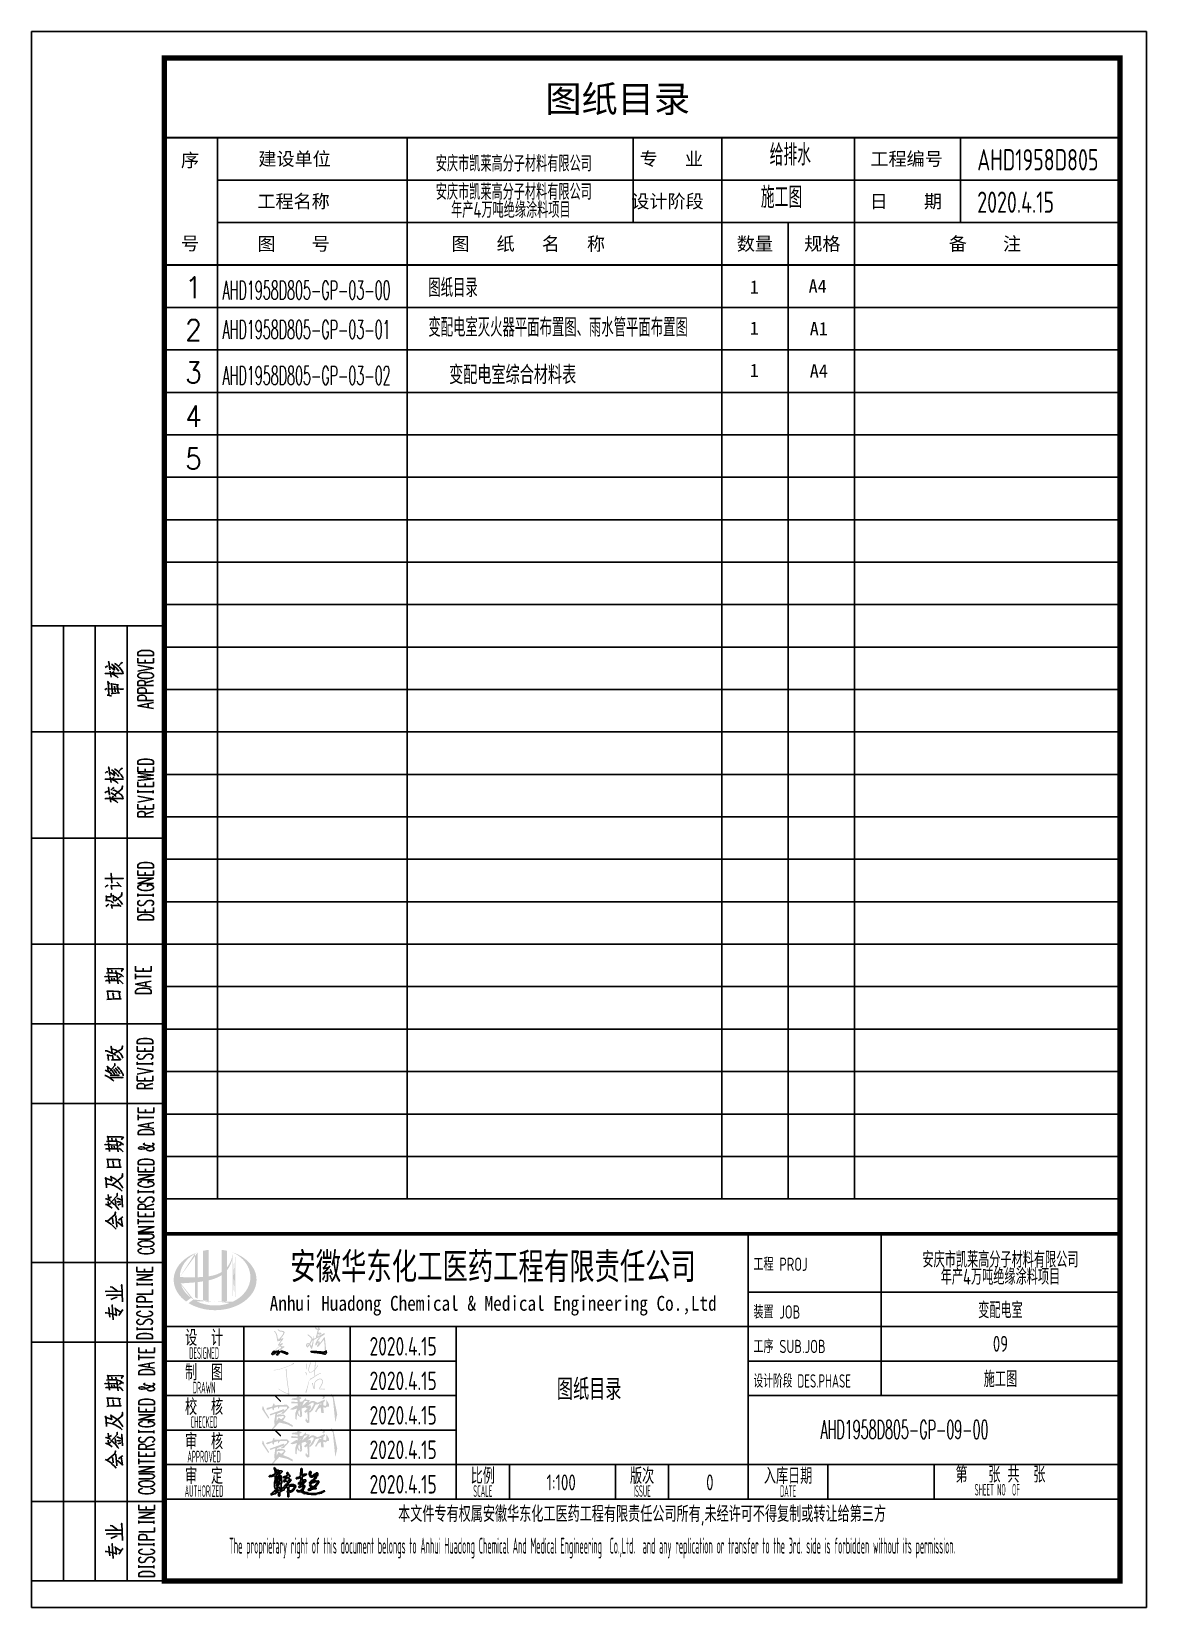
# Model space of a CAD drawing. Extents: x 5026138 to 10158928, y -750500 to -363337.
# Drawn here: x 5026138 to 5047138, y -423454 to -393754 of the extents above; entities that cross this region are included whole.
import ezdxf
from ezdxf.enums import TextEntityAlignment as Align

# ---------------------------------------------------------------- set-up
doc = ezdxf.new("R2010")
doc.units = 0
doc.header["$LTSCALE"] = 1000
doc.header["$MEASUREMENT"] = 0
doc.layers.get('0').update_dxf_attribs({"linetype": 'CONTINUOUS'})
for name, color, linetype in [('AXIS', 3, 'CONTINUOUS'), ('DIM_SYMB', 3, 'CONTINUOUS'), ('TEXT', 7, 'CONTINUOUS'), ('图框', 255, 'CONTINUOUS')]:
    doc.layers.add(name, color=color, linetype=linetype)
doc.styles.add('-宋体', font='', dxfattribs={"width": 0.8})
doc.styles.add('DIM_FONT', font='SIMPLEX', dxfattribs={"width": 0.7, "bigfont": 'GBCBIG'})
doc.styles.add('sceie', font='sceie.shx', dxfattribs={"width": 0.7, "bigfont": 'sceic.shx'})
doc.styles.add('TSSD_Rein', font='Tssdeng.shx', dxfattribs={"width": 0.7, "bigfont": 'hztxt.shx'})
doc.styles.add('宋体', font='', dxfattribs={"width": 0.7})
doc.styles.get('-宋体').set_extended_font_data('SimSun')
doc.styles.get('宋体').set_extended_font_data('SimSun')

msp = doc.modelspace()

# ---------------------------------------------------------------- texts
at = {"color": 0}
for s, height, style, p in [('图纸目录', 500, '-宋体', (5035814.5, -395274.1)), ('建设单位', 250, '宋体', (5030409.6, -396279.1)), (' 专   业', 250, '宋体', (5037421.7, -396279.1)), ('工程编号', 250, '宋体', (5041937.6, -396279.1)), ('工程名称', 250, '宋体', (5030391, -397079.1)), ('设计阶段', 250, '宋体', (5037434.2, -397079.1)), ('日    期', 250, '宋体', (5041925.4, -397079.1)), ('图    号', 250, '宋体', (5030393.1, -397879.1)), ('图   纸   名   称', 250, '宋体', (5034045.6, -397879.1)), ('数量', 250, '宋体', (5039421.3, -397879.1)), ('规格', 250, '宋体', (5040691.9, -397879.1)), ('备    注', 250, '宋体', (5043414.7, -397879.1))]:
    msp.add_text(s, height=height, dxfattribs=dict(at, style=style)).set_placement(p)
at = {"color": 0, "style": '宋体'}
for s, p in [('序', (5029122.6, -396174.1)), ('号', (5029122.6, -397749.1))]:
    msp.add_text(s, height=250, dxfattribs=at).set_placement(p, align=Align.MIDDLE)
at = {"style": 'sceie'}
for s, height, width, p in [('AHD1958D805', 400, 0.8, (5043950.2, -396370.5)), ('2020.4.15', 400, 0.8, (5043950.2, -397170.5)), ('工程 PROJ', 250, 0.8, (5039734.5, -417110)), ('装置 JOB', 250, 0.8, (5039734.5, -418010)), ('工序 SUB.JOB', 250, 0.8, (5039734.5, -418660)), ('设计阶段 DES.PHASE', 250, 0.7, (5039734.5, -419310))]:
    msp.add_text(s, height=height, dxfattribs=dict(at, width=width)).set_placement(p)
for s, height, style, width, p in [('安徽华东化工医药工程有限责任公司', 500, '宋体', 0.7, (5034832.5, -417010)), ('Anhui Huadong Chemical & Medical Engineering Co.,Ltd', 280, '宋体', 0.85, (5034832.5, -417760)), ('设  计', 300, 'sceie', 0.8, (5029387.6, -418360)), ('DESIGNED', 220, 'sceie', 0.4, (5029387.6, -418660)), ('制  图', 300, 'sceie', 0.8, (5029387.6, -419010)), ('DRAWN', 220, 'sceie', 0.4, (5029387.6, -419310)), ('校  核', 300, 'sceie', 0.8, (5029387.6, -419660)), ('CHECKED', 220, 'sceie', 0.4, (5029387.6, -419960)), ('审  核', 300, 'sceie', 0.8, (5029387.6, -420310)), ('APPROVED', 220, 'sceie', 0.4, (5029387.6, -420610)), ('审  定', 300, 'sceie', 0.8, (5029387.6, -420960)), ('比例', 300, 'sceie', 0.8, (5034637.6, -420960)), ('版次', 300, 'sceie', 0.8, (5037637.6, -420960)), ('入库日期', 300, 'sceie', 0.8, (5040387.6, -420960)), ('0', 300, 'sceie', 0.8, (5038914.2, -421097)), ('SHEET NO  OF  ', 220, 'sceie', 0.4, (5044387.6, -421235)), ('AUTHORIZED', 220, 'sceie', 0.4, (5029387.6, -421260)), ('SCALE', 220, 'sceie', 0.4, (5034637.6, -421260)), ('ISSUE', 220, 'sceie', 0.4, (5037637.6, -421260)), ('DATE', 220, 'sceie', 0.4, (5040387.6, -421260)), ('本文件专有权属安徽华东化工医药工程有限责任公司所有,未经许可不得复制或转让给第三方', 300, 'sceie', 0.8, (5037637.6, -421710)), ('The proprietary right of this document belongs to Anhui Huadong Chemical And Medical Engineering  Co.,Ltd.  and any replication or transfer to the 3rd. side is forbidden without its permission. ', 300, 'sceie', 0.4, (5036734.5, -422333.6))]:
    msp.add_text(s, height=height, dxfattribs=dict(style=style, width=width)).set_placement(p, align=Align.MIDDLE)
at = {"color": 0, "style": 'sceie', "width": 0.8}
for s, p in [('第   张 共  张', (5044387.6, -420935)), ('1:100', (5036113.5, -421097))]:
    msp.add_text(s, height=300, dxfattribs=at).set_placement(p, align=Align.MIDDLE)
at = {"style": 'sceie', "width": 0.8}
for p in [(5033137, -418531.5), (5033137, -419181.5), (5033137, -419831.5), (5033137, -420481.5), (5033137, -421131.5)]:
    msp.add_attdef('2020.4.15', text='200320-02-040', height=350, dxfattribs=at).set_placement(p, align=Align.MIDDLE)
at = {"layer": 'AXIS', "style": 'TSSD_Rein', "width": 0.7}
for s, p in [('安庆市凯莱高分子材料有限公司', (5035221.3, -396226.5)), ('安庆市凯莱高分子材料有限公司', (5035221.3, -396759.8)), ('年产4万吨绝缘涂料项目', (5035166, -397099.6)), ('安庆市凯莱高分子材料有限公司', (5044387.6, -416882.4)), ('年产4万吨绝缘涂料项目', (5044387.6, -417205.5)), ('变配电室', (5044387.6, -417835)), ('09', (5044387.6, -418485)), ('施工图', (5044387.6, -419135))]:
    msp.add_text(s, height=300, dxfattribs=at).set_placement(p, align=Align.MIDDLE)
at = {"layer": 'DIM_SYMB', "color": 7, "style": 'DIM_FONT'}
for s, height, width, p in [('给排水', 400, 0.9, (5040041.7, -396279.1)), ('施工图', 400, 0.9, (5039874.2, -397079.1)), ('AHD1958D805-GP-03-00', 350, 0.5, (5029735, -398801.8)), ('AHD1958D805-GP-03-01', 350, 0.5, (5029735, -399545.2)), ('AHD1958D805-GP-03-02', 350, 0.5, (5029735, -400412.6)), ('AHD1958D805-GP-09-00', 350, 0.5, (5040997.5, -420274.3))]:
    msp.add_text(s, height=height, dxfattribs=dict(at, width=width)).set_placement(p)
at = {"layer": 'DIM_SYMB', "color": 7, "style": 'DIM_FONT', "width": 0.9}
for s, p in [('1', (5029188.6, -398578.6)), ('2', (5029188.6, -399378.6)), ('3', (5029188.6, -400178.6)), ('4', (5029188.6, -401004.1)), ('5', (5029188.6, -401804.1))]:
    msp.add_text(s, height=400, dxfattribs=at).set_placement(p, align=Align.MIDDLE)
at = {"layer": 'TEXT', "color": 0, "style": 'sceie', "width": 0.7}
for s, p in [('图纸目录', (5033611.6, -398758.3)), ('变配电室灭火器平面布置图、雨水管平面布置图', (5033611.6, -399505.4))]:
    msp.add_text(s, height=350, dxfattribs=at).set_placement(p)
at = {"layer": 'TEXT', "color": 7, "style": '宋体'}
for s, p in [('1', (5039666.8, -398694.6)), ('A4', (5040774, -398677.4)), ('1', (5039666.8, -399470)), ('A1', (5040796.1, -399479.5)), ('1', (5039666.8, -400265.7)), ('A4', (5040796.1, -400275.2))]:
    msp.add_text(s, height=250, dxfattribs=at).set_placement(p)
at = {"layer": 'TEXT', "color": 0, "style": 'sceie', "width": 0.8}
for s, height, p in [('变配电室综合材料表', 350, (5035199.9, -400204.9)), ('图纸目录', 400, (5036641, -419322.5))]:
    msp.add_text(s, height=height, dxfattribs=at).set_placement(p, align=Align.MIDDLE)

# ---------------------------------------------------------------- blocks, each defined once
blk = doc.blocks.new('A$C04D97144')
for p, q in [((6, 0), (6, 180)), ((12, 0), (12, 180)), ((18, 0), (18, 180)), ((0, 160), (25, 160)), ((0, 140), (25, 140)), ((0, 120), (25, 120)), ((0, 105), (25, 105)), ((0, 90), (25, 90)), ((0, 60), (25, 60)), ((0, 45), (25, 45)), ((0, 15), (25, 15))]:
    blk.add_line(p, q)
blk.add_lwpolyline([(0, 180), (0, 0), (25, 0), (25, 180)], close=True)
for points in [[(22.97, 174.41), (20.03, 174.41), (20.03, 174.9), (20.17, 175.1), (20.47, 175.24), (20.72, 175.32), (21.18, 175.38), (21.87, 175.38), (22.28, 175.32), (22.58, 175.24), (22.83, 175.1), (22.97, 174.9), (22.97, 174.41), (22.97, 174.41)], [(13.86, 172.15), (14.14, 172.35), (14.27, 172.38), (14.34, 172.35)], [(14.77, 171.68), (14.55, 173.26), (14.52, 173.14), (14.6, 172.92)], [(14.74, 172.24), (14.91, 172.21), (15.58, 171.72), (15.62, 171.68), (15.41, 172.54)], [(15.05, 172.71), (15.19, 172.68), (15.62, 172.35), (15.65, 172.32), (15.93, 172.07), (16.21, 171.79), (16.46, 171.47)], [(15.62, 172.92), (15.82, 172.82), (16.28, 172.49), (16.56, 172.15), (16.86, 171.79), (17.09, 171.47), (17.27, 171.22)], [(16.39, 172.38), (16.86, 172.95), (17.09, 173.06), (16.81, 172.89)], [(22.97, 173), (20.03, 173), (20.03, 173.91)], [(20.03, 171.46), (22.97, 172.02), (20.03, 172.59)], [(21.43, 173), (21.43, 173.56)], [(22.97, 173), (22.97, 173.91)], [(13.81, 170.94), (13.95, 171.05), (13.92, 171.02), (17.27, 171.02), (17, 170.98), (16.72, 171.02)], [(14.56, 166.93), (14.41, 169.49), (14.31, 169.43), (14.77, 169.08)], [(14.8, 171.44), (14.97, 170.34)], [(14.99, 171.05), (15.44, 170.8), (15.79, 170.59), (16.04, 170.42), (16.29, 170.2)], [(15.19, 171.05), (15.54, 171.41)], [(20.03, 170.48), (20.17, 170.34), (20.47, 170.2), (20.72, 170.14), (21.18, 170.06), (21.87, 170.06), (22.28, 170.14), (22.58, 170.2), (22.83, 170.34), (22.97, 170.48), (22.97, 170.77), (22.83, 170.91), (22.58, 171.05), (22.28, 171.11), (21.87, 171.19), (21.18, 171.19), (20.72, 171.11), (20.47, 171.05), (20.17, 170.91), (20.03, 170.77), (20.03, 170.48), (20.03, 170.48)], [(22.97, 168.74), (20.03, 168.74), (20.03, 169.37), (20.17, 169.57), (20.33, 169.65), (20.58, 169.71), (20.88, 169.71), (21.18, 169.65), (21.27, 169.57), (21.43, 169.37), (21.43, 168.74)], [(21.43, 169.23), (22.97, 169.71)], [(13.78, 167.95), (14.06, 168.13), (14.27, 168.19)], [(14.27, 166.93), (14.52, 166.93), (14.71, 166.88), (14.91, 166.82), (15.05, 166.76)], [(14.66, 168.06), (14.71, 168.13), (17.28, 168.09), (17.03, 168.05), (16.72, 168.09)], [(16.18, 168.75), (16.32, 168.86), (14.97, 169.04), (15.08, 169.08), (15.27, 167.31)], [(15.02, 167.18), (15.27, 167.25), (16.53, 167.36), (16.29, 167.32), (16.18, 168.75), (16.15, 168.58), (16.21, 168.27)], [(15.73, 167.59), (15.62, 168.61)], [(22.97, 167.34), (20.03, 167.34), (20.03, 167.97), (20.17, 168.17), (20.33, 168.24), (20.58, 168.31), (21.02, 168.31), (21.27, 168.24), (21.43, 168.17), (21.57, 167.97), (21.57, 167.34)], [(22.97, 165.93), (20.03, 165.93), (20.03, 166.57), (20.17, 166.77), (20.33, 166.84), (20.58, 166.92), (21.02, 166.92), (21.27, 166.84), (21.43, 166.77), (21.57, 166.57), (21.57, 165.93)], [(22.97, 164.39), (20.03, 164.95), (22.97, 165.52)], [(21.98, 164.61), (21.98, 165.3)], [(22.97, 153.91), (20.03, 153.91), (20.03, 154.4), (20.17, 154.6), (20.47, 154.74), (20.72, 154.82), (21.18, 154.88), (21.87, 154.88), (22.28, 154.82), (22.58, 154.74), (22.83, 154.6), (22.97, 154.4), (22.97, 153.91), (22.97, 153.91)], [(13.86, 152.26), (14.14, 152.46), (14.27, 152.49), (14.34, 152.46)], [(14.77, 151.79), (14.55, 153.37), (14.52, 153.26), (14.6, 153.03)], [(14.74, 152.35), (14.91, 152.32), (15.58, 151.84), (15.62, 151.79), (15.41, 152.67)], [(14.8, 151.55), (14.97, 150.45)], [(15.05, 152.82), (15.19, 152.81), (15.62, 152.46), (15.65, 152.43), (15.93, 152.18), (16.21, 151.9), (16.46, 151.58)], [(15.19, 151.16), (15.54, 151.52)], [(15.62, 153.03), (15.82, 152.95), (16.28, 152.6), (16.56, 152.26), (16.86, 151.9), (17.09, 151.58), (17.27, 151.33)], [(16.39, 152.49), (16.86, 153.06), (17.09, 153.17), (16.81, 153)], [(22.97, 152.51), (20.03, 152.51), (20.03, 153.42)], [(20.03, 150.83), (22.97, 151.18), (20.03, 151.52), (22.97, 151.88), (20.03, 152.23)], [(21.43, 152.51), (21.43, 153.06)], [(22.97, 152.51), (22.97, 153.42)], [(13.81, 151.05), (13.95, 151.16), (13.92, 151.13), (17.27, 151.13), (17, 151.1), (16.72, 151.13)], [(13.81, 148.52), (14.06, 148.69), (14.23, 148.76), (14.41, 148.76)], [(14.71, 148.1), (14.52, 149.54), (14.49, 149.43), (14.55, 149.29)], [(14.91, 149.01), (15.22, 149.35), (15.36, 149.43), (15.54, 149.54)], [(14.99, 151.16), (15.44, 150.91), (15.79, 150.7), (16.04, 150.53), (16.29, 150.31)], [(15.33, 148.98), (15.57, 149.01), (15.96, 148.83), (16.28, 148.66), (16.53, 148.47), (16.72, 148.3), (16.92, 148.13), (17.09, 147.92), (17.27, 147.67)], [(15.73, 148.21), (15.79, 148.3), (17.09, 149.29), (17.12, 149.82), (17.03, 149.32), (16.92, 149.18)], [(22.97, 149.7), (20.03, 149.7), (20.03, 150.61)], [(20.03, 148.52), (20.03, 148.98), (20.03, 148.71), (22.89, 148.71), (22.89, 148.52), (22.89, 148.98)], [(21.43, 149.7), (21.43, 150.26)], [(22.97, 149.7), (22.97, 150.61)], [(13.81, 147.36), (13.98, 147.5), (13.92, 147.45), (17.27, 147.45), (17.06, 147.39), (16.78, 147.45)], [(14.74, 147.84), (14.94, 146.76)], [(14.91, 148.47), (15.13, 148.44), (15.54, 148.16), (15.82, 147.95), (15.93, 147.84)], [(14.94, 147.45), (15.33, 147.28), (15.68, 147.08), (15.99, 146.89), (16.28, 146.65)], [(15.08, 147.47), (15.44, 147.88)], [(20.03, 146.76), (22.97, 147.33), (20.03, 147.89)], [(22.97, 145.5), (20.03, 145.5), (20.03, 146.42)], [(21.43, 145.5), (21.43, 146.07)], [(22.97, 145.5), (22.97, 146.42)], [(22.97, 144.03), (20.03, 144.03), (20.03, 144.67), (20.17, 144.88), (20.33, 144.94), (20.58, 145.02), (20.88, 145.02), (21.18, 144.94), (21.27, 144.88), (21.43, 144.67), (21.43, 144.03)], [(21.43, 144.53), (22.97, 145.02)], [(22.97, 134.41), (20.03, 134.41), (20.03, 134.9), (20.17, 135.1), (20.47, 135.25), (20.72, 135.31), (21.18, 135.39), (21.87, 135.39), (22.28, 135.31), (22.58, 135.25), (22.83, 135.1), (22.97, 134.9), (22.97, 134.41), (22.97, 134.41)], [(22.97, 133), (20.03, 133), (20.03, 133.91)], [(22.97, 133), (22.97, 133.91)], [(13.78, 132.37), (13.98, 132.39), (17.28, 132.39), (17.06, 132.37), (16.78, 132.39)], [(13.86, 130.75), (14.14, 130.97), (14.28, 131.08), (14.45, 131.15)], [(15.13, 131.49), (14.99, 133.33), (14.97, 133.22), (15.02, 132.98)], [(15.13, 130.33), (15.02, 131.11), (14.97, 131.07), (16.72, 131), (16.84, 130.89), (16.04, 131.66)], [(22.97, 131.46), (20.03, 131.46), (22.97, 132.45), (20.03, 132.45)], [(20.72, 131.19), (20.47, 131.11), (20.17, 130.97), (20.03, 130.83), (20.03, 130.55), (20.17, 130.42), (20.47, 130.28), (20.72, 130.2), (21.18, 130.14), (21.87, 130.14), (22.28, 130.2), (22.58, 130.28), (22.83, 130.42), (22.97, 130.55), (22.97, 130.83), (22.83, 130.97), (22.58, 131.11), (22.28, 131.19), (21.87, 131.19), (21.87, 130.83)], [(21.43, 133), (21.43, 133.56)], [(13.92, 128.22), (14.17, 128.26), (14.45, 128.26), (14.71, 128.19), (14.97, 128.11), (15.13, 128), (15.27, 127.89), (15.41, 127.75)], [(14.14, 128.29), (14.09, 129.06), (14, 128.99), (14.23, 128.9), (14.42, 128.9), (14.6, 128.9), (14.8, 128.9), (14.88, 128.93), (14.97, 128.99), (14.99, 129.1), (15.02, 129.24), (15.02, 129.45), (14.99, 129.56), (14.94, 129.64)], [(15.16, 126.7), (15.05, 127.45), (14.94, 127.34), (15.16, 127.31), (16.67, 127.3), (16.78, 127.16), (16.18, 127.75)], [(15.51, 128.11), (15.36, 129.21), (15.27, 129.13), (15.51, 129.02), (15.79, 128.88), (16.01, 128.74), (16.21, 128.6), (16.46, 128.37), (16.7, 128.11), (16.89, 127.86), (17.03, 127.66), (17.12, 127.49)], [(15.76, 128.08), (15.76, 128.15), (17, 129.2), (17.03, 129.73), (16.95, 129.2), (16.84, 129.06)], [(20.03, 129.02), (20.03, 129.48), (20.03, 129.21), (22.89, 129.21), (22.89, 129.02), (22.89, 129.48)], [(20.47, 128.24), (20.17, 128.1), (20.03, 127.89), (20.03, 127.61), (20.17, 127.41), (20.47, 127.27), (20.72, 127.27), (21.02, 127.33), (21.18, 127.41), (21.27, 127.55), (21.57, 127.97), (21.73, 128.1), (21.87, 128.18), (22.12, 128.24), (22.58, 128.24), (22.83, 128.1), (22.97, 127.89), (22.97, 127.61), (22.83, 127.41), (22.58, 127.27)], [(13.98, 127.12), (14.38, 127.45), (14.55, 127.52)], [(22.97, 126.01), (20.03, 126.01), (20.03, 126.92)], [(22.97, 124.61), (20.03, 124.61), (20.03, 125.1), (20.17, 125.3), (20.47, 125.44), (20.72, 125.52), (21.18, 125.58), (21.87, 125.58), (22.28, 125.52), (22.58, 125.44), (22.83, 125.3), (22.97, 125.1), (22.97, 124.61), (22.97, 124.61)], [(21.43, 126.01), (21.43, 126.56)], [(22.97, 126.01), (22.97, 126.92)], [(13.75, 113.87), (13.92, 113.91), (16.13, 113.83)], [(13.92, 113.06), (14.09, 113.13), (16.21, 113.13)], [(14.14, 114.51), (14.45, 114.6), (15.08, 114.6), (15.76, 114.57), (16.18, 114.51), (16.64, 114.37), (16.92, 114.2), (17.34, 113.88)], [(14.49, 114.6), (14.34, 115.45), (14.27, 115.36), (15.13, 115.36), (15.19, 115.36), (16.46, 115.39), (16.95, 115.36), (17.23, 115.33), (17.31, 115.31), (16.95, 114.89), (17.2, 115.28)], [(14.69, 112.61), (14.52, 114.29)], [(15.16, 113.16), (15.08, 113.66)], [(15.19, 114.62), (15.11, 115.11)], [(15.65, 113.17), (15.57, 113.63)], [(15.93, 114.57), (15.93, 114.62), (15.85, 115.07)], [(16.29, 112.53), (16.07, 114.29), (16.04, 114.2), (16.13, 114.09)], [(16.39, 113.63), (16.72, 113.94), (16.86, 113.94), (16.61, 113.83)], [(16.46, 113.17), (16.61, 113.16), (16.89, 112.92), (17.09, 112.72), (17.23, 112.53)], [(22.54, 114.92), (19.59, 114.92), (19.59, 115.83)], [(19.59, 113.44), (19.59, 114.43)], [(19.59, 113.94), (22.54, 113.94)], [(22.54, 111.9), (19.59, 112.47), (22.54, 113.03)], [(21, 114.92), (21, 115.48)], [(22.54, 114.92), (22.54, 115.83)], [(14.17, 109.58), (14.45, 109.64), (15.08, 109.67), (15.73, 109.69), (15.82, 109.69), (16.28, 109.69), (16.86, 109.69), (16.67, 109.69), (16.5, 110.8), (16.7, 111.02), (16.43, 111.08), (16.1, 111.08), (15.44, 111.12), (14.77, 111.13), (14.2, 111.13), (14.28, 111.16), (14.49, 109.67)], [(15.51, 109.69), (15.33, 110.8), (15.3, 110.69), (15.41, 110.42)], [(22.54, 110.72), (19.59, 110.72), (19.59, 111.21), (19.75, 111.41), (20.05, 111.56), (20.3, 111.63), (20.75, 111.7), (21.44, 111.7), (21.85, 111.63), (22.15, 111.56), (22.4, 111.41), (22.54, 111.21), (22.54, 110.72), (22.54, 110.72)], [(21.55, 112.12), (21.55, 112.81)], [(22.86, 101.27), (19.92, 101.27), (19.92, 101.75), (20.06, 101.97), (20.36, 102.11), (20.61, 102.18), (21.07, 102.24), (21.76, 102.24), (22.17, 102.18), (22.47, 102.11), (22.72, 101.97), (22.86, 101.75), (22.86, 101.27), (22.86, 101.27)], [(13.84, 99.93), (14.17, 99.88), (14.63, 99.71), (15.11, 99.49), (15.41, 99.32), (15.65, 99.21), (15.85, 99.08)], [(14.49, 98.06), (14.34, 99.21), (14.27, 99.08), (15.25, 98.94), (15.25, 99.08), (15.36, 98.23), (15.11, 98.19), (15.41, 98.23), (16.7, 98.2)], [(15.16, 99.49), (14.99, 100.76), (14.97, 100.62), (15.02, 100.39)], [(15.11, 100.2), (15.27, 100.2), (15.73, 100.07), (15.99, 99.96), (16.21, 99.85), (16.42, 99.71), (16.61, 99.54), (16.81, 99.35), (16.95, 99.11), (17.09, 98.89), (17.14, 98.72), (17.2, 98.55)], [(15.54, 99.35), (15.57, 99.43), (17.09, 100.31), (17.12, 100.84), (17.03, 100.34), (16.86, 100.2)], [(16.81, 98.12), (16.04, 99)], [(22.86, 99.87), (19.92, 99.87), (19.92, 100.78)], [(20.36, 99.3), (20.06, 99.16), (19.92, 98.96), (19.92, 98.67), (20.06, 98.47), (20.36, 98.33), (20.61, 98.33), (20.91, 98.39), (21.07, 98.47), (21.16, 98.61), (21.46, 99.02), (21.62, 99.16), (21.76, 99.24), (22.01, 99.3), (22.47, 99.3), (22.72, 99.16), (22.86, 98.96), (22.86, 98.67), (22.72, 98.47), (22.47, 98.33)], [(21.32, 99.87), (21.32, 100.43)], [(22.86, 99.87), (22.86, 100.78)], [(13.78, 95.27), (13.95, 95.23), (14.41, 94.98), (14.45, 94.98), (14.8, 94.75), (15.08, 94.56), (15.3, 94.35), (15.51, 94.18)], [(13.84, 96.29), (14.27, 96.08), (14.6, 95.91), (14.85, 95.72), (14.91, 95.69), (15.11, 95.55)], [(14.38, 96.02), (14.41, 96.14), (14.28, 96.99), (14.23, 96.93), (14.63, 96.65), (14.97, 96.4), (15.19, 96.16), (15.4, 95.91), (15.58, 95.66), (15.71, 95.49)], [(14.66, 95.91), (14.69, 96.02), (15.71, 97.13), (15.68, 97.5), (15.68, 97.13), (15.57, 96.99)], [(14.83, 95.3), (16.46, 95.3), (16.28, 95.27), (16.13, 95.3)], [(15.41, 96.4), (15.51, 96.36), (15.54, 96.33), (15.76, 96.05), (15.96, 95.83), (16.1, 95.63)], [(15.76, 96.62), (15.87, 96.57), (15.93, 96.54), (16.21, 96.22), (16.24, 96.16), (16.39, 96), (16.53, 95.77), (16.67, 95.55)], [(16.1, 96.88), (16.29, 96.79), (16.57, 96.47), (16.81, 96.19), (16.95, 95.91), (17.12, 95.63), (17.23, 95.38), (17.28, 95.17)], [(19.92, 97.28), (19.92, 97.75), (19.92, 97.48), (22.78, 97.48), (22.78, 97.28), (22.78, 97.75)], [(19.92, 95.53), (22.86, 96.08), (19.92, 96.65)], [(22.86, 94.26), (19.92, 94.26), (19.92, 95.17)], [(22.86, 94.26), (22.86, 95.17)], [(14.74, 94.86), (17.23, 94.86), (17, 94.81), (16.57, 94.86)], [(22.86, 92.8), (19.92, 92.8), (19.92, 93.43), (20.06, 93.63), (20.22, 93.71), (20.47, 93.77), (20.77, 93.77), (21.07, 93.71), (21.16, 93.63), (21.32, 93.43), (21.32, 92.8)], [(21.32, 94.26), (21.32, 94.83)], [(21.32, 93.29), (22.86, 93.77)], [(23.05, 88.31), (20.09, 88.31), (20.09, 89.22)], [(23.05, 88.31), (23.05, 89.22)], [(20.09, 86.83), (20.09, 87.82)], [(20.09, 87.33), (23.05, 87.33)], [(23.05, 85.29), (20.09, 85.86), (23.05, 86.42)], [(21.49, 88.31), (21.49, 88.87)], [(22.04, 85.51), (22.04, 86.2)], [(14.49, 82.9), (14.34, 83.77), (14.27, 83.67), (15.13, 83.67), (15.19, 83.67), (16.46, 83.7), (16.95, 83.67), (17.23, 83.64), (17.31, 83.62), (16.95, 83.2), (17.2, 83.59)], [(15.19, 82.93), (15.11, 83.42)], [(15.93, 82.89), (15.93, 82.93), (15.85, 83.39)], [(23.05, 84.11), (20.09, 84.11), (20.09, 84.6), (20.25, 84.8), (20.55, 84.94), (20.8, 85.02), (21.26, 85.09), (21.95, 85.09), (22.34, 85.02), (22.65, 84.94), (22.89, 84.8), (23.05, 84.6), (23.05, 84.11), (23.05, 84.11)], [(13.75, 82.18), (13.92, 82.23), (16.13, 82.15)], [(13.92, 81.38), (14.09, 81.44), (16.21, 81.44)], [(14.14, 82.82), (14.45, 82.9), (15.08, 82.9), (15.76, 82.89), (16.18, 82.82), (16.64, 82.68), (16.92, 82.51), (17.34, 82.19)], [(14.69, 80.92), (14.52, 82.6)], [(15.16, 81.46), (15.08, 81.97)], [(15.65, 81.49), (15.57, 81.94)], [(16.29, 80.84), (16.07, 82.6), (16.04, 82.51), (16.13, 82.4)], [(16.39, 81.94), (16.72, 82.26), (16.86, 82.26), (16.61, 82.15)], [(16.46, 81.49), (16.61, 81.46), (16.89, 81.24), (17.09, 81.03), (17.23, 80.84)], [(21.35, 82.43), (21.26, 82.43), (21.1, 82.35), (21.1, 82.29), (21.26, 82.21), (21.49, 82.15), (22.2, 82.01), (22.65, 81.87), (22.89, 81.72), (23.05, 81.58), (23.05, 81.3), (22.89, 81.17), (22.75, 81.1), (22.5, 81.03), (22.2, 81.03), (21.95, 81.1), (21.79, 81.17), (21.26, 81.66), (21.1, 81.72), (20.8, 81.8), (20.55, 81.8), (20.25, 81.72), (20.09, 81.58), (20.25, 81.44), (20.55, 81.38), (20.8, 81.38), (21.26, 81.44), (21.65, 81.58), (22.65, 81.94), (22.89, 82.08), (23.05, 82.21), (23.05, 82.35), (22.89, 82.43), (22.75, 82.43)], [(14.17, 77.89), (14.45, 77.95), (15.08, 77.98), (15.73, 78), (15.82, 78), (16.28, 78), (16.86, 78), (16.67, 78), (16.5, 79.12), (16.7, 79.34), (16.43, 79.4), (16.1, 79.4), (15.44, 79.43), (14.77, 79.45), (14.2, 79.45), (14.28, 79.48), (14.49, 77.98)], [(15.51, 78), (15.33, 79.12), (15.3, 79.01), (15.41, 78.74)], [(23.05, 78.5), (20.09, 78.5), (20.09, 78.99), (20.25, 79.21), (20.55, 79.35), (20.8, 79.41), (21.26, 79.49), (21.95, 79.49), (22.34, 79.41), (22.65, 79.35), (22.89, 79.21), (23.05, 78.99), (23.05, 78.5), (23.05, 78.5)], [(23.05, 77.11), (20.09, 77.11), (20.09, 78.02)], [(21.49, 77.11), (21.49, 77.67)], [(23.05, 77.11), (23.05, 78.02)], [(14.14, 74.09), (14, 76.02), (13.89, 75.88), (14.06, 75.82), (14.6, 75.63), (15.13, 75.42), (15.08, 75.38), (15.08, 75.42), (14.97, 76.24), (14.88, 76.16), (15.19, 76.02), (15.47, 75.88), (15.68, 75.77), (15.85, 75.63), (16.13, 75.42), (16.35, 75.24), (16.57, 75), (16.72, 74.8), (16.89, 74.54), (17.06, 74.26), (17.2, 74.04)], [(14.23, 74.8), (14.38, 74.8), (14.91, 74.69), (15.22, 74.61), (15.54, 74.5), (15.87, 74.36), (16.15, 74.18), (16.5, 73.98), (16.75, 73.79), (16.98, 73.55), (17.09, 73.44)], [(15.22, 74.69), (17.12, 76.16), (17.12, 76.76), (17.06, 76.23), (17.03, 76.16), (16.81, 75.94)], [(23.05, 75.57), (20.09, 75.57), (23.05, 76.56), (20.09, 76.56)], [(20.8, 75.28), (20.55, 75.22), (20.25, 75.08), (20.09, 74.94), (20.09, 74.65), (20.25, 74.51), (20.55, 74.37), (20.8, 74.31), (21.26, 74.23), (21.95, 74.23), (22.34, 74.31), (22.65, 74.37), (22.89, 74.51), (23.05, 74.65), (23.05, 74.94), (22.89, 75.08), (22.65, 75.22), (22.34, 75.28), (21.95, 75.28), (21.95, 74.94)], [(13.92, 72), (14.06, 72.03), (14.85, 71.69)], [(14.49, 70.73), (14.41, 71.54)], [(14.56, 71.83), (14.42, 72.85)], [(14.6, 72.14), (15.05, 72.39)], [(14.85, 71.48), (14.99, 71.47), (15.51, 71.01), (15.57, 70.98), (15.82, 70.74), (16.13, 70.35), (16.28, 70.16), (16.42, 69.96)], [(15.05, 71.43), (16.13, 72.56), (16.13, 73.02), (16.1, 72.56), (15.9, 72.33)], [(15.76, 71.86), (15.87, 70.95)], [(16.04, 71.37), (16.46, 71.48), (16.7, 71.43), (16.39, 71.43)], [(16.07, 72.08), (16.28, 72.08), (17.06, 71.75)], [(17.14, 70.46), (17, 72.63), (17, 72.49), (17.03, 72.17)], [(20.55, 72.35), (20.25, 72.2), (20.09, 72), (20.09, 71.72), (20.25, 71.51), (20.55, 71.37), (20.8, 71.37), (21.1, 71.43), (21.26, 71.51), (21.35, 71.65), (21.65, 72.06), (21.79, 72.2), (21.95, 72.28), (22.2, 72.35), (22.65, 72.35), (22.89, 72.2), (23.05, 72), (23.05, 71.72), (22.89, 71.51), (22.65, 71.37)], [(20.11, 73.11), (20.11, 73.59), (20.11, 73.32), (22.95, 73.32), (22.95, 73.11), (22.95, 73.59)], [(13.92, 70.95), (14.12, 70.92), (14.55, 70.7), (14.88, 70.49), (15.16, 70.27)], [(14.23, 67.74), (15.76, 69.05), (15.76, 69.08), (15.79, 69.5), (15.71, 69.05), (15.57, 68.87)], [(14.52, 70.92), (14.94, 71.12)], [(16.04, 66.69), (16.07, 66.82), (15.9, 68.76), (15.87, 68.65), (15.9, 68.54)], [(16.13, 67.63), (16.24, 67.6), (16.78, 67.18), (17.09, 66.93), (17.12, 66.83), (16.86, 68.4), (16.39, 67.99)], [(16.28, 70.84), (16.64, 70.98), (16.81, 70.98), (16.57, 70.95)], [(16.86, 68.4), (17, 68.51), (17.17, 68.59)], [(23.05, 70.04), (20.09, 70.04), (20.09, 70.66), (20.25, 70.88), (20.39, 70.95), (20.64, 71.03), (20.94, 71.03), (21.26, 70.95), (21.35, 70.88), (21.49, 70.66), (21.49, 70.04)], [(23.05, 68.7), (20.09, 68.7), (20.09, 69.61)], [(21.49, 70.52), (23.05, 71.03)], [(21.49, 68.7), (21.49, 69.27)], [(23.05, 68.7), (23.05, 69.61)], [(13.89, 67.85), (14.03, 67.84), (14.49, 67.57), (14.97, 67.24), (15.27, 66.96), (15.62, 66.61), (15.93, 66.27)], [(15.4, 67.27), (15.4, 67.29), (15.4, 67.35), (15.27, 68.26), (15.27, 68.13), (15.33, 67.99)], [(20.09, 67.24), (20.09, 68.21)], [(20.09, 67.73), (23.05, 67.73)], [(23.05, 65.76), (20.09, 65.76), (23.05, 66.75), (20.09, 66.75)], [(20.09, 64.44), (22.2, 64.44), (22.65, 64.51), (22.89, 64.65), (23.05, 64.85), (23.05, 64.99), (22.89, 65.21), (22.65, 65.35), (22.2, 65.42), (20.09, 65.42)], [(20.09, 63.39), (20.25, 63.25), (20.55, 63.11), (20.8, 63.05), (21.26, 62.97), (21.95, 62.97), (22.34, 63.05), (22.65, 63.11), (22.89, 63.25), (23.05, 63.39), (23.05, 63.67), (22.89, 63.81), (22.65, 63.94), (22.34, 64.02), (21.95, 64.08), (21.26, 64.08), (20.8, 64.02), (20.55, 63.94), (20.25, 63.81), (20.09, 63.67), (20.09, 63.39), (20.09, 63.39)], [(20.8, 62.68), (20.55, 62.62), (20.25, 62.48), (20.09, 62.34), (20.09, 62.06), (20.25, 61.91), (20.55, 61.77), (20.8, 61.71), (21.26, 61.63), (21.95, 61.63), (22.34, 61.71), (22.65, 61.77), (22.89, 61.91), (23.05, 62.06), (23.05, 62.34), (22.89, 62.48), (22.65, 62.62), (22.34, 62.68)], [(22.81, 58.27), (19.86, 58.27), (19.86, 59.18)], [(22.81, 56.73), (19.86, 56.73), (22.81, 57.72), (19.86, 57.72)], [(21.26, 58.27), (21.26, 58.83)], [(22.81, 58.27), (22.81, 59.18)], [(13.86, 54.53), (14.09, 54.59), (17.03, 54.53)], [(14.06, 53.82), (14.31, 53.87), (17.06, 53.87)], [(14.8, 55.44), (15.16, 55.38), (15.71, 55.02), (16.28, 54.56)], [(14.91, 53.02), (15.85, 53.43), (16.15, 53.48)], [(17.12, 52.63), (16.98, 55.83), (16.95, 55.69), (17, 55.38)], [(19.86, 54.07), (22.81, 54.07), (22.81, 54.91)], [(22.81, 52.6), (19.86, 52.6), (19.86, 53.23), (20.01, 53.45), (20.16, 53.51), (20.41, 53.59), (20.86, 53.59), (21.11, 53.51), (21.26, 53.45), (21.41, 53.23), (21.41, 52.6)], [(19.87, 55.68), (19.87, 56.15), (19.87, 55.88), (22.72, 55.88), (22.72, 55.68), (22.72, 56.15)], [(13.84, 50.54), (14.06, 50.56), (15.11, 50.34), (16.04, 50.08), (15.99, 50.02), (15.79, 51.39), (15.71, 51.36), (16.84, 50.68)], [(14.74, 49.71), (14.55, 51.5), (14.55, 51.39), (14.6, 51.18)], [(15.36, 49.2), (15.19, 52.03), (15.16, 51.89), (15.19, 51.72)], [(16.46, 50.05), (16.7, 50.4), (16.84, 50.62), (16.98, 50.87), (17.09, 51.01), (17.23, 51.11)], [(20.56, 50.85), (20.31, 50.78), (20.01, 50.65), (19.86, 50.51), (19.86, 50.23), (20.01, 50.08), (20.31, 49.94), (20.56, 49.88), (21.02, 49.8), (21.71, 49.8), (22.1, 49.88), (22.42, 49.94), (22.65, 50.08), (22.81, 50.23), (22.81, 50.51), (22.65, 50.65), (22.42, 50.78), (22.1, 50.85)], [(19.87, 51.48), (19.87, 51.95), (19.87, 51.69), (22.72, 51.69), (22.72, 51.48), (22.72, 51.95)], [(20.31, 49.31), (20.01, 49.17), (19.86, 48.97), (19.86, 48.69), (20.01, 48.47), (20.31, 48.34), (20.56, 48.34), (20.86, 48.4), (21.02, 48.47), (21.11, 48.61), (21.41, 49.03), (21.55, 49.17), (21.71, 49.24), (21.96, 49.31), (22.42, 49.31), (22.65, 49.17), (22.81, 48.97), (22.81, 48.69), (22.65, 48.47), (22.42, 48.34)], [(19.87, 47.29), (19.87, 47.74), (19.87, 47.48), (22.72, 47.48), (22.72, 47.29), (22.72, 47.74)], [(22.81, 45.67), (19.86, 45.67), (19.86, 46.16), (20.01, 46.38), (20.31, 46.52), (20.56, 46.58), (21.02, 46.66), (21.71, 46.66), (22.1, 46.58), (22.42, 46.52), (22.65, 46.38), (22.81, 46.16), (22.81, 45.67), (22.81, 45.67)], [(23.13, 43.08), (20.19, 43.08), (20.19, 43.99)], [(20.19, 41.62), (20.19, 42.59)], [(20.19, 42.1), (23.13, 42.1)], [(21.59, 43.08), (21.59, 43.64)], [(23.13, 43.08), (23.13, 43.99)], [(14.49, 37.91), (14.34, 38.76), (14.27, 38.68), (15.13, 38.68), (15.19, 38.68), (16.46, 38.71), (16.95, 38.68), (17.23, 38.65), (17.31, 38.62), (16.95, 38.19), (17.2, 38.59)], [(23.13, 40.08), (20.19, 40.63), (23.13, 41.19)], [(23.13, 38.88), (20.19, 38.88), (20.19, 39.37), (20.33, 39.58), (20.63, 39.72), (20.88, 39.79), (21.33, 39.86), (22.03, 39.86), (22.43, 39.79), (22.73, 39.72), (22.98, 39.58), (23.13, 39.37), (23.13, 38.88), (23.13, 38.88)], [(22.14, 40.28), (22.14, 40.97)], [(13.75, 37.17), (13.92, 37.23), (16.13, 37.14)], [(13.92, 36.39), (14.09, 36.43), (16.21, 36.43)], [(14.14, 37.83), (14.45, 37.91), (15.08, 37.91), (15.76, 37.88), (16.18, 37.83), (16.64, 37.69), (16.92, 37.52), (17.34, 37.2)], [(14.69, 35.93), (14.52, 37.6)], [(15.16, 36.46), (15.08, 36.98)], [(15.19, 37.94), (15.11, 38.43)], [(15.65, 36.5), (15.57, 36.95)], [(15.93, 37.88), (15.93, 37.94), (15.85, 38.4)], [(16.29, 35.84), (16.07, 37.6), (16.04, 37.52), (16.13, 37.41)], [(16.39, 36.95), (16.72, 37.27), (16.86, 37.27), (16.61, 37.14)], [(16.46, 36.5), (16.61, 36.46), (16.89, 36.24), (17.09, 36.04), (17.23, 35.84)], [(21.43, 37.2), (21.33, 37.2), (21.18, 37.12), (21.18, 37.06), (21.33, 36.98), (21.59, 36.92), (22.28, 36.78), (22.73, 36.64), (22.98, 36.5), (23.13, 36.35), (23.13, 36.09), (22.98, 35.95), (22.83, 35.87), (22.58, 35.8), (22.28, 35.8), (22.03, 35.87), (21.88, 35.95), (21.33, 36.43), (21.18, 36.5), (20.88, 36.57), (20.63, 36.57), (20.33, 36.5), (20.19, 36.35), (20.33, 36.21), (20.63, 36.15), (20.88, 36.15), (21.33, 36.21), (21.73, 36.35), (22.73, 36.72), (22.98, 36.86), (23.13, 36.98), (23.13, 37.12), (22.98, 37.2), (22.83, 37.2)], [(14.17, 32.9), (14.45, 32.95), (15.08, 32.98), (15.73, 33.01), (15.82, 33.01), (16.28, 33.01), (16.86, 33.01), (16.67, 33.01), (16.5, 34.11), (16.7, 34.34), (16.43, 34.39), (16.1, 34.39), (15.44, 34.42), (14.77, 34.45), (14.2, 34.45), (14.28, 34.49), (14.49, 32.98)], [(15.51, 33.01), (15.33, 34.11), (15.3, 34), (15.41, 33.75)], [(23.13, 33.28), (20.19, 33.28), (20.19, 33.78), (20.33, 33.98), (20.63, 34.12), (20.88, 34.19), (21.33, 34.27), (22.03, 34.27), (22.43, 34.19), (22.73, 34.12), (22.98, 33.98), (23.13, 33.78), (23.13, 33.28), (23.13, 33.28)], [(23.13, 31.88), (20.19, 31.88), (20.19, 32.79)], [(23.13, 31.88), (23.13, 32.79)], [(14.14, 29.1), (14, 31.03), (13.89, 30.89), (14.06, 30.82), (14.6, 30.62), (15.13, 30.43), (15.08, 30.37), (15.08, 30.43), (14.97, 31.25), (14.88, 31.17), (15.19, 31.03), (15.47, 30.89), (15.68, 30.76), (15.85, 30.62), (16.13, 30.43), (16.35, 30.23), (16.57, 30.01), (16.72, 29.8), (16.89, 29.55), (17.06, 29.27), (17.2, 29.03)], [(14.23, 29.8), (14.38, 29.8), (14.91, 29.69), (15.22, 29.6), (15.54, 29.49), (15.87, 29.35), (16.15, 29.18), (16.5, 28.99), (16.75, 28.78), (16.98, 28.56), (17.09, 28.45)], [(15.22, 29.69), (17.12, 31.17), (17.12, 31.77), (17.06, 31.22), (17.03, 31.17), (16.81, 30.93)], [(23.13, 30.34), (20.19, 30.34), (23.13, 31.33), (20.19, 31.33)], [(20.88, 30.06), (20.63, 29.99), (20.33, 29.85), (20.19, 29.71), (20.19, 29.43), (20.33, 29.29), (20.63, 29.14), (20.88, 29.08), (21.33, 29.02), (22.03, 29.02), (22.43, 29.08), (22.73, 29.14), (22.98, 29.29), (23.13, 29.43), (23.13, 29.71), (22.98, 29.85), (22.73, 29.99), (22.43, 30.06), (22.03, 30.06), (22.03, 29.71)], [(21.59, 31.88), (21.59, 32.44)], [(13.92, 26.99), (14.06, 27.02), (14.85, 26.69)], [(14.56, 26.83), (14.42, 27.86)], [(14.6, 27.15), (15.05, 27.4)], [(15.05, 26.43), (16.13, 27.57), (16.13, 28.01), (16.1, 27.57), (15.9, 27.34)], [(15.76, 26.85), (15.87, 25.95)], [(16.07, 27.09), (16.28, 27.09), (17.06, 26.74)], [(17.14, 25.47), (17, 27.62), (17, 27.48), (17.03, 27.16)], [(20.19, 27.89), (20.19, 28.36), (20.19, 28.09), (23.05, 28.09), (23.05, 27.89), (23.05, 28.36)], [(20.63, 27.12), (20.33, 26.98), (20.19, 26.77), (20.19, 26.49), (20.33, 26.28), (20.63, 26.14), (20.88, 26.14), (21.18, 26.21), (21.33, 26.28), (21.43, 26.43), (21.73, 26.83), (21.88, 26.98), (22.03, 27.05), (22.28, 27.12), (22.73, 27.12), (22.98, 26.98), (23.13, 26.77), (23.13, 26.49), (22.98, 26.28), (22.73, 26.14)], [(13.92, 25.95), (14.12, 25.92), (14.55, 25.69), (14.88, 25.5), (15.16, 25.26)], [(14.23, 22.75), (15.76, 24.05), (15.76, 24.09), (15.79, 24.51), (15.71, 24.05), (15.57, 23.88)], [(14.49, 25.72), (14.41, 26.55)], [(14.52, 25.92), (14.94, 26.13)], [(14.85, 26.49), (14.99, 26.46), (15.51, 26), (15.57, 25.99), (15.82, 25.75), (16.13, 25.36), (16.28, 25.15), (16.42, 24.97)], [(16.04, 21.7), (16.07, 21.81), (15.9, 23.77), (15.87, 23.66), (15.9, 23.54)], [(16.04, 26.38), (16.46, 26.49), (16.7, 26.43), (16.39, 26.43)], [(16.28, 25.84), (16.64, 25.99), (16.81, 25.99), (16.57, 25.95)], [(23.13, 24.81), (20.19, 24.81), (20.19, 25.44), (20.33, 25.66), (20.49, 25.72), (20.74, 25.8), (21.04, 25.8), (21.33, 25.72), (21.43, 25.66), (21.59, 25.44), (21.59, 24.81)], [(23.13, 23.49), (20.19, 23.49), (20.19, 24.38)], [(21.59, 25.3), (23.13, 25.8)], [(21.59, 23.49), (21.59, 24.04)], [(23.13, 23.49), (23.13, 24.38)], [(13.89, 22.86), (14.03, 22.83), (14.49, 22.58), (14.97, 22.23), (15.27, 21.95), (15.62, 21.62), (15.93, 21.27)], [(15.4, 22.26), (15.4, 22.29), (15.4, 22.36), (15.27, 23.25), (15.27, 23.14), (15.33, 23)], [(16.13, 22.64), (16.24, 22.61), (16.78, 22.18), (17.09, 21.93), (17.12, 21.84), (16.86, 23.39), (16.39, 23)], [(16.86, 23.39), (17, 23.52), (17.17, 23.6)], [(20.19, 22.01), (20.19, 22.99)], [(20.19, 22.5), (23.13, 22.5)], [(23.13, 20.54), (20.19, 20.54), (23.13, 21.52), (20.19, 21.52)], [(20.19, 19.22), (22.28, 19.22), (22.73, 19.28), (22.98, 19.42), (23.13, 19.62), (23.13, 19.77), (22.98, 19.99), (22.73, 20.13), (22.28, 20.19), (20.19, 20.19)], [(20.19, 18.16), (20.33, 18.02), (20.63, 17.88), (20.88, 17.82), (21.33, 17.74), (22.03, 17.74), (22.43, 17.82), (22.73, 17.88), (22.98, 18.02), (23.13, 18.16), (23.13, 18.45), (22.98, 18.59), (22.73, 18.73), (22.43, 18.79), (22.03, 18.85), (21.33, 18.85), (20.88, 18.79), (20.63, 18.73), (20.33, 18.59), (20.19, 18.45), (20.19, 18.16), (20.19, 18.16)], [(20.88, 17.46), (20.63, 17.39), (20.33, 17.25), (20.19, 17.11), (20.19, 16.83), (20.33, 16.69), (20.63, 16.54), (20.88, 16.48), (21.33, 16.42), (22.03, 16.42), (22.43, 16.48), (22.73, 16.54), (22.98, 16.69), (23.13, 16.83), (23.13, 17.11), (22.98, 17.25), (22.73, 17.39), (22.43, 17.46)], [(23.13, 13.43), (20.19, 13.43), (20.19, 14.35)], [(23.13, 11.89), (20.19, 11.89), (23.13, 12.87), (20.19, 12.87)], [(21.59, 13.43), (21.59, 14)], [(23.13, 13.43), (23.13, 14.35)], [(13.86, 9.54), (14.09, 9.59), (17.03, 9.54)], [(14.8, 10.43), (15.16, 10.39), (15.71, 10.01), (16.28, 9.55)], [(17.12, 7.64), (16.98, 10.84), (16.95, 10.7), (17, 10.39)], [(20.19, 10.84), (20.19, 11.31), (20.19, 11.05), (23.05, 11.05), (23.05, 10.84), (23.05, 11.31)], [(20.19, 9.24), (23.13, 9.24), (23.13, 10.07)], [(13.84, 5.53), (14.06, 5.56), (15.11, 5.34), (16.04, 5.08), (15.99, 5.03), (15.79, 6.38), (15.71, 6.37), (16.84, 5.67)], [(14.06, 8.82), (14.31, 8.88), (17.06, 8.88)], [(14.74, 4.72), (14.55, 6.51), (14.55, 6.38), (14.6, 6.19)], [(14.91, 8.03), (15.85, 8.42), (16.15, 8.49)], [(15.36, 4.2), (15.19, 7.04), (15.16, 6.9), (15.19, 6.73)], [(16.46, 5.06), (16.7, 5.39), (16.84, 5.63), (16.98, 5.88), (17.09, 6.02), (17.23, 6.1)], [(23.13, 7.76), (20.19, 7.76), (20.19, 8.39), (20.33, 8.61), (20.49, 8.67), (20.74, 8.75), (21.18, 8.75), (21.43, 8.67), (21.59, 8.61), (21.73, 8.39), (21.73, 7.76)], [(20.19, 6.65), (20.19, 7.12), (20.19, 6.85), (23.05, 6.85), (23.05, 6.65), (23.05, 7.12)], [(20.88, 6.02), (20.63, 5.94), (20.33, 5.8), (20.19, 5.66), (20.19, 5.39), (20.33, 5.25), (20.63, 5.11), (20.88, 5.03), (21.33, 4.97), (22.03, 4.97), (22.43, 5.03), (22.73, 5.11), (22.98, 5.25), (23.13, 5.39), (23.13, 5.66), (22.98, 5.8), (22.73, 5.94), (22.43, 6.02)], [(20.63, 4.48), (20.33, 4.34), (20.19, 4.12), (20.19, 3.85), (20.33, 3.63), (20.63, 3.49), (20.88, 3.49), (21.18, 3.57), (21.33, 3.63), (21.43, 3.77), (21.73, 4.2), (21.88, 4.34), (22.03, 4.4), (22.28, 4.48), (22.73, 4.48), (22.98, 4.34), (23.13, 4.12), (23.13, 3.85), (22.98, 3.63), (22.73, 3.49)], [(20.19, 2.45), (20.19, 2.91), (20.19, 2.64), (23.05, 2.64), (23.05, 2.45), (23.05, 2.91)], [(23.13, 0.84), (20.19, 0.84), (20.19, 1.32), (20.33, 1.54), (20.63, 1.67), (20.88, 1.75), (21.33, 1.81), (22.03, 1.81), (22.43, 1.75), (22.73, 1.67), (22.98, 1.54), (23.13, 1.32), (23.13, 0.84), (23.13, 0.84)]]:
    blk.add_lwpolyline(points)
blk = doc.blocks.new('A$C1BD43FEB')
blk.add_blockref('A$C04D97144', (0, 0))
blk = doc.blocks.new('GXED01100007000C')
blk.add_blockref('A$C1BD43FEB', (-25, 0))
blk = doc.blocks.new('韩超')
h = blk.add_hatch(color=256)
h.dxf.hatch_style = 1
h.paths.add_polyline_path([(0.787849, 0.514197), (0.777955, 0.527898), (0.77346, 0.562754), (0.78123, 0.586063), (0.805739, 0.61125), (0.805739, 0.625142), (0.819631, 0.625142), (0.818004, 0.635027), (0.823773, 0.643681), (0.833523, 0.64598), (0.860867, 0.674873), (0.870953, 0.696725), (0.875199, 0.736279), (0.836353, 0.74757), (0.816903, 0.753127), (0.777955, 0.764063), (0.777955, 0.777955), (0.791847, 0.777955), (0.791847, 0.819631), (0.801775, 0.820971), (0.80763, 0.824875), (0.812685, 0.833523), (0.832189, 0.847055), (0.839321, 0.866071), (0.833523, 0.889091), (0.791847, 0.889091), (0.776856, 0.916298), (0.7735, 0.934755), (0.777955, 0.965498), (0.770329, 0.984025), (0.756314, 0.993368), (0.736279, 0.993282), (0.716867, 0.977277), (0.713907, 0.950644), (0.729333, 0.930768), (0.740061, 0.911103), (0.737625, 0.891618), (0.722387, 0.875199), (0.694603, 0.875199), (0.683489, 0.864086), (0.677932, 0.858529), (0.666819, 0.847415), (0.638572, 0.845181), (0.624291, 0.842325), (0.597358, 0.833523), (0.597358, 0.791847), (0.643081, 0.794876), (0.666726, 0.800787), (0.708495, 0.819631), (0.708495, 0.833523), (0.736279, 0.833523), (0.736279, 0.791847), (0.718733, 0.774249), (0.705317, 0.767541), (0.680711, 0.764063), (0.680711, 0.750171), (0.666819, 0.750171), (0.658732, 0.72359), (0.639033, 0.708815), (0.61125, 0.708495), (0.596777, 0.690733), (0.592946, 0.675409), (0.597358, 0.652926), (0.623512, 0.642026), (0.64687, 0.646697), (0.666819, 0.666819), (0.722387, 0.666819), (0.738834, 0.631134), (0.742077, 0.608437), (0.736279, 0.569574), (0.708495, 0.569574), (0.682162, 0.535076), (0.663824, 0.519794), (0.625142, 0.500114), (0.625142, 0.47233), (0.61125, 0.47233), (0.589715, 0.441777), (0.574435, 0.428025), (0.54179, 0.409816), (0.527664, 0.400538), (0.510468, 0.403404), (0.500114, 0.416762), (0.500114, 0.569574), (0.524623, 0.594762), (0.532393, 0.618071), (0.527898, 0.652926), (0.514006, 0.652926), (0.514006, 0.847415), (0.500114, 0.847415), (0.500114, 0.875199), (0.486416, 0.877514), (0.478388, 0.883536), (0.47233, 0.896037), (0.438162, 0.892345), (0.420863, 0.888021), (0.388977, 0.875199), (0.388977, 0.847415), (0.375085, 0.847415), (0.379444, 0.836821), (0.376971, 0.826928), (0.368139, 0.819631), (0.356965, 0.793593), (0.353947, 0.778504), (0.354247, 0.750171), (0.337644, 0.741703), (0.330222, 0.726858), (0.333409, 0.708495), (0.347301, 0.708495), (0.347301, 0.666819), (0.332737, 0.655189), (0.327028, 0.643772), (0.326463, 0.625142), (0.32344, 0.619715), (0.327253, 0.612088), (0.333409, 0.61125), (0.333409, 0.583466), (0.305625, 0.583466), (0.302565, 0.667178), (0.306887, 0.710398), (0.326463, 0.791847), (0.3234, 0.8474), (0.32482, 0.875797), (0.333409, 0.930768), (0.375085, 0.930768), (0.375085, 0.94466), (0.430654, 0.94466), (0.482374, 0.970498), (0.50707, 0.987931), (0.548736, 1.028012), (0.542559, 1.028676), (0.538615, 1.036564), (0.54179, 1.041904), (0.514006, 1.041904), (0.514006, 1.055796), (0.462884, 1.052445), (0.433869, 1.058893), (0.388977, 1.08358), (0.305625, 1.08358), (0.305625, 1.139148), (0.281985, 1.161307), (0.266841, 1.170393), (0.236165, 1.180825), (0.238399, 1.152578), (0.241255, 1.138297), (0.250057, 1.111364), (0.263949, 1.111364), (0.263949, 1.041904), (0.277841, 1.041904), (0.277841, 0.930768), (0.250057, 0.930768), (0.200194, 0.90821), (0.175186, 0.897095), (0.125028, 0.875199), (0.097454, 0.881715), (0.078516, 0.877928), (0.055568, 0.861307), (0.050109, 0.847376), (0.0559, 0.8329), (0.06946, 0.826577), (0.152955, 0.845407), (0.194635, 0.855133), (0.277841, 0.875199), (0.277841, 0.708495), (0.266727, 0.675154), (0.261171, 0.658483), (0.250057, 0.625142), (0.255939, 0.530696), (0.258718, 0.483462), (0.263949, 0.388977), (0.286969, 0.38318), (0.305985, 0.390311), (0.319517, 0.409816), (0.344599, 0.428141), (0.359268, 0.435475), (0.388977, 0.444546), (0.388977, 0.458438), (0.40287, 0.458438), (0.40287, 0.416762), (0.388977, 0.416762), (0.340729, 0.364454), (0.31168, 0.341215), (0.250057, 0.305625), (0.250057, 0.291733), (0.236165, 0.291733), (0.231424, 0.268639), (0.217583, 0.254798), (0.194489, 0.250057), (0.194489, 0.236165), (0.180597, 0.236165), (0.148793, 0.216524), (0.134276, 0.200394), (0.118082, 0.166705), (0.127514, 0.14947), (0.152825, 0.145854), (0.166705, 0.159759), (0.185336, 0.17447), (0.198563, 0.17943), (0.222273, 0.180597), (0.222273, 0.194489), (0.277841, 0.194489), (0.311245, 0.220472), (0.333233, 0.229896), (0.375085, 0.236165), (0.375085, 0.250057), (0.40287, 0.250057), (0.420685, 0.221738), (0.422698, 0.197582), (0.409816, 0.166705), (0.396068, 0.142401), (0.398473, 0.118345), (0.416762, 0.097244), (0.43433, 0.097627), (0.444154, 0.100901), (0.458438, 0.111136), (0.458438, 0.263949), (0.47233, 0.263949), (0.524193, 0.298154), (0.552768, 0.312442), (0.61125, 0.333409), (0.61125, 0.40287), (0.621931, 0.39652), (0.637706, 0.404407), (0.639034, 0.416762), (0.680711, 0.416762), (0.680711, 0.430654), (0.736279, 0.430654), (0.736279, 0.416762), (0.750171, 0.416762), (0.750171, 0.305625), (0.735269, 0.297653), (0.731714, 0.276323), (0.743225, 0.263949), (0.754517, 0.192544), (0.755945, 0.155413), (0.750171, 0.083352), (0.791847, 0.083352), (0.791847, 0.263949), (0.833523, 0.263949), (0.837499, 0.253205), (0.852744, 0.249394), (0.861307, 0.257003), (0.883535, 0.265338), (0.894648, 0.269506), (0.916876, 0.277841), (0.916876, 0.291733), (0.94466, 0.291733), (0.969894, 0.324902), (0.982398, 0.341574), (1.007174, 0.375085), (1.032146, 0.402761), (1.041693, 0.421855), (1.04885, 0.458438), (1.055218, 0.477023), (1.053221, 0.491001), (1.041904, 0.50706), (0.972444, 0.54179), (0.910919, 0.546316), (0.877697, 0.541786), (0.819631, 0.520952), (0.805828, 0.5112)])
h.paths.add_polyline_path([(0.791847, 0.458438), (0.805739, 0.458438), (0.82241, 0.469551), (0.847415, 0.486222), (1.000228, 0.486222), (1.003038, 0.45197), (0.997988, 0.431769), (0.97939, 0.40287), (0.948039, 0.36501), (0.929334, 0.347744), (0.889091, 0.319517), (0.889091, 0.305625), (0.805739, 0.305625), (0.805739, 0.291733), (0.791847, 0.291733)], flags=16)
h.paths.add_polyline_path([(0.750171, 0.500114), (0.736279, 0.500114), (0.725165, 0.489), (0.719608, 0.483443), (0.708495, 0.47233), (0.694603, 0.47233), (0.694603, 0.486222), (0.688447, 0.48706), (0.684633, 0.494686), (0.687657, 0.500114), (0.701182, 0.516386), (0.715167, 0.52238), (0.736279, 0.520952), (0.736943, 0.514775), (0.744831, 0.510831), (0.750171, 0.514006)], flags=16)
h.paths.add_polyline_path([(0.791847, 0.666819), (0.793521, 0.674497), (0.785633, 0.682384), (0.777955, 0.680711), (0.777955, 0.694603), (0.791847, 0.694603), (0.792194, 0.70849), (0.806202, 0.718996), (0.819631, 0.715441), (0.833192, 0.709118), (0.838982, 0.694641), (0.833523, 0.680711), (0.805739, 0.680711), (0.805739, 0.666819)], flags=16)
h.paths.add_polyline_path([(0.527898, 0.361193), (0.527898, 0.333409), (0.517217, 0.339759), (0.501443, 0.331871), (0.500114, 0.319517), (0.458438, 0.319517), (0.458438, 0.347301), (0.466116, 0.345628), (0.474003, 0.353515), (0.47233, 0.361193)], flags=16)
h.paths.add_polyline_path([(0.47233, 0.40287), (0.47233, 0.388977), (0.430654, 0.388977), (0.42898, 0.396656), (0.436867, 0.404543), (0.444546, 0.40287), (0.444546, 0.430654), (0.458438, 0.430654), (0.452088, 0.419973), (0.459976, 0.404198)], flags=16)
h.paths.add_polyline_path([(0.47233, 0.604304), (0.464836, 0.588169), (0.458643, 0.580427), (0.444546, 0.569574), (0.444546, 0.555682), (0.430654, 0.555682), (0.432327, 0.548004), (0.42444, 0.540117), (0.416762, 0.54179), (0.416762, 0.527898), (0.40287, 0.527898), (0.39467, 0.507807), (0.386422, 0.49791), (0.368139, 0.486222), (0.333409, 0.486222), (0.327612, 0.509242), (0.334743, 0.528258), (0.354247, 0.54179), (0.384775, 0.569612), (0.400056, 0.583504), (0.430654, 0.61125), (0.446814, 0.616197), (0.458647, 0.614224)], flags=16)
h.paths.add_polyline_path([(0.458438, 0.666819), (0.426908, 0.659351), (0.410404, 0.649448), (0.388977, 0.625142), (0.361193, 0.625142), (0.354844, 0.635823), (0.362731, 0.651598), (0.375085, 0.652926), (0.375085, 0.722387), (0.390598, 0.753922), (0.396359, 0.771203), (0.40287, 0.805739), (0.416762, 0.805739), (0.416762, 0.833523), (0.430654, 0.833523), (0.434629, 0.844267), (0.449874, 0.848078), (0.458438, 0.840469), (0.459102, 0.834292), (0.466989, 0.830348), (0.47233, 0.833523), (0.47233, 0.764063), (0.458438, 0.764063)], flags=16)
h.paths.add_polyline_path([(0.40287, 0.347301), (0.40287, 0.305625), (0.388977, 0.305625), (0.360889, 0.27915), (0.342496, 0.268422), (0.305625, 0.257003), (0.294367, 0.254885), (0.286778, 0.256782), (0.277841, 0.263949), (0.277841, 0.277841), (0.291733, 0.277841), (0.319459, 0.305683), (0.333352, 0.319575), (0.361193, 0.347301)], flags=16)
h.paths.add_polyline_path([(0.430654, 1.000228), (0.416762, 1.000228), (0.39813, 0.985517), (0.384903, 0.980557), (0.361193, 0.97939), (0.347067, 0.970112), (0.329871, 0.972978), (0.319517, 0.986336), (0.319517, 1.055796), (0.347301, 1.055796), (0.376072, 1.035613), (0.395527, 1.029128), (0.430654, 1.028012)], flags=16)
h = blk.add_hatch(color=256)
h.dxf.hatch_style = 1
h.paths.add_polyline_path([(1.542018, 0.208381), (1.519791, 0.219494), (1.508677, 0.225051), (1.48645, 0.236165), (1.416989, 0.236165), (1.371255, 0.264232), (1.344642, 0.274582), (1.291961, 0.284787), (1.328443, 0.335457), (1.345237, 0.362046), (1.375313, 0.416762), (1.391241, 0.446575), (1.394603, 0.466747), (1.389205, 0.500114), (1.375313, 0.500114), (1.375313, 0.514006), (1.291961, 0.514006), (1.291961, 0.527898), (1.305853, 0.527898), (1.359796, 0.576664), (1.385101, 0.603375), (1.430881, 0.659873), (1.430881, 0.722387), (1.386427, 0.71683), (1.3642, 0.714052), (1.319745, 0.708495), (1.319745, 0.694603), (1.291961, 0.694603), (1.291961, 0.833523), (1.31926, 0.838693), (1.334923, 0.85044), (1.347529, 0.875199), (1.381781, 0.872389), (1.401982, 0.877439), (1.430881, 0.896037), (1.450883, 0.906123), (1.460131, 0.922307), (1.458666, 0.94466), (1.401114, 0.937345), (1.371819, 0.928557), (1.319745, 0.902983), (1.319745, 0.889091), (1.278069, 0.889091), (1.278069, 0.958552), (1.291961, 0.958552), (1.291961, 1.139148), (1.285806, 1.138304), (1.281086, 1.140664), (1.278069, 1.146094), (1.267308, 1.150023), (1.257931, 1.147679), (1.250285, 1.139148), (1.250285, 1.000228), (1.236393, 1.000228), (1.236393, 0.861307), (1.208609, 0.861307), (1.168183, 0.824416), (1.138053, 0.811024), (1.08358, 0.805739), (1.087939, 0.795145), (1.085465, 0.785252), (1.076634, 0.777955), (1.071121, 0.771113), (1.075065, 0.759282), (1.08358, 0.757117), (1.122533, 0.76519), (1.141984, 0.769358), (1.180825, 0.777955), (1.180825, 0.791847), (1.208609, 0.791847), (1.208609, 0.805739), (1.250285, 0.805739), (1.250285, 0.708495), (1.236393, 0.708495), (1.236393, 0.652926), (1.203973, 0.631977), (1.187234, 0.622213), (1.15304, 0.604304), (1.15304, 0.548736), (1.229739, 0.588318), (1.266619, 0.612432), (1.333637, 0.666819), (1.375313, 0.666819), (1.366995, 0.654381), (1.363975, 0.646831), (1.361421, 0.632088), (1.335054, 0.599814), (1.316435, 0.58585), (1.278069, 0.569574), (1.278069, 0.555682), (1.264177, 0.555682), (1.26415, 0.539965), (1.25211, 0.527924), (1.236393, 0.527898), (1.236393, 0.514006), (1.222501, 0.514006), (1.219217, 0.502022), (1.216226, 0.496039), (1.208609, 0.486222), (1.191149, 0.488205), (1.17971, 0.484393), (1.166932, 0.47233), (1.166932, 0.430654), (1.200708, 0.424307), (1.223469, 0.429997), (1.250285, 0.451492), (1.27048, 0.461183), (1.283894, 0.46286), (1.305853, 0.458438), (1.305853, 0.47233), (1.333637, 0.47233), (1.333637, 0.458438), (1.339793, 0.4576), (1.343606, 0.449973), (1.340583, 0.444546), (1.32937, 0.406076), (1.316213, 0.38634), (1.285015, 0.361193), (1.229447, 0.305625), (1.187056, 0.302553), (1.163204, 0.307323), (1.125256, 0.326463), (1.114566, 0.33576), (1.096818, 0.332211), (1.090526, 0.319517), (1.102438, 0.292491), (1.113943, 0.279343), (1.139148, 0.263949), (1.194983, 0.265062), (1.223561, 0.262204), (1.278069, 0.250057), (1.289183, 0.238943), (1.294739, 0.233386), (1.305853, 0.222273), (1.320568, 0.231877), (1.341519, 0.224893), (1.347529, 0.208381), (1.389205, 0.208381), (1.389205, 0.194489), (1.439628, 0.1998), (1.468259, 0.195028), (1.514234, 0.173651), (1.635959, 0.161998), (1.69773, 0.160594), (1.819859, 0.166705), (1.833779, 0.185933), (1.852296, 0.192877), (1.875427, 0.187543), (1.930995, 0.198656), (1.958779, 0.204213), (2.014348, 0.215327), (2.025534, 0.209917), (2.039748, 0.217024), (2.042132, 0.229219), (2.049428, 0.23805), (2.059322, 0.240524), (2.069916, 0.236165), (2.069916, 0.250057), (2.083808, 0.250057), (2.098401, 0.26772), (2.118188, 0.272666), (2.139376, 0.263949), (2.133917, 0.27788), (2.139708, 0.292356), (2.153268, 0.298679), (2.133073, 0.308371), (2.119659, 0.310047), (2.0977, 0.305625), (2.086586, 0.294512), (2.08103, 0.288955), (2.069916, 0.277841), (2.042132, 0.277841), (2.042132, 0.263949), (1.946785, 0.245868), (1.899372, 0.234712), (1.805967, 0.208381)])
h = blk.add_hatch(color=256)
h.dxf.hatch_style = 1
h.paths.add_polyline_path([(1.831635, 0.573795), (1.812227, 0.549535), (1.792075, 0.500114), (1.762292, 0.496094), (1.744726, 0.484384), (1.729561, 0.458438), (1.700075, 0.463546), (1.684975, 0.469586), (1.6601, 0.486222), (1.637668, 0.49978), (1.627728, 0.515685), (1.62537, 0.54179), (1.603143, 0.54179), (1.592029, 0.54179), (1.569802, 0.54179), (1.586675, 0.509854), (1.593737, 0.492906), (1.604532, 0.458438), (1.621804, 0.436498), (1.61886, 0.407063), (1.597586, 0.388977), (1.597586, 0.375085), (1.55591, 0.375085), (1.536306, 0.36578), (1.526798, 0.35437), (1.52118, 0.333409), (1.537185, 0.313997), (1.563818, 0.311038), (1.583694, 0.326463), (1.614401, 0.331156), (1.630976, 0.339443), (1.653154, 0.361193), (1.667046, 0.361193), (1.708723, 0.361193), (1.720352, 0.375758), (1.731769, 0.381467), (1.750399, 0.382031), (1.77782, 0.376762), (1.791938, 0.37535), (1.819859, 0.375085), (1.821199, 0.385013), (1.825102, 0.390868), (1.833751, 0.395924), (1.815429, 0.411271), (1.805589, 0.418299), (1.785129, 0.430654), (1.829593, 0.491137), (1.853312, 0.520437), (1.903211, 0.57652), (1.923495, 0.606919), (1.927312, 0.631729), (1.917103, 0.666819), (1.904326, 0.678881), (1.892887, 0.682694), (1.875427, 0.680711), (1.875427, 0.650148), (1.875427, 0.634867), (1.875427, 0.604304)])
h = blk.add_hatch(color=256)
h.dxf.hatch_style = 1
h.paths.add_polyline_path([(1.611478, 0.625142), (1.597547, 0.630601), (1.583071, 0.624811), (1.576748, 0.61125), (1.572819, 0.60049), (1.575163, 0.591112), (1.583694, 0.583466), (1.61855, 0.578971), (1.641859, 0.586741), (1.667046, 0.61125), (1.680938, 0.61125), (1.722615, 0.61125), (1.737208, 0.628913), (1.756995, 0.63386), (1.778183, 0.625142), (1.778183, 0.639034), (1.833751, 0.639034), (1.833751, 0.655705), (1.833751, 0.66404), (1.833751, 0.680711), (1.805967, 0.680711), (1.792075, 0.680711), (1.764291, 0.680711), (1.764291, 0.666819), (1.722615, 0.666819), (1.717058, 0.655705), (1.714279, 0.650148), (1.708723, 0.639034), (1.69483, 0.639034), (1.680938, 0.639034), (1.678868, 0.661339), (1.688455, 0.678116), (1.708723, 0.687657), (1.768692, 0.728785), (1.795922, 0.757527), (1.833751, 0.819631), (1.839429, 0.846829), (1.850907, 0.862133), (1.875427, 0.875199), (1.888443, 0.91196), (1.890032, 0.934206), (1.882373, 0.972444), (1.876196, 0.973108), (1.872252, 0.980995), (1.875427, 0.986336), (1.861535, 0.986336), (1.819859, 0.986336), (1.796859, 0.959188), (1.781933, 0.947248), (1.750399, 0.930768), (1.750399, 0.916876), (1.736507, 0.916876), (1.71031, 0.882162), (1.682751, 0.868382), (1.639262, 0.868253), (1.61591, 0.897042), (1.610049, 0.922442), (1.618424, 0.958552), (1.629264, 0.984285), (1.6309, 1.000642), (1.62537, 1.028012), (1.602888, 1.032424), (1.587563, 1.028593), (1.569802, 1.01412), (1.562035, 0.958817), (1.56513, 0.927869), (1.583694, 0.875199), (1.595758, 0.853473), (1.601336, 0.842318), (1.611478, 0.819631), (1.650742, 0.818134), (1.671448, 0.821092), (1.708723, 0.833523), (1.714279, 0.844637), (1.717058, 0.850194), (1.722615, 0.861307), (1.740978, 0.85812), (1.755823, 0.865542), (1.764291, 0.882145), (1.764955, 0.888322), (1.772842, 0.892266), (1.778183, 0.889091), (1.778183, 0.902983), (1.792075, 0.902983), (1.803189, 0.919654), (1.808745, 0.927989), (1.819859, 0.94466), (1.847643, 0.94466), (1.847643, 0.916876), (1.817381, 0.887163), (1.804962, 0.866982), (1.792075, 0.826577), (1.753545, 0.774398), (1.730689, 0.750113), (1.680938, 0.708495), (1.641359, 0.690689), (1.621854, 0.667284)])
for p, q in [((0.055568, 0.861307), (0.050109, 0.847376)), ((0.050109, 0.847376), (0.0559, 0.8329)), ((0.078516, 0.877928), (0.055568, 0.861307)), ((0.0559, 0.8329), (0.06946, 0.826577)), ((0.06946, 0.826577), (0.152955, 0.845407)), ((0.097454, 0.881715), (0.078516, 0.877928)), ((0.125028, 0.875199), (0.097454, 0.881715)), ((0.175186, 0.897095), (0.125028, 0.875199)), ((0.152955, 0.845407), (0.194635, 0.855133)), ((0.200194, 0.90821), (0.175186, 0.897095)), ((0.194635, 0.855133), (0.277841, 0.875199)), ((0.250057, 0.930768), (0.200194, 0.90821)), ((0.266841, 1.170393), (0.236165, 1.180825)), ((0.236165, 1.180825), (0.238399, 1.152578)), ((0.238399, 1.152578), (0.241255, 1.138297)), ((0.241255, 1.138297), (0.250057, 1.111364)), ((0.263949, 1.111364), (0.250057, 1.111364)), ((0.277841, 0.930768), (0.250057, 0.930768)), ((0.261171, 0.658483), (0.250057, 0.625142)), ((0.250057, 0.625142), (0.255939, 0.530696)), ((0.266727, 0.675154), (0.261171, 0.658483)), ((0.263949, 1.111364), (0.263949, 1.041904)), ((0.263949, 1.041904), (0.277841, 1.041904)), ((0.277841, 0.708495), (0.266727, 0.675154)), ((0.281985, 1.161307), (0.266841, 1.170393)), ((0.277841, 1.041904), (0.277841, 0.930768)), ((0.277841, 0.875199), (0.277841, 0.708495)), ((0.305625, 1.139148), (0.281985, 1.161307)), ((0.302565, 0.667178), (0.306887, 0.710398)), ((0.305625, 0.583466), (0.302565, 0.667178)), ((0.305625, 1.08358), (0.305625, 1.139148)), ((0.388977, 1.08358), (0.305625, 1.08358)), ((0.306887, 0.710398), (0.326463, 0.791847)), ((0.319517, 0.986336), (0.319517, 1.055796)), ((0.347301, 1.055796), (0.319517, 1.055796)), ((0.319517, 0.986336), (0.329871, 0.972978)), ((0.3234, 0.8474), (0.32482, 0.875797)), ((0.326463, 0.791847), (0.3234, 0.8474)), ((0.326463, 0.625142), (0.32344, 0.619715)), ((0.32344, 0.619715), (0.327253, 0.612088)), ((0.32482, 0.875797), (0.333409, 0.930768)), ((0.327028, 0.643772), (0.326463, 0.625142)), ((0.332737, 0.655189), (0.327028, 0.643772)), ((0.327253, 0.612088), (0.333409, 0.61125)), ((0.329871, 0.972978), (0.347067, 0.970112)), ((0.337644, 0.741703), (0.330222, 0.726858)), ((0.330222, 0.726858), (0.333409, 0.708495)), ((0.347301, 0.666819), (0.332737, 0.655189)), ((0.333409, 0.930768), (0.375085, 0.930768)), ((0.347301, 0.708495), (0.333409, 0.708495)), ((0.333409, 0.61125), (0.333409, 0.583466)), ((0.354247, 0.750171), (0.337644, 0.741703)), ((0.347067, 0.970112), (0.361193, 0.97939)), ((0.347301, 1.055796), (0.376072, 1.035613)), ((0.347301, 0.708495), (0.347301, 0.666819)), ((0.356965, 0.793593), (0.353947, 0.778504)), ((0.353947, 0.778504), (0.354247, 0.750171)), ((0.362731, 0.651598), (0.354844, 0.635823)), ((0.361193, 0.625142), (0.354844, 0.635823)), ((0.368139, 0.819631), (0.356965, 0.793593)), ((0.361193, 0.97939), (0.384903, 0.980557)), ((0.361193, 0.625142), (0.388977, 0.625142)), ((0.375085, 0.652926), (0.362731, 0.651598)), ((0.376971, 0.826928), (0.368139, 0.819631)), ((0.375085, 0.930768), (0.375085, 0.94466)), ((0.430654, 0.94466), (0.375085, 0.94466)), ((0.388977, 0.847415), (0.375085, 0.847415)), ((0.375085, 0.847415), (0.379444, 0.836821)), ((0.375085, 0.722387), (0.390598, 0.753922)), ((0.375085, 0.722387), (0.375085, 0.652926)), ((0.376072, 1.035613), (0.395527, 1.029128)), ((0.379444, 0.836821), (0.376971, 0.826928)), ((0.384903, 0.980557), (0.39813, 0.985517)), ((0.433869, 1.058893), (0.388977, 1.08358)), ((0.420863, 0.888021), (0.388977, 0.875199)), ((0.388977, 0.875199), (0.388977, 0.847415)), ((0.410404, 0.649448), (0.388977, 0.625142)), ((0.396359, 0.771203), (0.390598, 0.753922)), ((0.395527, 1.029128), (0.430654, 1.028012)), ((0.396359, 0.771203), (0.40287, 0.805739)), ((0.416762, 1.000228), (0.39813, 0.985517)), ((0.430654, 0.61125), (0.400056, 0.583504)), ((0.40287, 0.805739), (0.416762, 0.805739)), ((0.410404, 0.649448), (0.426908, 0.659351)), ((0.430654, 1.000228), (0.416762, 1.000228)), ((0.416762, 0.833523), (0.416762, 0.805739)), ((0.430654, 0.833523), (0.416762, 0.833523)), ((0.438162, 0.892345), (0.420863, 0.888021)), ((0.426908, 0.659351), (0.458438, 0.666819)), ((0.430654, 1.028012), (0.430654, 1.000228)), ((0.430654, 0.94466), (0.482374, 0.970498)), ((0.434629, 0.844267), (0.430654, 0.833523)), ((0.446814, 0.616197), (0.430654, 0.61125)), ((0.462884, 1.052445), (0.433869, 1.058893)), ((0.449874, 0.848078), (0.434629, 0.844267)), ((0.47233, 0.896037), (0.438162, 0.892345)), ((0.458647, 0.614224), (0.446814, 0.616197)), ((0.458438, 0.840469), (0.449874, 0.848078)), ((0.458438, 0.840469), (0.459102, 0.834292)), ((0.47233, 0.764063), (0.458438, 0.764063)), ((0.458438, 0.666819), (0.458438, 0.764063)), ((0.458647, 0.614224), (0.47233, 0.604304)), ((0.466989, 0.830348), (0.459102, 0.834292)), ((0.514006, 1.055796), (0.462884, 1.052445)), ((0.47233, 0.604304), (0.464836, 0.588169)), ((0.47233, 0.833523), (0.466989, 0.830348)), ((0.478388, 0.883536), (0.47233, 0.896037)), ((0.47233, 0.833523), (0.47233, 0.764063)), ((0.486416, 0.877514), (0.478388, 0.883536)), ((0.482374, 0.970498), (0.50707, 0.987931)), ((0.500114, 0.875199), (0.486416, 0.877514)), ((0.500114, 0.875199), (0.500114, 0.847415)), ((0.514006, 0.847415), (0.500114, 0.847415)), ((0.500114, 0.569574), (0.524623, 0.594762)), ((0.50707, 0.987931), (0.548736, 1.028012)), ((0.514006, 1.041904), (0.514006, 1.055796)), ((0.54179, 1.041904), (0.514006, 1.041904)), ((0.514006, 0.652926), (0.514006, 0.847415)), ((0.527898, 0.652926), (0.514006, 0.652926)), ((0.524623, 0.594762), (0.532393, 0.618071)), ((0.532393, 0.618071), (0.527898, 0.652926)), ((0.538615, 1.036564), (0.54179, 1.041904)), ((0.542559, 1.028676), (0.538615, 1.036564)), ((0.548736, 1.028012), (0.542559, 1.028676)), ((0.596777, 0.690733), (0.592946, 0.675409)), ((0.592946, 0.675409), (0.597358, 0.652926)), ((0.61125, 0.708495), (0.596777, 0.690733)), ((0.624291, 0.842325), (0.597358, 0.833523)), ((0.597358, 0.833523), (0.597358, 0.791847)), ((0.597358, 0.791847), (0.643081, 0.794876)), ((0.597358, 0.652926), (0.623512, 0.642026)), ((0.639033, 0.708815), (0.61125, 0.708495)), ((0.623512, 0.642026), (0.64687, 0.646697)), ((0.638572, 0.845181), (0.624291, 0.842325)), ((0.666819, 0.847415), (0.638572, 0.845181)), ((0.658732, 0.72359), (0.639033, 0.708815)), ((0.643081, 0.794876), (0.666726, 0.800787)), ((0.64687, 0.646697), (0.666819, 0.666819)), ((0.666819, 0.750171), (0.658732, 0.72359)), ((0.666726, 0.800787), (0.708495, 0.819631)), ((0.677932, 0.858529), (0.666819, 0.847415)), ((0.680711, 0.750171), (0.666819, 0.750171)), ((0.666819, 0.666819), (0.722387, 0.666819)), ((0.683489, 0.864086), (0.677932, 0.858529)), ((0.705317, 0.767541), (0.680711, 0.764063)), ((0.680711, 0.764063), (0.680711, 0.750171)), ((0.694603, 0.875199), (0.683489, 0.864086)), ((0.722387, 0.875199), (0.694603, 0.875199)), ((0.718733, 0.774249), (0.705317, 0.767541)), ((0.708495, 0.833523), (0.736279, 0.833523)), ((0.708495, 0.819631), (0.708495, 0.833523)), ((0.716867, 0.977277), (0.713907, 0.950644)), ((0.713907, 0.950644), (0.729333, 0.930768)), ((0.736279, 0.993282), (0.716867, 0.977277)), ((0.736279, 0.791847), (0.718733, 0.774249)), ((0.737625, 0.891618), (0.722387, 0.875199)), ((0.722387, 0.666819), (0.738834, 0.631134)), ((0.729333, 0.930768), (0.740061, 0.911103)), ((0.756314, 0.993368), (0.736279, 0.993282)), ((0.736279, 0.833523), (0.736279, 0.791847)), ((0.742077, 0.608437), (0.736279, 0.569574)), ((0.740061, 0.911103), (0.737625, 0.891618)), ((0.738834, 0.631134), (0.742077, 0.608437)), ((0.770329, 0.984025), (0.756314, 0.993368)), ((0.777955, 0.965498), (0.770329, 0.984025)), ((0.7735, 0.934755), (0.777955, 0.965498)), ((0.776856, 0.916298), (0.7735, 0.934755)), ((0.791847, 0.889091), (0.776856, 0.916298)), ((0.777955, 0.777955), (0.791847, 0.777955)), ((0.777955, 0.764063), (0.777955, 0.777955)), ((0.816903, 0.753127), (0.777955, 0.764063)), ((0.777955, 0.694603), (0.777955, 0.680711)), ((0.777955, 0.694603), (0.791847, 0.694603)), ((0.785633, 0.682384), (0.777955, 0.680711)), ((0.78123, 0.586063), (0.805739, 0.61125)), ((0.785633, 0.682384), (0.793521, 0.674497)), ((0.833523, 0.889091), (0.791847, 0.889091)), ((0.791847, 0.819631), (0.801775, 0.820971)), ((0.791847, 0.777955), (0.791847, 0.819631)), ((0.792194, 0.70849), (0.791847, 0.694603)), ((0.793521, 0.674497), (0.791847, 0.666819)), ((0.805739, 0.666819), (0.791847, 0.666819)), ((0.806202, 0.718996), (0.792194, 0.70849)), ((0.801775, 0.820971), (0.80763, 0.824875)), ((0.833523, 0.680711), (0.805739, 0.680711)), ((0.805739, 0.666819), (0.805739, 0.680711)), ((0.805739, 0.61125), (0.805739, 0.625142)), ((0.805739, 0.625142), (0.819631, 0.625142)), ((0.819631, 0.715441), (0.806202, 0.718996)), ((0.80763, 0.824875), (0.812685, 0.833523)), ((0.812685, 0.833523), (0.832189, 0.847055)), ((0.836353, 0.74757), (0.816903, 0.753127)), ((0.818004, 0.635027), (0.823773, 0.643681)), ((0.819631, 0.625142), (0.818004, 0.635027)), ((0.833192, 0.709118), (0.819631, 0.715441)), ((0.823773, 0.643681), (0.833523, 0.64598)), ((0.832189, 0.847055), (0.839321, 0.866071)), ((0.833192, 0.709118), (0.838982, 0.694641)), ((0.839321, 0.866071), (0.833523, 0.889091)), ((0.833523, 0.680711), (0.838982, 0.694641)), ((0.833523, 0.64598), (0.860867, 0.674873)), ((0.875199, 0.736279), (0.836353, 0.74757)), ((0.860867, 0.674873), (0.870953, 0.696725)), ((0.870953, 0.696725), (0.875199, 0.736279)), ((1.076634, 0.777955), (1.071121, 0.771113)), ((1.071121, 0.771113), (1.075065, 0.759282)), ((1.075065, 0.759282), (1.08358, 0.757117)), ((1.085465, 0.785252), (1.076634, 0.777955)), ((1.138053, 0.811024), (1.08358, 0.805739)), ((1.08358, 0.805739), (1.087939, 0.795145)), ((1.08358, 0.757117), (1.122533, 0.76519)), ((1.087939, 0.795145), (1.085465, 0.785252)), ((1.122533, 0.76519), (1.141984, 0.769358)), ((1.168183, 0.824416), (1.138053, 0.811024)), ((1.141984, 0.769358), (1.180825, 0.777955)), ((1.187234, 0.622213), (1.15304, 0.604304)), ((1.15304, 0.604304), (1.15304, 0.548736)), ((1.208609, 0.861307), (1.168183, 0.824416)), ((1.180825, 0.791847), (1.208609, 0.791847)), ((1.180825, 0.791847), (1.180825, 0.777955)), ((1.203973, 0.631977), (1.187234, 0.622213)), ((1.236393, 0.652926), (1.203973, 0.631977)), ((1.236393, 0.861307), (1.208609, 0.861307)), ((1.208609, 0.791847), (1.208609, 0.805739)), ((1.208609, 0.805739), (1.250285, 0.805739)), ((1.229739, 0.588318), (1.266619, 0.612432)), ((1.236393, 1.000228), (1.236393, 0.861307)), ((1.250285, 1.000228), (1.236393, 1.000228)), ((1.236393, 0.708495), (1.236393, 0.652926)), ((1.250285, 0.708495), (1.236393, 0.708495)), ((1.257931, 1.147679), (1.250285, 1.139148)), ((1.250285, 1.139148), (1.250285, 1.000228)), ((1.250285, 0.708495), (1.250285, 0.805739)), ((1.267308, 1.150023), (1.257931, 1.147679)), ((1.266619, 0.612432), (1.333637, 0.666819)), ((1.278069, 1.146094), (1.267308, 1.150023)), ((1.281086, 1.140664), (1.278069, 1.146094)), ((1.278069, 0.958552), (1.291961, 0.958552)), ((1.278069, 0.889091), (1.278069, 0.958552)), ((1.319745, 0.889091), (1.278069, 0.889091)), ((1.285806, 1.138304), (1.281086, 1.140664)), ((1.291961, 1.139148), (1.285806, 1.138304)), ((1.291961, 0.958552), (1.291961, 1.139148)), ((1.291961, 0.833523), (1.31926, 0.838693)), ((1.291961, 0.694603), (1.291961, 0.833523)), ((1.291961, 0.694603), (1.319745, 0.694603)), ((1.335054, 0.599814), (1.316435, 0.58585)), ((1.31926, 0.838693), (1.334923, 0.85044)), ((1.371819, 0.928557), (1.319745, 0.902983)), ((1.319745, 0.902983), (1.319745, 0.889091)), ((1.3642, 0.714052), (1.319745, 0.708495)), ((1.319745, 0.708495), (1.319745, 0.694603)), ((1.333637, 0.666819), (1.375313, 0.666819)), ((1.334923, 0.85044), (1.347529, 0.875199)), ((1.361421, 0.632088), (1.335054, 0.599814)), ((1.347529, 0.875199), (1.381781, 0.872389)), ((1.359796, 0.576664), (1.385101, 0.603375)), ((1.363975, 0.646831), (1.361421, 0.632088)), ((1.366995, 0.654381), (1.363975, 0.646831)), ((1.386427, 0.71683), (1.3642, 0.714052)), ((1.375313, 0.666819), (1.366995, 0.654381)), ((1.401114, 0.937345), (1.371819, 0.928557)), ((1.381781, 0.872389), (1.401982, 0.877439)), ((1.385101, 0.603375), (1.430881, 0.659873)), ((1.430881, 0.722387), (1.386427, 0.71683)), ((1.458666, 0.94466), (1.401114, 0.937345)), ((1.401982, 0.877439), (1.430881, 0.896037)), ((1.430881, 0.896037), (1.450883, 0.906123)), ((1.430881, 0.659873), (1.430881, 0.722387)), ((1.450883, 0.906123), (1.460131, 0.922307)), ((1.460131, 0.922307), (1.458666, 0.94466)), ((1.569802, 1.01412), (1.562035, 0.958817)), ((1.562035, 0.958817), (1.56513, 0.927869)), ((1.56513, 0.927869), (1.583694, 0.875199)), ((1.587563, 1.028593), (1.569802, 1.01412)), ((1.576748, 0.61125), (1.572819, 0.60049)), ((1.572819, 0.60049), (1.575163, 0.591112)), ((1.583071, 0.624811), (1.576748, 0.61125)), ((1.597547, 0.630601), (1.583071, 0.624811)), ((1.583694, 0.875199), (1.595758, 0.853473)), ((1.602888, 1.032424), (1.587563, 1.028593)), ((1.595758, 0.853473), (1.601336, 0.842318)), ((1.611478, 0.625142), (1.597547, 0.630601)), ((1.601336, 0.842318), (1.611478, 0.819631)), ((1.62537, 1.028012), (1.602888, 1.032424)), ((1.610049, 0.922442), (1.618424, 0.958552)), ((1.61591, 0.897042), (1.610049, 0.922442)), ((1.611478, 0.819631), (1.650742, 0.818134)), ((1.621854, 0.667284), (1.611478, 0.625142)), ((1.639262, 0.868253), (1.61591, 0.897042)), ((1.618424, 0.958552), (1.629264, 0.984285)), ((1.641359, 0.690689), (1.621854, 0.667284)), ((1.6309, 1.000642), (1.62537, 1.028012)), ((1.629264, 0.984285), (1.6309, 1.000642)), ((1.682751, 0.868382), (1.639262, 0.868253)), ((1.680938, 0.708495), (1.641359, 0.690689)), ((1.641859, 0.586741), (1.667046, 0.61125)), ((1.650742, 0.818134), (1.671448, 0.821092)), ((1.667046, 0.61125), (1.680938, 0.61125)), ((1.671448, 0.821092), (1.708723, 0.833523)), ((1.678868, 0.661339), (1.688455, 0.678116)), ((1.680938, 0.639034), (1.678868, 0.661339)), ((1.730689, 0.750113), (1.680938, 0.708495)), ((1.69483, 0.639034), (1.680938, 0.639034)), ((1.680938, 0.61125), (1.722615, 0.61125)), ((1.71031, 0.882162), (1.682751, 0.868382)), ((1.688455, 0.678116), (1.708723, 0.687657)), ((1.708723, 0.639034), (1.69483, 0.639034)), ((1.708723, 0.833523), (1.714279, 0.844637)), ((1.708723, 0.687657), (1.768692, 0.728785)), ((1.714279, 0.650148), (1.708723, 0.639034)), ((1.736507, 0.916876), (1.71031, 0.882162)), ((1.714279, 0.844637), (1.717058, 0.850194)), ((1.717058, 0.655705), (1.714279, 0.650148)), ((1.717058, 0.850194), (1.722615, 0.861307)), ((1.722615, 0.666819), (1.717058, 0.655705)), ((1.722615, 0.861307), (1.740978, 0.85812)), ((1.764291, 0.666819), (1.722615, 0.666819)), ((1.722615, 0.61125), (1.737208, 0.628913)), ((1.753545, 0.774398), (1.730689, 0.750113)), ((1.750399, 0.916876), (1.736507, 0.916876)), ((1.737208, 0.628913), (1.756995, 0.63386)), ((1.740978, 0.85812), (1.755823, 0.865542)), ((1.781933, 0.947248), (1.750399, 0.930768)), ((1.750399, 0.930768), (1.750399, 0.916876)), ((1.792075, 0.826577), (1.753545, 0.774398)), ((1.755823, 0.865542), (1.764291, 0.882145)), ((1.756995, 0.63386), (1.778183, 0.625142)), ((1.764291, 0.882145), (1.764955, 0.888322)), ((1.792075, 0.680711), (1.764291, 0.680711)), ((1.764291, 0.680711), (1.764291, 0.666819)), ((1.764955, 0.888322), (1.772842, 0.892266)), ((1.768692, 0.728785), (1.795922, 0.757527)), ((1.772842, 0.892266), (1.778183, 0.889091)), ((1.778183, 0.902983), (1.792075, 0.902983)), ((1.778183, 0.889091), (1.778183, 0.902983)), ((1.778183, 0.625142), (1.778183, 0.639034)), ((1.778183, 0.639034), (1.833751, 0.639034)), ((1.796859, 0.959188), (1.781933, 0.947248)), ((1.792075, 0.902983), (1.803189, 0.919654)), ((1.804962, 0.866982), (1.792075, 0.826577)), ((1.805967, 0.680711), (1.792075, 0.680711)), ((1.795922, 0.757527), (1.833751, 0.819631)), ((1.819859, 0.986336), (1.796859, 0.959188)), ((1.803189, 0.919654), (1.808745, 0.927989)), ((1.817381, 0.887163), (1.804962, 0.866982)), ((1.833751, 0.680711), (1.805967, 0.680711)), ((1.808745, 0.927989), (1.819859, 0.94466)), ((1.847643, 0.916876), (1.817381, 0.887163)), ((1.861535, 0.986336), (1.819859, 0.986336)), ((1.819859, 0.94466), (1.847643, 0.94466)), ((1.875427, 0.604304), (1.831635, 0.573795)), ((1.833751, 0.819631), (1.839429, 0.846829)), ((1.833751, 0.66404), (1.833751, 0.680711)), ((1.833751, 0.655705), (1.833751, 0.66404)), ((1.833751, 0.639034), (1.833751, 0.655705)), ((1.839429, 0.846829), (1.850907, 0.862133)), ((1.847643, 0.94466), (1.847643, 0.916876)), ((1.850907, 0.862133), (1.875427, 0.875199)), ((1.875427, 0.986336), (1.861535, 0.986336)), ((1.872252, 0.980995), (1.875427, 0.986336)), ((1.876196, 0.973108), (1.872252, 0.980995)), ((1.875427, 0.875199), (1.888443, 0.91196)), ((1.892887, 0.682694), (1.875427, 0.680711)), ((1.875427, 0.680711), (1.875427, 0.650148)), ((1.875427, 0.650148), (1.875427, 0.634867)), ((1.875427, 0.634867), (1.875427, 0.604304)), ((1.882373, 0.972444), (1.876196, 0.973108)), ((1.890032, 0.934206), (1.882373, 0.972444)), ((1.888443, 0.91196), (1.890032, 0.934206)), ((1.904326, 0.678881), (1.892887, 0.682694)), ((1.903211, 0.57652), (1.923495, 0.606919)), ((1.917103, 0.666819), (1.904326, 0.678881)), ((1.927312, 0.631729), (1.917103, 0.666819)), ((1.923495, 0.606919), (1.927312, 0.631729)), ((0.134276, 0.200394), (0.118082, 0.166705)), ((0.118082, 0.166705), (0.127514, 0.14947)), ((0.127514, 0.14947), (0.152825, 0.145854)), ((0.148793, 0.216524), (0.134276, 0.200394)), ((0.180597, 0.236165), (0.148793, 0.216524)), ((0.152825, 0.145854), (0.166705, 0.159759)), ((0.166705, 0.159759), (0.185336, 0.17447)), ((0.194489, 0.236165), (0.180597, 0.236165)), ((0.185336, 0.17447), (0.198563, 0.17943)), ((0.217583, 0.254798), (0.194489, 0.250057)), ((0.194489, 0.250057), (0.194489, 0.236165)), ((0.198563, 0.17943), (0.222273, 0.180597)), ((0.231424, 0.268639), (0.217583, 0.254798)), ((0.222273, 0.194489), (0.277841, 0.194489)), ((0.222273, 0.194489), (0.222273, 0.180597)), ((0.236165, 0.291733), (0.231424, 0.268639)), ((0.250057, 0.291733), (0.236165, 0.291733)), ((0.31168, 0.341215), (0.250057, 0.305625)), ((0.250057, 0.305625), (0.250057, 0.291733)), ((0.255939, 0.530696), (0.258718, 0.483462)), ((0.258718, 0.483462), (0.263949, 0.388977)), ((0.263949, 0.388977), (0.286969, 0.38318)), ((0.291733, 0.277841), (0.277841, 0.277841)), ((0.277841, 0.277841), (0.277841, 0.263949)), ((0.277841, 0.263949), (0.286778, 0.256782)), ((0.277841, 0.194489), (0.311245, 0.220472)), ((0.286778, 0.256782), (0.294367, 0.254885)), ((0.286969, 0.38318), (0.305985, 0.390311)), ((0.291733, 0.277841), (0.319459, 0.305683)), ((0.294367, 0.254885), (0.305625, 0.257003)), ((0.333409, 0.583466), (0.305625, 0.583466)), ((0.342496, 0.268422), (0.305625, 0.257003)), ((0.305985, 0.390311), (0.319517, 0.409816)), ((0.311245, 0.220472), (0.333233, 0.229896)), ((0.340729, 0.364454), (0.31168, 0.341215)), ((0.319459, 0.305683), (0.333352, 0.319575)), ((0.319517, 0.409816), (0.344599, 0.428141)), ((0.334743, 0.528258), (0.327612, 0.509242)), ((0.327612, 0.509242), (0.333409, 0.486222)), ((0.333233, 0.229896), (0.375085, 0.236165)), ((0.333352, 0.319575), (0.361193, 0.347301)), ((0.333409, 0.486222), (0.368139, 0.486222)), ((0.334743, 0.528258), (0.354247, 0.54179)), ((0.388977, 0.416762), (0.340729, 0.364454)), ((0.342496, 0.268422), (0.360889, 0.27915)), ((0.344599, 0.428141), (0.359268, 0.435475)), ((0.384775, 0.569612), (0.354247, 0.54179)), ((0.359268, 0.435475), (0.388977, 0.444546)), ((0.388977, 0.305625), (0.360889, 0.27915)), ((0.40287, 0.347301), (0.361193, 0.347301)), ((0.386422, 0.49791), (0.368139, 0.486222)), ((0.375085, 0.250057), (0.40287, 0.250057)), ((0.375085, 0.250057), (0.375085, 0.236165)), ((0.384775, 0.569612), (0.400056, 0.583504)), ((0.39467, 0.507807), (0.386422, 0.49791)), ((0.388977, 0.458438), (0.40287, 0.458438)), ((0.388977, 0.444546), (0.388977, 0.458438)), ((0.40287, 0.416762), (0.388977, 0.416762)), ((0.388977, 0.305625), (0.40287, 0.305625)), ((0.40287, 0.527898), (0.39467, 0.507807)), ((0.409816, 0.166705), (0.396068, 0.142401)), ((0.396068, 0.142401), (0.398473, 0.118345)), ((0.398473, 0.118345), (0.416762, 0.097244)), ((0.40287, 0.527898), (0.416762, 0.527898)), ((0.40287, 0.458438), (0.40287, 0.416762)), ((0.40287, 0.347301), (0.40287, 0.305625)), ((0.40287, 0.250057), (0.420685, 0.221738)), ((0.422698, 0.197582), (0.409816, 0.166705)), ((0.416762, 0.54179), (0.416762, 0.527898)), ((0.416762, 0.54179), (0.42444, 0.540117)), ((0.416762, 0.097244), (0.43433, 0.097627)), ((0.420685, 0.221738), (0.422698, 0.197582)), ((0.432327, 0.548004), (0.42444, 0.540117)), ((0.42898, 0.396656), (0.436867, 0.404543)), ((0.430654, 0.388977), (0.42898, 0.396656)), ((0.432327, 0.548004), (0.430654, 0.555682)), ((0.444546, 0.555682), (0.430654, 0.555682)), ((0.47233, 0.388977), (0.430654, 0.388977)), ((0.43433, 0.097627), (0.444154, 0.100901)), ((0.436867, 0.404543), (0.444546, 0.40287)), ((0.444154, 0.100901), (0.458438, 0.111136)), ((0.444546, 0.569574), (0.458643, 0.580427)), ((0.444546, 0.569574), (0.444546, 0.555682)), ((0.444546, 0.430654), (0.458438, 0.430654)), ((0.444546, 0.40287), (0.444546, 0.430654)), ((0.452088, 0.419973), (0.458438, 0.430654)), ((0.452088, 0.419973), (0.459976, 0.404198)), ((0.466116, 0.345628), (0.458438, 0.347301)), ((0.458438, 0.319517), (0.458438, 0.347301)), ((0.500114, 0.319517), (0.458438, 0.319517)), ((0.458438, 0.263949), (0.47233, 0.263949)), ((0.458438, 0.111136), (0.458438, 0.263949)), ((0.458643, 0.580427), (0.464836, 0.588169)), ((0.459976, 0.404198), (0.47233, 0.40287)), ((0.466116, 0.345628), (0.474003, 0.353515)), ((0.47233, 0.40287), (0.47233, 0.388977)), ((0.47233, 0.361193), (0.474003, 0.353515)), ((0.527898, 0.361193), (0.47233, 0.361193)), ((0.47233, 0.263949), (0.524193, 0.298154)), ((0.500114, 0.416762), (0.500114, 0.569574)), ((0.510468, 0.403404), (0.500114, 0.416762)), ((0.501443, 0.331871), (0.500114, 0.319517)), ((0.501443, 0.331871), (0.517217, 0.339759)), ((0.527664, 0.400538), (0.510468, 0.403404)), ((0.517217, 0.339759), (0.527898, 0.333409)), ((0.524193, 0.298154), (0.552768, 0.312442)), ((0.54179, 0.409816), (0.527664, 0.400538)), ((0.527898, 0.333409), (0.527898, 0.361193)), ((0.574435, 0.428025), (0.54179, 0.409816)), ((0.552768, 0.312442), (0.61125, 0.333409)), ((0.589715, 0.441777), (0.574435, 0.428025)), ((0.61125, 0.47233), (0.589715, 0.441777)), ((0.625142, 0.47233), (0.61125, 0.47233)), ((0.61125, 0.333409), (0.61125, 0.40287)), ((0.61125, 0.40287), (0.621931, 0.39652)), ((0.621931, 0.39652), (0.637706, 0.404407)), ((0.663824, 0.519794), (0.625142, 0.500114)), ((0.625142, 0.500114), (0.625142, 0.47233)), ((0.637706, 0.404407), (0.639034, 0.416762)), ((0.639034, 0.416762), (0.680711, 0.416762)), ((0.682162, 0.535076), (0.663824, 0.519794)), ((0.680711, 0.430654), (0.736279, 0.430654)), ((0.680711, 0.416762), (0.680711, 0.430654)), ((0.708495, 0.569574), (0.682162, 0.535076)), ((0.687657, 0.500114), (0.684633, 0.494686)), ((0.688447, 0.48706), (0.684633, 0.494686)), ((0.687657, 0.500114), (0.701182, 0.516386)), ((0.694603, 0.486222), (0.688447, 0.48706)), ((0.694603, 0.47233), (0.694603, 0.486222)), ((0.708495, 0.47233), (0.694603, 0.47233)), ((0.715167, 0.52238), (0.701182, 0.516386)), ((0.736279, 0.569574), (0.708495, 0.569574)), ((0.719608, 0.483443), (0.708495, 0.47233)), ((0.715167, 0.52238), (0.736279, 0.520952)), ((0.725165, 0.489), (0.719608, 0.483443)), ((0.725165, 0.489), (0.736279, 0.500114)), ((0.735269, 0.297653), (0.731714, 0.276323)), ((0.731714, 0.276323), (0.743225, 0.263949)), ((0.750171, 0.305625), (0.735269, 0.297653)), ((0.736279, 0.520952), (0.736943, 0.514775)), ((0.750171, 0.500114), (0.736279, 0.500114)), ((0.736279, 0.430654), (0.736279, 0.416762)), ((0.736279, 0.416762), (0.750171, 0.416762)), ((0.744831, 0.510831), (0.736943, 0.514775)), ((0.743225, 0.263949), (0.754517, 0.192544)), ((0.744831, 0.510831), (0.750171, 0.514006)), ((0.750171, 0.500114), (0.750171, 0.514006)), ((0.750171, 0.416762), (0.750171, 0.305625)), ((0.755945, 0.155413), (0.750171, 0.083352)), ((0.750171, 0.083352), (0.791847, 0.083352)), ((0.754517, 0.192544), (0.755945, 0.155413)), ((0.77346, 0.562754), (0.78123, 0.586063)), ((0.777955, 0.527898), (0.77346, 0.562754)), ((0.787849, 0.514197), (0.777955, 0.527898)), ((0.805828, 0.5112), (0.787849, 0.514197)), ((0.791847, 0.458438), (0.805739, 0.458438)), ((0.791847, 0.291733), (0.791847, 0.458438)), ((0.805739, 0.291733), (0.791847, 0.291733)), ((0.791847, 0.083352), (0.791847, 0.263949)), ((0.791847, 0.263949), (0.833523, 0.263949)), ((0.805739, 0.458438), (0.82241, 0.469551)), ((0.805739, 0.291733), (0.805739, 0.305625)), ((0.889091, 0.305625), (0.805739, 0.305625)), ((0.819631, 0.520952), (0.805828, 0.5112)), ((0.877697, 0.541786), (0.819631, 0.520952)), ((0.82241, 0.469551), (0.847415, 0.486222)), ((0.833523, 0.263949), (0.837499, 0.253205)), ((0.837499, 0.253205), (0.852744, 0.249394)), ((0.847415, 0.486222), (1.000228, 0.486222)), ((0.852744, 0.249394), (0.861307, 0.257003)), ((0.861307, 0.257003), (0.883535, 0.265338)), ((0.910919, 0.546316), (0.877697, 0.541786)), ((0.883535, 0.265338), (0.894648, 0.269506)), ((0.929334, 0.347744), (0.889091, 0.319517)), ((0.889091, 0.305625), (0.889091, 0.319517)), ((0.894648, 0.269506), (0.916876, 0.277841)), ((0.972444, 0.54179), (0.910919, 0.546316)), ((0.916876, 0.277841), (0.916876, 0.291733)), ((0.916876, 0.291733), (0.94466, 0.291733)), ((0.929334, 0.347744), (0.948039, 0.36501)), ((0.94466, 0.291733), (0.969894, 0.324902)), ((0.97939, 0.40287), (0.948039, 0.36501)), ((0.969894, 0.324902), (0.982398, 0.341574)), ((1.041904, 0.50706), (0.972444, 0.54179)), ((0.97939, 0.40287), (0.997988, 0.431769)), ((0.982398, 0.341574), (1.007174, 0.375085)), ((1.003038, 0.45197), (0.997988, 0.431769)), ((1.000228, 0.486222), (1.003038, 0.45197)), ((1.007174, 0.375085), (1.032146, 0.402761)), ((1.032146, 0.402761), (1.041693, 0.421855)), ((1.041693, 0.421855), (1.04885, 0.458438)), ((1.053221, 0.491001), (1.041904, 0.50706)), ((1.04885, 0.458438), (1.055218, 0.477023)), ((1.055218, 0.477023), (1.053221, 0.491001)), ((1.096818, 0.332211), (1.090526, 0.319517)), ((1.090526, 0.319517), (1.102438, 0.292491)), ((1.114566, 0.33576), (1.096818, 0.332211)), ((1.102438, 0.292491), (1.113943, 0.279343)), ((1.113943, 0.279343), (1.139148, 0.263949)), ((1.125256, 0.326463), (1.114566, 0.33576)), ((1.163204, 0.307323), (1.125256, 0.326463)), ((1.139148, 0.263949), (1.194983, 0.265062)), ((1.15304, 0.548736), (1.229739, 0.588318)), ((1.187056, 0.302553), (1.163204, 0.307323)), ((1.17971, 0.484393), (1.166932, 0.47233)), ((1.166932, 0.47233), (1.166932, 0.430654)), ((1.166932, 0.430654), (1.200708, 0.424307)), ((1.191149, 0.488205), (1.17971, 0.484393)), ((1.229447, 0.305625), (1.187056, 0.302553)), ((1.208609, 0.486222), (1.191149, 0.488205)), ((1.194983, 0.265062), (1.223561, 0.262204)), ((1.200708, 0.424307), (1.223469, 0.429997)), ((1.216226, 0.496039), (1.208609, 0.486222)), ((1.219217, 0.502022), (1.216226, 0.496039)), ((1.222501, 0.514006), (1.219217, 0.502022)), ((1.236393, 0.514006), (1.222501, 0.514006)), ((1.223469, 0.429997), (1.250285, 0.451492)), ((1.223561, 0.262204), (1.278069, 0.250057)), ((1.285015, 0.361193), (1.229447, 0.305625)), ((1.25211, 0.527924), (1.236393, 0.527898)), ((1.236393, 0.514006), (1.236393, 0.527898)), ((1.250285, 0.451492), (1.27048, 0.461183)), ((1.26415, 0.539965), (1.25211, 0.527924)), ((1.264177, 0.555682), (1.26415, 0.539965)), ((1.278069, 0.555682), (1.264177, 0.555682)), ((1.27048, 0.461183), (1.283894, 0.46286)), ((1.316435, 0.58585), (1.278069, 0.569574)), ((1.278069, 0.555682), (1.278069, 0.569574)), ((1.278069, 0.250057), (1.289183, 0.238943)), ((1.283894, 0.46286), (1.305853, 0.458438)), ((1.316213, 0.38634), (1.285015, 0.361193)), ((1.289183, 0.238943), (1.294739, 0.233386)), ((1.291961, 0.527898), (1.291961, 0.514006)), ((1.291961, 0.527898), (1.305853, 0.527898)), ((1.375313, 0.514006), (1.291961, 0.514006)), ((1.291961, 0.284787), (1.328443, 0.335457)), ((1.344642, 0.274582), (1.291961, 0.284787)), ((1.294739, 0.233386), (1.305853, 0.222273)), ((1.305853, 0.527898), (1.359796, 0.576664)), ((1.333637, 0.47233), (1.305853, 0.47233)), ((1.305853, 0.458438), (1.305853, 0.47233)), ((1.305853, 0.222273), (1.320568, 0.231877)), ((1.32937, 0.406076), (1.316213, 0.38634)), ((1.320568, 0.231877), (1.341519, 0.224893)), ((1.328443, 0.335457), (1.345237, 0.362046)), ((1.340583, 0.444546), (1.32937, 0.406076)), ((1.333637, 0.47233), (1.333637, 0.458438)), ((1.333637, 0.458438), (1.339793, 0.4576)), ((1.339793, 0.4576), (1.343606, 0.449973)), ((1.343606, 0.449973), (1.340583, 0.444546)), ((1.341519, 0.224893), (1.347529, 0.208381)), ((1.371255, 0.264232), (1.344642, 0.274582)), ((1.345237, 0.362046), (1.375313, 0.416762)), ((1.347529, 0.208381), (1.389205, 0.208381)), ((1.416989, 0.236165), (1.371255, 0.264232)), ((1.375313, 0.500114), (1.375313, 0.514006)), ((1.389205, 0.500114), (1.375313, 0.500114)), ((1.375313, 0.416762), (1.391241, 0.446575)), ((1.394603, 0.466747), (1.389205, 0.500114)), ((1.389205, 0.194489), (1.389205, 0.208381)), ((1.389205, 0.194489), (1.439628, 0.1998)), ((1.391241, 0.446575), (1.394603, 0.466747)), ((1.416989, 0.236165), (1.48645, 0.236165)), ((1.439628, 0.1998), (1.468259, 0.195028)), ((1.468259, 0.195028), (1.514234, 0.173651)), ((1.508677, 0.225051), (1.48645, 0.236165)), ((1.519791, 0.219494), (1.508677, 0.225051)), ((1.514234, 0.173651), (1.635959, 0.161998)), ((1.542018, 0.208381), (1.519791, 0.219494)), ((1.526798, 0.35437), (1.52118, 0.333409)), ((1.52118, 0.333409), (1.537185, 0.313997)), ((1.536306, 0.36578), (1.526798, 0.35437)), ((1.55591, 0.375085), (1.536306, 0.36578)), ((1.537185, 0.313997), (1.563818, 0.311038)), ((1.805967, 0.208381), (1.542018, 0.208381)), ((1.597586, 0.375085), (1.55591, 0.375085)), ((1.563818, 0.311038), (1.583694, 0.326463)), ((1.592029, 0.54179), (1.569802, 0.54179)), ((1.569802, 0.54179), (1.586675, 0.509854)), ((1.575163, 0.591112), (1.583694, 0.583466)), ((1.583694, 0.583466), (1.61855, 0.578971)), ((1.583694, 0.326463), (1.614401, 0.331156)), ((1.586675, 0.509854), (1.593737, 0.492906)), ((1.603143, 0.54179), (1.592029, 0.54179)), ((1.593737, 0.492906), (1.604532, 0.458438)), ((1.61886, 0.407063), (1.597586, 0.388977)), ((1.597586, 0.388977), (1.597586, 0.375085)), ((1.62537, 0.54179), (1.603143, 0.54179)), ((1.604532, 0.458438), (1.621804, 0.436498)), ((1.614401, 0.331156), (1.630976, 0.339443)), ((1.61855, 0.578971), (1.641859, 0.586741)), ((1.621804, 0.436498), (1.61886, 0.407063)), ((1.627728, 0.515685), (1.62537, 0.54179)), ((1.637668, 0.49978), (1.627728, 0.515685)), ((1.630976, 0.339443), (1.653154, 0.361193)), ((1.635959, 0.161998), (1.69773, 0.160594)), ((1.6601, 0.486222), (1.637668, 0.49978)), ((1.653154, 0.361193), (1.667046, 0.361193)), ((1.684975, 0.469586), (1.6601, 0.486222)), ((1.667046, 0.361193), (1.708723, 0.361193)), ((1.700075, 0.463546), (1.684975, 0.469586)), ((1.69773, 0.160594), (1.819859, 0.166705)), ((1.729561, 0.458438), (1.700075, 0.463546)), ((1.708723, 0.361193), (1.720352, 0.375758)), ((1.720352, 0.375758), (1.731769, 0.381467)), ((1.744726, 0.484384), (1.729561, 0.458438)), ((1.731769, 0.381467), (1.750399, 0.382031)), ((1.762292, 0.496094), (1.744726, 0.484384)), ((1.750399, 0.382031), (1.77782, 0.376762)), ((1.792075, 0.500114), (1.762292, 0.496094)), ((1.77782, 0.376762), (1.791938, 0.37535)), ((1.785129, 0.430654), (1.829593, 0.491137)), ((1.805589, 0.418299), (1.785129, 0.430654)), ((1.791938, 0.37535), (1.819859, 0.375085)), ((1.812227, 0.549535), (1.792075, 0.500114)), ((1.815429, 0.411271), (1.805589, 0.418299)), ((1.899372, 0.234712), (1.805967, 0.208381)), ((1.831635, 0.573795), (1.812227, 0.549535)), ((1.833751, 0.395924), (1.815429, 0.411271)), ((1.819859, 0.375085), (1.821199, 0.385013)), ((1.819859, 0.166705), (1.833779, 0.185933)), ((1.821199, 0.385013), (1.825102, 0.390868)), ((1.825102, 0.390868), (1.833751, 0.395924)), ((1.829593, 0.491137), (1.853312, 0.520437)), ((1.833779, 0.185933), (1.852296, 0.192877)), ((1.852296, 0.192877), (1.875427, 0.187543)), ((1.853312, 0.520437), (1.903211, 0.57652)), ((1.875427, 0.187543), (1.930995, 0.198656)), ((1.946785, 0.245868), (1.899372, 0.234712)), ((1.930995, 0.198656), (1.958779, 0.204213)), ((2.042132, 0.263949), (1.946785, 0.245868)), ((1.958779, 0.204213), (2.014348, 0.215327)), ((2.014348, 0.215327), (2.025534, 0.209917)), ((2.025534, 0.209917), (2.039748, 0.217024)), ((2.039748, 0.217024), (2.042132, 0.229219)), ((2.069916, 0.277841), (2.042132, 0.277841)), ((2.042132, 0.277841), (2.042132, 0.263949)), ((2.042132, 0.229219), (2.049428, 0.23805)), ((2.049428, 0.23805), (2.059322, 0.240524)), ((2.059322, 0.240524), (2.069916, 0.236165)), ((2.08103, 0.288955), (2.069916, 0.277841)), ((2.069916, 0.250057), (2.083808, 0.250057)), ((2.069916, 0.250057), (2.069916, 0.236165)), ((2.086586, 0.294512), (2.08103, 0.288955)), ((2.083808, 0.250057), (2.098401, 0.26772)), ((2.0977, 0.305625), (2.086586, 0.294512)), ((2.119659, 0.310047), (2.0977, 0.305625)), ((2.098401, 0.26772), (2.118188, 0.272666)), ((2.118188, 0.272666), (2.139376, 0.263949)), ((2.133073, 0.308371), (2.119659, 0.310047)), ((2.153268, 0.298679), (2.133073, 0.308371)), ((2.133917, 0.27788), (2.139708, 0.292356)), ((2.139376, 0.263949), (2.133917, 0.27788)), ((2.139708, 0.292356), (2.153268, 0.298679))]:
    blk.add_line(p, q)

# ---------------------------------------------------------------- hatches: boundary and pattern name
h = msp.add_hatch(color=256)
edge = h.paths.add_edge_path()
edge.add_spline(control_points=[(5029474.2, -417288.4), (5029480.3, -417287), (5029486.4, -417285.6), (5029535.5, -417273.7), (5029578, -417260.7), (5029653, -417229.6), (5029686, -417212.6), (5029716.8, -417192)], knot_values=[61.629012, 61.629012, 61.629012, 61.629012, 63.3304306, 63.3304306, 75.3536336, 75.3536336, 85.3986489, 85.3986489, 85.3986489, 85.3986489], degree=3, periodic=0)
edge.add_line((5029716.8, -417192), (5029716.8, -417702.2))
edge.add_spline(control_points=[(5029716.8, -417702.2), (5029734, -417699.5), (5029751, -417696.2), (5029785.7, -417688.1), (5029803.5, -417683.3), (5029820.8, -417677.8)], knot_values=[4.9084564, 4.9084564, 4.9084564, 4.9084564, 4.9928212, 4.9928212, 5.0830337, 5.0830337, 5.0830337, 5.0830337], degree=3, periodic=0)
edge.add_line((5029820.8, -417677.8), (5029820.8, -417096.4))
edge.add_spline(control_points=[(5029820.8, -417096.4), (5029829.5, -417085.4), (5029837.7, -417074.1), (5029863.8, -417034.4), (5029879.4, -417004.5), (5029908.7, -416931.7), (5029919.9, -416887.9), (5029924.6, -416842.6), (5029924.7, -416841.3), (5029924.8, -416840)], knot_values=[97.9917441, 97.9917441, 97.9917441, 97.9917441, 101.6421898, 101.6421898, 110.3379755, 110.3379755, 121.9343221, 121.9343221, 122.2706915, 122.2706915, 122.2706915, 122.2706915], degree=3, periodic=0)
edge.add_line((5029924.8, -416840), (5029924.8, -416769.6))
edge.add_spline(control_points=[(5029924.8, -416769.6), (5029924.7, -416777.3), (5029924.4, -416784.9), (5029923.8, -416792.6)], knot_values=[126.194075, 126.194075, 126.194075, 126.194075, 128.3967624, 128.3967624, 128.3967624, 128.3967624], degree=3, periodic=0)
edge.add_spline(control_points=[(5029923.8, -416792.6), (5029923.4, -416798.8), (5029922.7, -416805), (5029922, -416811.3)], knot_values=[124.4170495, 124.4170495, 124.4170495, 124.4170495, 126.194075, 126.194075, 126.194075, 126.194075], degree=3, periodic=0)
edge.add_spline(control_points=[(5029922, -416811.3), (5029920.8, -416820.4), (5029919.3, -416829.5), (5029917.6, -416838.6)], knot_values=[121.8052898, 121.8052898, 121.8052898, 121.8052898, 124.4170495, 124.4170495, 124.4170495, 124.4170495], degree=3, periodic=0)
edge.add_spline(control_points=[(5029917.6, -416838.6), (5029915.2, -416850.8), (5029912.2, -416862.9), (5029908.7, -416874.9)], knot_values=[118.3157402, 118.3157402, 118.3157402, 118.3157402, 121.8052898, 121.8052898, 121.8052898, 121.8052898], degree=3, periodic=0)
edge.add_spline(control_points=[(5029908.7, -416874.9), (5029905.2, -416887), (5029901.2, -416899), (5029896.6, -416910.9)], knot_values=[114.7959879, 114.7959879, 114.7959879, 114.7959879, 118.3157402, 118.3157402, 118.3157402, 118.3157402], degree=3, periodic=0)
edge.add_spline(control_points=[(5029896.6, -416910.9), (5029892.2, -416922.6), (5029887.2, -416934.1), (5029881.8, -416945.5)], knot_values=[111.3296409, 111.3296409, 111.3296409, 111.3296409, 114.7959879, 114.7959879, 114.7959879, 114.7959879], degree=3, periodic=0)
edge.add_spline(control_points=[(5029881.8, -416945.5), (5029876.2, -416957), (5029870.2, -416968.4), (5029863.8, -416979.4)], knot_values=[107.7952896, 107.7952896, 107.7952896, 107.7952896, 111.3296409, 111.3296409, 111.3296409, 111.3296409], degree=3, periodic=0)
edge.add_spline(control_points=[(5029863.8, -416979.4), (5029857.4, -416990.3), (5029850.7, -417000.8), (5029843.6, -417011.1)], knot_values=[104.3435789, 104.3435789, 104.3435789, 104.3435789, 107.7952896, 107.7952896, 107.7952896, 107.7952896], degree=3, periodic=0)
edge.add_spline(control_points=[(5029843.6, -417011.1), (5029836.4, -417021.5), (5029828.8, -417031.5), (5029820.8, -417041.2)], knot_values=[100.8506997, 100.8506997, 100.8506997, 100.8506997, 104.3435789, 104.3435789, 104.3435789, 104.3435789], degree=3, periodic=0)
edge.add_line((5029820.8, -417041.2), (5029820.8, -416731.9))
edge.add_spline(control_points=[(5029820.8, -416731.9), (5029786.8, -416724.4), (5029752, -416718.5), (5029716.8, -416714.4)], knot_values=[4.4239994, 4.4239994, 4.4239994, 4.4239994, 4.5587406, 4.5587406, 4.5587406, 4.5587406], degree=3, periodic=0)
edge.add_line((5029716.8, -416714.4), (5029716.8, -417132.5))
edge.add_spline(control_points=[(5029716.8, -417132.5), (5029644.9, -417177.1), (5029560.7, -417200.3), (5029474.2, -417213.3)], knot_values=[63.2462151, 63.2462151, 63.2462151, 63.2462151, 87.6891235, 87.6891235, 87.6891235, 87.6891235], degree=3, periodic=0)
edge.add_line((5029474.2, -417213.3), (5029474.2, -416714.4))
edge.add_spline(control_points=[(5029474.2, -416714.4), (5029439, -416718.5), (5029404.2, -416724.4), (5029370.2, -416731.9)], knot_values=[4.8660382, 4.8660382, 4.8660382, 4.8660382, 5.0007773, 5.0007773, 5.0007773, 5.0007773], degree=3, periodic=0)
edge.add_line((5029370.2, -416731.9), (5029370.2, -417224.8))
edge.add_spline(control_points=[(5029370.2, -417224.8), (5029368.5, -417224.9), (5029333.5, -417227.5), (5029298.9, -417229.3), (5029266.2, -417230.3)], knot_values=[43.6573559, 43.6573559, 43.6573559, 43.6573559, 44.1342527, 53.4970917, 53.4970917, 53.4970917, 53.4970917], degree=3, periodic=0)
edge.add_line((5029266.2, -417230.3), (5029266.2, -416761.2))
edge.add_spline(control_points=[(5029266.2, -416761.2), (5029249.1, -416767), (5029232.4, -416773.3), (5029216, -416780.1)], knot_values=[5.1415698, 5.1415698, 5.1415698, 5.1415698, 5.2129208, 5.2129208, 5.2129208, 5.2129208], degree=3, periodic=0)
edge.add_spline(control_points=[(5029216, -416780.1), (5029209.1, -416782.9), (5029202.2, -416785.8), (5029170, -416800), (5029145.4, -416812.2), (5029122, -416825.4)], knot_values=[5.2129208, 5.2129208, 5.2129208, 5.2129208, 5.2429596, 5.2429596, 5.3556227, 5.3556227, 5.3556227, 5.3556227], degree=3, periodic=0)
edge.add_spline(control_points=[(5029122, -416825.4), (5029107.1, -416833.8), (5029092.6, -416842.5), (5029078.6, -416851.6)], knot_values=[5.3556227, 5.3556227, 5.3556227, 5.3556227, 5.4269737, 5.4269737, 5.4269737, 5.4269737], degree=3, periodic=0)
edge.add_spline(control_points=[(5029078.6, -416851.6), (5029071.2, -416856.5), (5029064, -416861.4), (5029050.5, -416870.9), (5029044.2, -416875.4), (5029038.1, -416880)], knot_values=[5.4269737, 5.4269737, 5.4269737, 5.4269737, 5.4647645, 5.4647645, 5.4983247, 5.4983247, 5.4983247, 5.4983247], degree=3, periodic=0)
edge.add_spline(control_points=[(5029038.1, -416880), (5029012, -416899.6), (5028987.9, -416920.5), (5028966.1, -416942.4)], knot_values=[5.4983247, 5.4983247, 5.4983247, 5.4983247, 5.6410266, 5.6410266, 5.6410266, 5.6410266], degree=3, periodic=0)
edge.add_spline(control_points=[(5028966.1, -416942.4), (5028959.1, -416949.4), (5028952.3, -416956.5), (5028931.8, -416979.1), (5028919, -416994.9), (5028907.2, -417011.1)], knot_values=[5.6410266, 5.6410266, 5.6410266, 5.6410266, 5.6865694, 5.6865694, 5.7837285, 5.7837285, 5.7837285, 5.7837285], degree=3, periodic=0)
edge.add_spline(control_points=[(5028907.2, -417011.1), (5028892.1, -417031.9), (5028878.7, -417053.3), (5028865.6, -417078.3), (5028864, -417081.4), (5028862.5, -417084.6)], knot_values=[5.7837285, 5.7837285, 5.7837285, 5.7837285, 5.9083744, 5.9083744, 5.9264305, 5.9264305, 5.9264305, 5.9264305], degree=3, periodic=0)
edge.add_spline(control_points=[(5028862.5, -417084.6), (5028850, -417109.7), (5028840, -417135.4), (5028832.4, -417161.3)], knot_values=[5.9264305, 5.9264305, 5.9264305, 5.9264305, 6.0691324, 6.0691324, 6.0691324, 6.0691324], degree=3, periodic=0)
edge.add_spline(control_points=[(5028832.4, -417161.3), (5028829.2, -417172.4), (5028826.5, -417183.6), (5028821.1, -417209.7), (5028818.8, -417224.8), (5028817.4, -417239.9)], knot_values=[6.0691324, 6.0691324, 6.0691324, 6.0691324, 6.1301793, 6.1301793, 6.2118343, 6.2118343, 6.2118343, 6.2118343], degree=3, periodic=0)
edge.add_spline(control_points=[(5028817.4, -417239.9), (5028816.1, -417253), (5028815.5, -417266.2), (5028815.5, -417279.4)], knot_values=[6.2118343, 6.2118343, 6.2118343, 6.2118343, 6.2831853, 6.2831853, 6.2831853, 6.2831853], degree=3, periodic=0)
edge.add_spline(control_points=[(5028815.5, -417279.4), (5028815.5, -417288.7), (5028815.8, -417298.1), (5028816.4, -417307.4)], knot_values=[6.2831853, 6.2831853, 6.2831853, 6.2831853, 6.3336547, 6.3336547, 6.3336547, 6.3336547], degree=3, periodic=0)
edge.add_spline(control_points=[(5028816.4, -417307.4), (5028817.7, -417326), (5028820.2, -417344.6), (5028824, -417363.2)], knot_values=[6.3336547, 6.3336547, 6.3336547, 6.3336547, 6.4345936, 6.4345936, 6.4345936, 6.4345936], degree=3, periodic=0)
edge.add_spline(control_points=[(5028824, -417363.2), (5028824.2, -417364.4), (5028824.5, -417365.6), (5028828.4, -417384.1), (5028833.2, -417401.3), (5028839, -417418.3)], knot_values=[6.4345936, 6.4345936, 6.4345936, 6.4345936, 6.4412784, 6.4412784, 6.5355325, 6.5355325, 6.5355325, 6.5355325], degree=3, periodic=0)
edge.add_spline(control_points=[(5028839, -417418.3), (5028845.3, -417436.5), (5028852.8, -417454.6), (5028861.5, -417472.4)], knot_values=[6.5355325, 6.5355325, 6.5355325, 6.5355325, 6.6364714, 6.6364714, 6.6364714, 6.6364714], degree=3, periodic=0)
edge.add_spline(control_points=[(5028861.5, -417472.4), (5028863.7, -417476.8), (5028866, -417481.3), (5028875.4, -417498.9), (5028883.1, -417512), (5028891.4, -417524.8)], knot_values=[6.6364714, 6.6364714, 6.6364714, 6.6364714, 6.6618943, 6.6618943, 6.7374102, 6.7374102, 6.7374102, 6.7374102], degree=3, periodic=0)
edge.add_spline(control_points=[(5028891.4, -417524.8), (5028902.6, -417542), (5028915, -417558.8), (5028928.5, -417575.2)], knot_values=[6.7374102, 6.7374102, 6.7374102, 6.7374102, 6.8383491, 6.8383491, 6.8383491, 6.8383491], degree=3, periodic=0)
edge.add_spline(control_points=[(5028928.5, -417575.2), (5028934.4, -417582.3), (5028940.6, -417589.4), (5028955.1, -417605.4), (5028963.7, -417614.2), (5028972.5, -417622.8)], knot_values=[6.8383491, 6.8383491, 6.8383491, 6.8383491, 6.8825101, 6.8825101, 6.939288, 6.939288, 6.939288, 6.939288], degree=3, periodic=0)
edge.add_spline(control_points=[(5028972.5, -417622.8), (5028988.3, -417638.2), (5029005.2, -417653), (5029023.1, -417667.2)], knot_values=[6.939288, 6.939288, 6.939288, 6.939288, 7.0402268, 7.0402268, 7.0402268, 7.0402268], degree=3, periodic=0)
edge.add_spline(control_points=[(5029023.1, -417667.2), (5029032, -417674.3), (5029041.2, -417681.3), (5029050.7, -417688)], knot_values=[7.0402268, 7.0402268, 7.0402268, 7.0402268, 7.0906963, 7.0906963, 7.0906963, 7.0906963], degree=3, periodic=0)
edge.add_line((5029050.7, -417688), (5029141.8, -417619.7))
edge.add_ellipse((5029595.5, -417227.4), major_axis=(665, 0), ratio=0.8066765, start_angle=192.81901, end_angle=226.98533, ccw=False)
edge.add_spline(control_points=[(5028947, -417346.4), (5028971.1, -417344.9), (5028995.2, -417343.5), (5029083.8, -417338), (5029148.7, -417333.7), (5029214.2, -417327.3)], knot_values=[11.3982633, 11.3982633, 11.3982633, 11.3982633, 18.4072897, 18.4072897, 37.1809397, 37.1809397, 37.1809397, 37.1809397], degree=3, periodic=0)
edge.add_line((5029214.2, -417327.3), (5029214.2, -417606.4))
edge.add_spline(control_points=[(5029214.2, -417606.4), (5029217.7, -417608.6), (5029221.3, -417610.8), (5029238.3, -417621), (5029252, -417628.6), (5029266.2, -417635.8)], knot_values=[4.0499446, 4.0499446, 4.0499446, 4.0499446, 4.0720206, 4.0720206, 4.153257, 4.153257, 4.153257, 4.153257], degree=3, periodic=0)
edge.add_line((5029266.2, -417635.8), (5029266.2, -417321.9))
edge.add_spline(control_points=[(5029266.2, -417321.9), (5029298.4, -417318.2), (5029330.7, -417314), (5029365.6, -417308.6), (5029367.9, -417308.2), (5029370.2, -417307.9)], knot_values=[42.1350086, 42.1350086, 42.1350086, 42.1350086, 51.3072277, 51.3072277, 51.9485742, 51.9485742, 51.9485742, 51.9485742], degree=3, periodic=0)
edge.add_line((5029370.2, -417307.9), (5029370.2, -417677.8))
edge.add_spline(control_points=[(5029370.2, -417677.8), (5029403.8, -417688.4), (5029438.6, -417696.6), (5029474.2, -417702.3)], knot_values=[4.3417397, 4.3417397, 4.3417397, 4.3417397, 4.5163155, 4.5163155, 4.5163155, 4.5163155], degree=3, periodic=0)
edge.add_line((5029474.2, -417702.3), (5029474.2, -417288.4))
edge = h.paths.add_edge_path(flags=16)
edge.add_ellipse((5029595.5, -417227.4), major_axis=(665, 0), ratio=0.8066765, start_angle=124.98746, end_angle=179.99898, ccw=False)
edge.add_line((5029214.2, -416787.9), (5029214.2, -417231.5))
edge.add_spline(control_points=[(5029214.2, -417231.5), (5029118.8, -417232.8), (5029024.8, -417229.8), (5028930.5, -417227.4)], knot_values=[11.2737302, 11.2737302, 11.2737302, 11.2737302, 38.6875129, 38.6875129, 38.6875129, 38.6875129], degree=3, periodic=0)
edge = h.paths.add_edge_path()
edge.add_spline(control_points=[(5029096.7, -417718.5), (5029127.7, -417737.5), (5029160.8, -417754.8), (5029245.5, -417792), (5029298.8, -417809.9), (5029409.5, -417836.5), (5029466.9, -417845.2), (5029583.1, -417852.9), (5029641.8, -417852), (5029757.3, -417840.5), (5029814.2, -417830), (5029923.2, -417799.9), (5029975.4, -417780.4), (5030072.3, -417733.5), (5030117, -417706.2), (5030197, -417645.2), (5030232.2, -417611.7), (5030291.5, -417540.2), (5030315.6, -417502.3), (5030352, -417424.2), (5030364.3, -417384), (5030376.8, -417302.8), (5030377.1, -417261.8), (5030365.7, -417180.3), (5030353.8, -417139.8), (5030318.2, -417061.1), (5030294.5, -417022.9), (5030235.6, -416950.7), (5030200.6, -416916.8), (5030120.8, -416855.1), (5030076, -416827.4), (5029994.8, -416787.6), (5029960.5, -416773.4), (5029924.8, -416761.2)], knot_values=[0.8864206, 0.8864206, 0.8864206, 0.8864206, 1.0405566, 1.0405566, 1.2611724, 1.2611724, 1.4817883, 1.4817883, 1.7024042, 1.7024042, 1.9230201, 1.9230201, 2.1436359, 2.1436359, 2.3642518, 2.3642518, 2.5848677, 2.5848677, 2.8054836, 2.8054836, 3.0260994, 3.0260994, 3.2467153, 3.2467153, 3.4685202, 3.4685202, 3.6903251, 3.6903251, 3.9121301, 3.9121301, 4.133935, 4.133935, 4.2832086, 4.2832086, 4.2832086, 4.2832086], degree=3, periodic=0)
edge.add_line((5029924.8, -416761.2), (5029924.8, -416761.2))
edge.add_spline(control_points=[(5029924.8, -416761.3), (5029924.9, -416764.1), (5029924.9, -416766.8), (5029924.8, -416769.6)], knot_values=[128.3967624, 128.3967624, 128.3967624, 128.3967624, 129.1921934, 129.1921934, 129.1921934, 129.1921934], degree=3, periodic=0)
edge.add_line((5029924.8, -416769.6), (5029924.8, -417693.5))
edge.add_ellipse((5029595.5, -417227.4), major_axis=(665, 0), ratio=0.8066765, start_angle=232.10542, end_angle=299.68334, ccw=False)
edge.add_line((5029187, -417650.8), (5029096.7, -417718.5))
edge = h.paths.add_edge_path(flags=16)
edge.add_ellipse((5029595.5, -417227.4), major_axis=(665, 0), ratio=0.8066765, start_angle=304.98746, end_angle=415.01211, ccw=False)
edge.add_line((5029976.8, -417666.9), (5029976.8, -416787.9))
h = msp.add_hatch(color=256)
h.dxf.hatch_style = 1
h.paths.add_polyline_path([(5030868.9, -418407.4), (5030874.7, -418402.7), (5030874.2, -418400), (5030875.3, -418397.8), (5030877.8, -418396.5), (5030880.4, -418393.1), (5030881.5, -418391.1), (5030883, -418387.1), (5030879.4, -418382), (5030876.4, -418379.7), (5030870.5, -418377.7), (5030855.3, -418385.2), (5030847.7, -418389.2), (5030833, -418397.5), (5030830.9, -418396.6), (5030830.1, -418394.4), (5030830.9, -418392.3), (5030833.5, -418392.6), (5030835.8, -418390.8), (5030836.1, -418388.2), (5030844, -418374), (5030848.7, -418367.2), (5030859, -418354.8), (5030864.5, -418344.6), (5030868.3, -418339.8), (5030876.7, -418331.9), (5030876.3, -418329.1), (5030877.4, -418326.9), (5030879.9, -418325.6), (5030889.8, -418312.1), (5030893.7, -418304.2), (5030898.6, -418288.1), (5030902.7, -418280.7), (5030903.7, -418275.7), (5030902.8, -418267.3), (5030901.1, -418261.5), (5030899.1, -418258.6), (5030894.5, -418254.8), (5030883.5, -418246.5), (5030876.6, -418243.3), (5030863.2, -418240.2), (5030856.1, -418240.2), (5030852.6, -418240.2), (5030845.5, -418240.2), (5030833.8, -418237.8), (5030828, -418236.5), (5030816.3, -418233.9), (5030807.2, -418230.2), (5030802.8, -418226.9), (5030796.5, -418219.4), (5030794, -418216.9), (5030792.8, -418215.6), (5030790.3, -418213.1), (5030785.2, -418211.1), (5030782, -418210.8), (5030776.7, -418212.1), (5030774.2, -418213.5), (5030773.6, -418217.3), (5030775.7, -418219.4), (5030780.3, -418229.7), (5030783.9, -418234.7), (5030792.3, -418242.3), (5030798.7, -418247.6), (5030802.4, -418249.7), (5030810.1, -418252.7), (5030814.4, -418252.1), (5030817.2, -418253), (5030820.5, -418255.8), (5030824.8, -418255.9), (5030827.2, -418256.6), (5030830.9, -418259), (5030840.1, -418259), (5030844.7, -418259), (5030853.8, -418259), (5030864.4, -418262.1), (5030869.5, -418264.5), (5030878.8, -418270.4), (5030881.2, -418274.3), (5030881.5, -418277.6), (5030879.9, -418281.9), (5030873, -418299.6), (5030868.3, -418308.3), (5030856.9, -418323.6), (5030854.2, -418328.9), (5030852.5, -418331.5), (5030848.6, -418336.1), (5030836.1, -418354.8), (5030828.9, -418363.6), (5030813.2, -418379.8), (5030807.1, -418390), (5030803.2, -418394.8), (5030794.4, -418402.7), (5030793.5, -418400.7), (5030791.3, -418399.8), (5030789.2, -418400.7), (5030789.2, -418393.2), (5030789.2, -418389.4), (5030789.2, -418381.9), (5030786.7, -418381.4), (5030785.5, -418381.2), (5030783, -418380.9), (5030781.3, -418384.8), (5030780.3, -418386.8), (5030777.8, -418390.2), (5030775.9, -418389.9), (5030774.9, -418387.8), (5030775.7, -418386.1), (5030774.9, -418377.7), (5030774.5, -418373.6), (5030773.6, -418365.2), (5030771.9, -418356.9), (5030771.1, -418352.7), (5030769.4, -418344.4), (5030767.3, -418331.8), (5030766.1, -418325.6), (5030763.2, -418313.1), (5030755.9, -418294.8), (5030751.2, -418285.8), (5030740.3, -418269.4), (5030733.2, -418258.5), (5030728.9, -418253.3), (5030719.4, -418244.4), (5030715.5, -418242), (5030712.2, -418241.7), (5030708, -418243.3), (5030706, -418244.3), (5030705.5, -418246.9), (5030706.9, -418248.5), (5030708.6, -418254.3), (5030710.6, -418257.3), (5030715.2, -418261), (5030724.3, -418272.8), (5030728.3, -418279.1), (5030735, -418292.3), (5030741.9, -418309.4), (5030744.8, -418318.2), (5030749.6, -418336.1), (5030750.9, -418341.1), (5030751.5, -418343.6), (5030752.8, -418348.6), (5030754.4, -418358.6), (5030755.3, -418363.6), (5030756.9, -418373.6), (5030756.1, -418377), (5030757.1, -418379.8), (5030760, -418381.9), (5030759.6, -418394.5), (5030760.3, -418400.9), (5030763.2, -418413.2), (5030765.5, -418423.7), (5030767.7, -418429.1), (5030773.6, -418438.2), (5030775.4, -418441.4), (5030778.2, -418442.8), (5030781.9, -418442.3), (5030785.3, -418439), (5030786.9, -418437.3), (5030790.3, -418434), (5030800.9, -418434.3), (5030806.6, -418433.2), (5030816.3, -418428.8), (5030819.5, -418427.6), (5030821.3, -418427.4), (5030824.6, -418427.7), (5030824.6, -418422.7), (5030828, -418418.9), (5030833, -418418.4), (5030834.9, -418419.3), (5030835.4, -418422), (5030834, -418423.6), (5030812.1, -418455.9), (5030801.3, -418472.2), (5030779.8, -418504.8), (5030778.2, -418508.4), (5030779.5, -418512.4), (5030783, -418514.2), (5030786.5, -418516.9), (5030788.2, -418518.4), (5030791.3, -418521.5), (5030798.3, -418521.6), (5030802.3, -418520.3), (5030808, -418516.3), (5030809.6, -418515.7), (5030811, -418516.1), (5030812.1, -418517.3), (5030812.5, -418519), (5030812.2, -418520.2), (5030811.1, -418521.5), (5030799, -418533.6), (5030793, -418539.6), (5030780.9, -418551.7), (5030779.2, -418552.6), (5030778.4, -418553), (5030776.7, -418553.8), (5030768.4, -418562.1), (5030764.2, -418566.3), (5030755.9, -418574.7), (5030754.2, -418575.5), (5030753.4, -418575.9), (5030751.7, -418576.7), (5030724.6, -418603.8), (5030711.1, -418617.4), (5030684, -418644.5), (5030678.1, -418653.7), (5030674.4, -418658), (5030666.3, -418665.3), (5030664.3, -418669.9), (5030664, -418672.9), (5030665.2, -418677.8), (5030667.4, -418682), (5030668.4, -418684), (5030670.4, -418688.2), (5030677.3, -418688.7), (5030681.3, -418687.7), (5030687.1, -418684.1), (5030703.6, -418675.7), (5030711.6, -418670.8), (5030726.7, -418660.1), (5030733.4, -418656.8), (5030736.5, -418654.3), (5030741.3, -418648.6), (5030744, -418649.1), (5030746.3, -418648), (5030747.5, -418645.5), (5030766.7, -418632.2), (5030776.3, -418625.5), (5030795.5, -418612.2), (5030801.5, -418610.9), (5030804.6, -418609.2), (5030809, -418604.9), (5030810, -418602.6), (5030811.8, -418601.5), (5030814.2, -418601.7), (5030816.1, -418602.7), (5030816.7, -418605.3), (5030815.3, -418607), (5030813.1, -418610.8), (5030811.5, -418612.6), (5030808, -418615.3), (5030808.5, -418618), (5030807.3, -418620.3), (5030804.9, -418621.5), (5030798.4, -418630.3), (5030795.4, -418634.9), (5030790.3, -418644.5), (5030781.9, -418652.8), (5030777.8, -418657), (5030769.4, -418665.3), (5030763.5, -418674.1), (5030759.8, -418678.2), (5030751.7, -418685.1), (5030751.2, -418688.1), (5030751.8, -418690.1), (5030753.8, -418692.4), (5030755.4, -418691.4), (5030757.8, -418692.6), (5030758, -418694.5), (5030763.2, -418696), (5030767, -418695.4), (5030771.5, -418692.4), (5030780.1, -418686.2), (5030784.2, -418682.6), (5030791.3, -418674.7), (5030802.9, -418656.7), (5030809.5, -418648), (5030823.6, -418632), (5030827.8, -418623.6), (5030829.9, -418619.5), (5030834, -418611.1), (5030842.8, -418598.3), (5030846.7, -418591.6), (5030853.8, -418577.8), (5030856.6, -418578.3), (5030858.8, -418577.1), (5030860.1, -418574.7), (5030873.8, -418566.9), (5030880.5, -418562.8), (5030893.4, -418553.8), (5030893.1, -418551.2), (5030894.9, -418548.9), (5030897.6, -418548.6), (5030898.7, -418542), (5030898.2, -418538.1), (5030895.5, -418531.9), (5030890, -418529.5), (5030886.9, -418528.8), (5030880.9, -418528.8), (5030871.3, -418532.5), (5030866.1, -418533.8), (5030855.9, -418535.1), (5030852, -418532.8), (5030850.3, -418530.2), (5030849.7, -418525.7), (5030846.9, -418526.2), (5030844.7, -418525), (5030843.4, -418522.6), (5030841.3, -418521.1), (5030839.6, -418520.8), (5030837.1, -418521.5), (5030836.3, -418518.1), (5030837.3, -418515.2), (5030840.3, -418513.2), (5030852.6, -418506), (5030858.4, -418501.5), (5030868.4, -418491.3), (5030871.1, -418486.6), (5030871.4, -418482.8), (5030869.4, -418477.8), (5030866.9, -418475.3), (5030865.7, -418474), (5030863.2, -418471.5), (5030856.8, -418471), (5030853.3, -418471.8), (5030847.6, -418474.6), (5030833.7, -418484.7), (5030826, -418489), (5030810.1, -418495.5), (5030808.8, -418495.1), (5030808.2, -418493.4), (5030809, -418492.3), (5030813.2, -418486.2), (5030815.6, -418483.3), (5030820.5, -418477.8), (5030820, -418475), (5030821.1, -418472.8), (5030823.6, -418471.5), (5030826.3, -418466.1), (5030828, -418463.6), (5030831.9, -418459), (5030842.9, -418441.3), (5030849.3, -418432.8), (5030863.2, -418417.3), (5030866.4, -418410.6)])
h.paths.add_polyline_path([(5030817.9, -418529.6), (5030820.5, -418529.9), (5030826.2, -418537.8), (5030829.3, -418541.6), (5030836.1, -418548.6), (5030836.8, -418554.9), (5030836, -418558.6), (5030833, -418564.2), (5030823, -418571.8), (5030818, -418575.6), (5030808, -418583), (5030800.5, -418588.9), (5030796.1, -418591.3), (5030787.1, -418594.4), (5030784.7, -418598.1), (5030782.8, -418599.8), (5030778.8, -418601.7), (5030769.3, -418609.8), (5030763.5, -418613.2), (5030751.7, -418617.4), (5030740.1, -418628.1), (5030733.8, -418632.9), (5030720.5, -418641.3), (5030711.3, -418648.7), (5030706.1, -418651.9), (5030695.5, -418657), (5030695.6, -418656), (5030695.2, -418655.3), (5030694.4, -418654.9), (5030694.4, -418651.9), (5030695.8, -418649.8), (5030698.6, -418648.6), (5030703.3, -418644.9), (5030705.3, -418641.9), (5030706.9, -418636.1), (5030715.2, -418627.8), (5030719.4, -418623.6), (5030727.7, -418615.3), (5030733.2, -418608.2), (5030735.9, -418604.7), (5030741.3, -418597.6), (5030745.7, -418592.6), (5030748.7, -418590.6), (5030754.8, -418588.2), (5030759.7, -418584.8), (5030761.8, -418582.2), (5030764.2, -418576.7), (5030772.9, -418567.4), (5030778.1, -418563.3), (5030789.2, -418556.9), (5030791, -418555), (5030791.6, -418553.3), (5030791.3, -418550.7), (5030793.9, -418549.6), (5030795.1, -418549), (5030797.6, -418547.6), (5030803.2, -418541.8), (5030806.8, -418539.3), (5030814.2, -418536.1), (5030814.2, -418534.4), (5030814.2, -418533.6), (5030814.2, -418531.9), (5030816.1, -418530.1)], flags=16)
h.paths.add_polyline_path([(5030918.1, -418644.9), (5030899.7, -418636.1), (5030883.1, -418633.2), (5030874.9, -418631.1), (5030859, -418625.7), (5030851.9, -418625.7), (5030848.4, -418625.7), (5030841.3, -418625.7), (5030840, -418626.9), (5030839.7, -418628.3), (5030840.3, -418629.9), (5030841.7, -418632.3), (5030842.3, -418633.6), (5030843.4, -418636.1), (5030851.4, -418641.3), (5030855.6, -418643.7), (5030864.2, -418647.6), (5030871.3, -418649.2), (5030874.9, -418650.7), (5030880.9, -418654.9), (5030886.1, -418654.5), (5030889, -418655.3), (5030893.4, -418658), (5030898.4, -418659.7), (5030900.9, -418660.5), (5030905.9, -418662.2), (5030914.3, -418666.3), (5030918.4, -418668.4), (5030926.8, -418672.6), (5030932.8, -418673.7), (5030936, -418675.5), (5030940.3, -418679.9), (5030941.1, -418680.7), (5030941.5, -418681.1), (5030942.4, -418682), (5030946.5, -418683.1), (5030949.5, -418682.5), (5030952.8, -418679.9), (5030956.3, -418678.3), (5030958, -418676.9), (5030960.1, -418673.6), (5030963.5, -418669.7), (5030964.4, -418666.2), (5030963.2, -418661.1), (5030961.6, -418659.5), (5030960.7, -418658.6), (5030959.1, -418657), (5030954.4, -418657.7), (5030951.2, -418656.9), (5030947.6, -418653.8), (5030927.9, -418648.5)])
h.paths.add_polyline_path([(5031687.9, -418642.1), (5031686.6, -418632.5), (5031685.3, -418613.2), (5031686.9, -418612.6), (5031687.4, -418610.3), (5031686.3, -418609), (5031684.6, -418590.8), (5031684.3, -418581.5), (5031685.3, -418563.2), (5031683.6, -418558.2), (5031682.8, -418555.7), (5031681.1, -418550.7), (5031682.4, -418544.1), (5031681.9, -418540.1), (5031679, -418534), (5031679, -418524.8), (5031679, -418520.3), (5031679, -418511.1), (5031677.3, -418508.6), (5031676.5, -418507.3), (5031674.8, -418504.8), (5031675.9, -418495.7), (5031676.1, -418491.1), (5031675.9, -418481.9), (5031672.6, -418472.3), (5031671.7, -418467.1), (5031671.7, -418456.9), (5031672.4, -418442.8), (5031672.2, -418435.6), (5031670.7, -418421.5), (5031668.1, -418420.5), (5031666.8, -418417.9), (5031667.5, -418415.2), (5031665.9, -418406.9), (5031665, -418402.7), (5031663.4, -418394.4), (5031665.2, -418384.6), (5031665, -418379.1), (5031662.3, -418369.4), (5031659.6, -418369.9), (5031657.4, -418368.8), (5031656.1, -418366.3), (5031652.1, -418363.9), (5031648.1, -418364.3), (5031644.6, -418367.3), (5031630.2, -418387.5), (5031622.9, -418397.5), (5031608.2, -418417.3), (5031608.6, -418420.1), (5031607.5, -418422.3), (5031605, -418423.6), (5031590.4, -418444.5), (5031582.4, -418454.5), (5031565.4, -418473.6), (5031564.2, -418473.6), (5031563.6, -418473.6), (5031562.3, -418473.6), (5031561.4, -418472), (5031562.5, -418469.6), (5031564.4, -418469.4), (5031564.4, -418461.1), (5031564.4, -418456.9), (5031564.4, -418448.6), (5031561.9, -418447.7), (5031560.9, -418444.5), (5031562.3, -418442.3), (5031559.6, -418442.8), (5031557.3, -418441.7), (5031556.1, -418439.2), (5031547, -418437.6), (5031542.3, -418437.3), (5031533.1, -418438.2), (5031533, -418439.1), (5031531.9, -418439.7), (5031531.1, -418439.2), (5031529.2, -418438.2), (5031528.6, -418435.6), (5031530, -418434), (5031544.4, -418412), (5031552.2, -418401.4), (5031568.6, -418380.9), (5031572.5, -418374.2), (5031574.8, -418371), (5031580, -418365.2), (5031582.3, -418365.1), (5031583.5, -418364.6), (5031585.2, -418363.1), (5031587.2, -418357.2), (5031589.5, -418354.2), (5031594.6, -418350.6), (5031596.9, -418350.5), (5031598.1, -418350), (5031599.8, -418348.6), (5031600.7, -418343.5), (5031602.7, -418340.7), (5031607.1, -418338.1), (5031618.9, -418334.7), (5031624.8, -418331.5), (5031634.2, -418323.6), (5031645.5, -418317.9), (5031650.9, -418314.3), (5031660.3, -418305.8), (5031659.9, -418303.2), (5031661.8, -418300.9), (5031664.4, -418300.6), (5031665.4, -418296.9), (5031664.8, -418294.2), (5031662.3, -418291.3), (5031660.3, -418289.2), (5031659.2, -418288.1), (5031657.1, -418286), (5031649.2, -418285.4), (5031645, -418285.9), (5031637.3, -418288.1), (5031636.5, -418289.8), (5031636.1, -418290.6), (5031635.2, -418292.3), (5031632.5, -418291.8), (5031630.3, -418292.9), (5031629, -418295.4), (5031613.5, -418301.3), (5031605.9, -418305.4), (5031592.5, -418315.2), (5031575.5, -418324.1), (5031567, -418328.5), (5031549.8, -418337.1), (5031542.3, -418341.3), (5031538.6, -418343.4), (5031531.1, -418347.5), (5031529.5, -418348.9), (5031526.8, -418348.4), (5031525.8, -418346.5), (5031525.1, -418330.7), (5031525.3, -418322.6), (5031526.9, -418306.9), (5031529.4, -418304.1), (5031530.3, -418302.2), (5031531.1, -418298.5), (5031541.1, -418299.4), (5031546.5, -418298.7), (5031556.1, -418295.4), (5031558.8, -418293.5), (5031562.2, -418293.9), (5031564.4, -418296.5), (5031564.7, -418299.1), (5031562.9, -418301.4), (5031560.2, -418301.7), (5031551.1, -418306.7), (5031546.5, -418309.2), (5031537.3, -418314.2), (5031539.4, -418317.7), (5031540.3, -418319.6), (5031541.5, -418323.6), (5031545.8, -418324.1), (5031548.6, -418323.3), (5031551.9, -418320.4), (5031556.4, -418316.8), (5031559, -418315.3), (5031564.4, -418313.1), (5031571.3, -418313.6), (5031575.3, -418312.6), (5031581.1, -418309), (5031586.3, -418304.2), (5031588.8, -418301.7), (5031593.6, -418296.5), (5031593.1, -418293.7), (5031594.2, -418291.5), (5031596.7, -418290.2), (5031598.1, -418286.3), (5031597.8, -418283.4), (5031595.7, -418279.8), (5031592.7, -418279.3), (5031591, -418278.2), (5031589.4, -418275.6), (5031584.6, -418277.1), (5031581, -418276.5), (5031576.9, -418273.5), (5031566.1, -418273.5), (5031560.6, -418273.5), (5031549.8, -418273.5), (5031546.6, -418276.5), (5031543.7, -418277.3), (5031539.4, -418276.7), (5031537.5, -418275.7), (5031537, -418273.1), (5031538.4, -418271.5), (5031539.7, -418260.4), (5031541, -418254.9), (5031544.6, -418244.4), (5031545.4, -418238.6), (5031546.6, -418235.6), (5031549.8, -418230.8), (5031551.9, -418228.7), (5031552.9, -418227.7), (5031555, -418225.6), (5031560.4, -418225.6), (5031563.1, -418225.6), (5031568.6, -418225.6), (5031570.2, -418219.8), (5031572.2, -418216.8), (5031576.9, -418213.1), (5031577.6, -418209.7), (5031577, -418207.4), (5031574.8, -418204.8), (5031568.5, -418203.2), (5031565, -418200.3), (5031562.3, -418194.4), (5031558.2, -418185.6), (5031554.2, -418181.3), (5031545.6, -418176.6), (5031541.4, -418176.2), (5031538.1, -418178), (5031536.3, -418181.9), (5031534.6, -418188.5), (5031533.8, -418191.9), (5031532.1, -418198.5), (5031530.1, -418199.3), (5031529, -418199.5), (5031526.9, -418199.6), (5031519.2, -418197.9), (5031515.3, -418196.6), (5031508.1, -418193.3), (5031503.8, -418186.9), (5031501.5, -418183.8), (5031496.7, -418177.7), (5031492, -418175), (5031488.2, -418174.7), (5031483.1, -418176.6), (5031481.5, -418178.3), (5031480.6, -418179.1), (5031479, -418180.8), (5031479.6, -418189), (5031480.7, -418193.2), (5031484.2, -418200.6), (5031488.4, -418208), (5031492.1, -418211.5), (5031499.8, -418215.2), (5031509.8, -418218.6), (5031514.8, -418220.3), (5031524.8, -418223.5), (5031525.2, -418233.6), (5031524.8, -418238.7), (5031522.7, -418248.5), (5031519.7, -418260.2), (5031518.3, -418266), (5031515.4, -418277.7), (5031514.8, -418283.7), (5031513.9, -418286.8), (5031511.3, -418292.3), (5031510, -418298.4), (5031508.9, -418301.4), (5031506.1, -418306.9), (5031506.8, -418314.4), (5031506.1, -418318.7), (5031502.9, -418325.6), (5031501.2, -418330.8), (5031500.2, -418333.3), (5031497.7, -418338.1), (5031497.7, -418346.5), (5031497.7, -418350.6), (5031497.7, -418359), (5031500, -418360.2), (5031500.5, -418363.4), (5031498.8, -418365.2), (5031496.7, -418367.3), (5031495.6, -418368.4), (5031493.5, -418370.4), (5031485.2, -418374.6), (5031481, -418376.7), (5031472.7, -418380.9), (5031471.4, -418381.6), (5031470.8, -418382.5), (5031470.6, -418384), (5031466.3, -418383.4), (5031463.5, -418384.2), (5031460.2, -418387.1), (5031457.2, -418388.6), (5031455.2, -418388.8), (5031451.9, -418388.2), (5031451.9, -418379.8), (5031451.9, -418375.6), (5031451.9, -418367.3), (5031455.6, -418359.7), (5031456.3, -418354.8), (5031455, -418346.5), (5031454.1, -418344.6), (5031451.4, -418344), (5031449.8, -418345.4), (5031448.6, -418348.6), (5031447.7, -418350.1), (5031445.6, -418352.7), (5031445.2, -418368.7), (5031444.2, -418376.8), (5031440.4, -418392.3), (5031438.9, -418395.3), (5031436.5, -418396.7), (5031433.1, -418396.5), (5031429.4, -418385.1), (5031426.3, -418379.5), (5031418.5, -418370.4), (5031410.6, -418359.4), (5031406.2, -418354.1), (5031396.7, -418344.4), (5031391.1, -418341.8), (5031388.3, -418340.3), (5031383.1, -418337.1), (5031383.4, -418334.4), (5031381.6, -418332.2), (5031378.9, -418331.9), (5031366.1, -418321.5), (5031359.8, -418316), (5031347.7, -418304.8), (5031345.8, -418306.7), (5031344, -418307.2), (5031341.4, -418306.9), (5031340.1, -418314.7), (5031340.6, -418319.3), (5031343.5, -418326.7), (5031351.3, -418334.9), (5031356.2, -418338.4), (5031366.4, -418343.3), (5031379.4, -418356.3), (5031385.8, -418362.7), (5031398.7, -418375.6), (5031400.6, -418380.4), (5031402.2, -418382.7), (5031406, -418386.1), (5031408.7, -418394.8), (5031409, -418400), (5031407.1, -418409), (5031405.8, -418415), (5031404.1, -418418.2), (5031399.8, -418422.5), (5031395.6, -418429), (5031394.1, -418432.8), (5031392.5, -418440.2), (5031386.6, -418451.9), (5031383.7, -418457.8), (5031377.9, -418469.4), (5031375.4, -418470.7), (5031374.3, -418472.9), (5031374.8, -418475.7), (5031367.9, -418476.2), (5031363.9, -418475.2), (5031358.1, -418471.5), (5031356.3, -418469.7), (5031354.1, -418469.4), (5031351.9, -418470.5), (5031345, -418470.9), (5031341.4, -418471.8), (5031335.2, -418474.6), (5031329.4, -418475.4), (5031326.4, -418476.6), (5031321.6, -418479.8), (5031318.9, -418483.3), (5031317.5, -418485), (5031314.3, -418488.2), (5031314.9, -418492.5), (5031314.1, -418495.3), (5031311.2, -418498.6), (5031308.3, -418508.3), (5031307.7, -418513.5), (5031308.1, -418523.6), (5031313.2, -418534.2), (5031316.4, -418539.3), (5031323.7, -418548.6), (5031326.9, -418550.7), (5031328.4, -418552), (5031331, -418554.9), (5031335.4, -418555), (5031337.9, -418554.2), (5031341.4, -418551.7), (5031348.9, -418544.2), (5031352.7, -418540.5), (5031360.2, -418533), (5031359.5, -418529.9), (5031360.6, -418527.3), (5031363.3, -418525.7), (5031365.5, -418519.6), (5031368.7, -418516.4), (5031374.8, -418514.2), (5031375.9, -418515.5), (5031377.4, -418515.9), (5031378.9, -418515.3), (5031387, -418541.4), (5031392.1, -418554.2), (5031403.9, -418578.8), (5031406, -418579.8), (5031406.8, -418581.9), (5031406, -418584), (5031409.8, -418585), (5031412.4, -418584.4), (5031415.4, -418581.9), (5031419.5, -418575.8), (5031421.9, -418572.8), (5031426.9, -418567.4), (5031428.2, -418551.1), (5031430.2, -418542.9), (5031436.2, -418527.8), (5031438, -418515.3), (5031438.8, -418509), (5031440.4, -418496.5), (5031442.1, -418488.2), (5031442.9, -418484), (5031444.6, -418475.7), (5031445.4, -418472.3), (5031445.8, -418470.7), (5031446.7, -418467.3), (5031447.9, -418461.1), (5031448.5, -418458), (5031449.8, -418451.7), (5031447.4, -418447.8), (5031447.1, -418444.6), (5031448.7, -418440.2), (5031450.4, -418431.2), (5031450.6, -418426.5), (5031449.8, -418417.3), (5031454, -418413.2), (5031456, -418411.1), (5031460.2, -418406.9), (5031463.7, -418407.8), (5031466.5, -418406.7), (5031468.5, -418403.8), (5031474.6, -418400.9), (5031477.6, -418399.2), (5031483.1, -418395.4), (5031496.5, -418388.8), (5031503.1, -418385.4), (5031516.5, -418378.8), (5031520.3, -418376.6), (5031522.2, -418375), (5031524.8, -418371.5), (5031527.7, -418372.5), (5031530.2, -418371.8), (5031532.1, -418369.4), (5031534.5, -418368.3), (5031535.7, -418367.3), (5031537.3, -418365.2), (5031540.9, -418366.6), (5031544, -418365.9), (5031546.7, -418363.1), (5031549.1, -418362), (5031550.3, -418361.1), (5031551.9, -418359), (5031556.2, -418359.6), (5031559, -418358.7), (5031562.3, -418355.9), (5031566.8, -418352.1), (5031569.4, -418350.6), (5031574.8, -418348.6), (5031575.2, -418350.2), (5031574.9, -418351.4), (5031573.8, -418352.7), (5031565.9, -418360.6), (5031561.9, -418364.6), (5031554, -418372.5), (5031542.9, -418381.3), (5031537.7, -418386.4), (5031529, -418397.5), (5031521.9, -418410.9), (5031517.9, -418417.4), (5031509.2, -418429.8), (5031505.4, -418439), (5031503.1, -418443.4), (5031497.7, -418451.7), (5031491.7, -418465.8), (5031488.3, -418472.7), (5031481, -418486.1), (5031480.1, -418494.8), (5031480.6, -418499.6), (5031483.1, -418508), (5031486, -418510.9), (5031487.5, -418512.3), (5031490.4, -418515.3), (5031494.7, -418515.6), (5031497.8, -418513.9), (5031499.8, -418510.1), (5031508, -418502.8), (5031511.6, -418498.1), (5031516.5, -418488.2), (5031521.6, -418477.8), (5031525.5, -418472.9), (5031534.2, -418465.3), (5031535, -418463.3), (5031537.9, -418462.7), (5031539.4, -418464.2), (5031542.3, -418466.6), (5031542.7, -418470.6), (5031540.4, -418473.6), (5031532.3, -418491.8), (5031527.9, -418500.8), (5031518.6, -418518.4), (5031515.1, -418524.6), (5031514.8, -418529.6), (5031517.5, -418536.1), (5031518.9, -418538.5), (5031519.5, -418539.8), (5031520.6, -418542.4), (5031525.1, -418543.6), (5031528.4, -418543), (5031532.1, -418540.3), (5031537.9, -418535.6), (5031541.1, -418533.4), (5031547.7, -418529.9), (5031550, -418523.3), (5031552.1, -418520), (5031557.1, -418515.3), (5031567.9, -418503.8), (5031572.8, -418497.4), (5031581.1, -418484), (5031583.7, -418484.3), (5031585.4, -418483.7), (5031587.3, -418481.9), (5031596.5, -418465.5), (5031602.3, -418457.8), (5031615.5, -418444.4), (5031618.6, -418439.8), (5031620.6, -418437.6), (5031624.8, -418434), (5031624.4, -418431.2), (5031625.5, -418429), (5031628, -418427.7), (5031631, -418424.2), (5031632.1, -418421.9), (5031633.2, -418417.3), (5031634.8, -418417.3), (5031635.7, -418417.3), (5031637.3, -418417.3), (5031637, -418414.7), (5031637.6, -418413), (5031639.4, -418411.1), (5031642, -418410.8), (5031643.8, -418411.3), (5031645.7, -418413.2), (5031645.1, -418422.5), (5031646, -418427.6), (5031649.8, -418436.1), (5031649.8, -418445.2), (5031649.8, -418449.8), (5031649.8, -418459), (5031650.7, -418459), (5031651.1, -418459), (5031651.9, -418459), (5031651.9, -418469), (5031651.9, -418474), (5031651.9, -418484), (5031653.6, -418489), (5031654.4, -418491.5), (5031656.1, -418496.5), (5031656.1, -418507.3), (5031656.1, -418512.8), (5031656.1, -418523.6), (5031657.9, -418523.4), (5031658.3, -418522.6), (5031658.2, -418519.4), (5031659.1, -418521), (5031658.3, -418522.6), (5031658.6, -418528.6), (5031658.8, -418533.2), (5031659.2, -418542.4), (5031660.5, -418569.9), (5031661.1, -418583.6), (5031662.3, -418611.1), (5031661.5, -418624.5), (5031661.1, -418631.1), (5031660.3, -418644.5), (5031652.4, -418647.4), (5031647.5, -418647.6), (5031639.4, -418645.5), (5031627.7, -418644.5), (5031621.8, -418643.7), (5031610.2, -418641.3), (5031602.6, -418641.3), (5031598.7, -418640.7), (5031591.5, -418638.2), (5031576.5, -418638.2), (5031569, -418638.2), (5031554, -418638.2), (5031546.5, -418636.5), (5031542.7, -418635.7), (5031535.2, -418634), (5031526.9, -418634), (5031522.7, -418634), (5031514.4, -418634), (5031514.4, -418633.2), (5031514.4, -418632.8), (5031514.4, -418632), (5031503.6, -418632), (5031498.1, -418632), (5031487.3, -418632), (5031487.3, -418631.1), (5031487.3, -418630.7), (5031487.3, -418629.9), (5031451.5, -418629.9), (5031433.5, -418629.9), (5031397.7, -418629.9), (5031395.6, -418631.4), (5031395.2, -418634.1), (5031396.7, -418636.1), (5031401.3, -418637.4), (5031403.7, -418638.3), (5031408.1, -418640.3), (5031424.9, -418640.4), (5031433.5, -418641.4), (5031449.8, -418645.5), (5031463, -418647.1), (5031469.8, -418647.3), (5031483.1, -418646.5), (5031488.1, -418648.2), (5031490.6, -418649), (5031495.6, -418650.7), (5031504, -418650), (5031508.4, -418650.5), (5031516.5, -418652.8), (5031516.5, -418653.6), (5031516.5, -418654), (5031516.5, -418654.9), (5031524.8, -418654.9), (5031529, -418654.9), (5031537.3, -418654.9), (5031554.8, -418658.1), (5031563.6, -418659.8), (5031581.1, -418663.2), (5031591.1, -418662.2), (5031596.6, -418662.9), (5031606.1, -418666.3), (5031618.9, -418668.9), (5031625.2, -418670.8), (5031637.3, -418675.7), (5031646.6, -418675.2), (5031651.7, -418676.1), (5031660.3, -418679.9), (5031666.5, -418681), (5031670.2, -418680.5), (5031675.9, -418677.8), (5031682.3, -418671.3), (5031685.5, -418668), (5031691.5, -418661.1)])
h.paths.add_polyline_path([(5031412.7, -418525.4), (5031410.9, -418526.2), (5031409.2, -418525.7), (5031404.2, -418520.5), (5031402, -418517.5), (5031398.7, -418511.1), (5031393.7, -418505), (5031391.5, -418501.6), (5031388.3, -418494.4), (5031387.1, -418492.1), (5031388, -418489.3), (5031390.4, -418488.2), (5031400.4, -418468.2), (5031405.4, -418458.2), (5031415.4, -418438.2), (5031419, -418433.7), (5031420.6, -418431), (5031422.7, -418425.7), (5031425.2, -418422), (5031427.1, -418420.4), (5031431, -418418.4), (5031432.6, -418417.8), (5031434.1, -418418.1), (5031435.2, -418419.4), (5031434, -418434.5), (5031433.2, -418442), (5031431, -418456.9), (5031427.6, -418462.1), (5031426.5, -418465.3), (5031425.8, -418471.5), (5031423, -418481.2), (5031422.3, -418486.4), (5031422.7, -418496.5), (5031418.1, -418507), (5031416.2, -418512.5), (5031413.3, -418523.6)], flags=16)
h.paths.add_polyline_path([(5031359.5, -418496.3), (5031357.1, -418500.7), (5031348, -418507.9), (5031344.1, -418513), (5031339.3, -418523.6), (5031336.8, -418523.6), (5031335.6, -418523.6), (5031333.1, -418523.6), (5031330.9, -418516.4), (5031330.5, -418512.4), (5031331, -418504.8), (5031333.1, -418500.1), (5031334.4, -418497.7), (5031337.3, -418493.4), (5031344.4, -418490.2), (5031348.3, -418489.1), (5031356, -418488.2), (5031359.1, -418492.1)], flags=16)
h = msp.add_hatch(color=256)
h.dxf.hatch_style = 1
h.paths.add_polyline_path([(5030910.2, -418936.8), (5030909.9, -418935), (5030910.2, -418933.8), (5030911.3, -418932.4), (5030917.6, -418931.7), (5030920.7, -418930.9), (5030926.6, -418928.6), (5030929.1, -418926.4), (5030930.9, -418925.6), (5030934.2, -418925.3), (5030937.6, -418925), (5030939.4, -418924.4), (5030942.4, -418922.6), (5030943.6, -418922), (5030944.2, -418921.5), (5030945.1, -418920.4), (5030955.9, -418918.4), (5030961.4, -418916.6), (5030971.2, -418911.7), (5030975.8, -418910.1), (5030978.1, -418908.9), (5030982.1, -418906.3), (5030985.6, -418906), (5030987.4, -418905.9), (5030990.8, -418905.7), (5030993.4, -418904.8), (5030994.7, -418904.5), (5030997.4, -418904.1), (5030997.2, -418902.7), (5030998.2, -418901.5), (5030999.6, -418901.4), (5031004.5, -418898.1), (5031007.2, -418896.6), (5031012.6, -418894.3), (5031015.6, -418893.1), (5031017.2, -418892.5), (5031020.2, -418891.6), (5031025, -418889.2), (5031027.4, -418888), (5031032.2, -418885.6), (5031035.9, -418885.4), (5031037.8, -418884.8), (5031040.9, -418882.9), (5031047.8, -418879.3), (5031051.1, -418877.2), (5031057.3, -418872.5), (5031058.6, -418872.5), (5031059.2, -418872.5), (5031060.5, -418872.5), (5031060.4, -418871.1), (5031060.7, -418870.2), (5031061.6, -418869.2), (5031064.7, -418869.4), (5031066.3, -418869.1), (5031069.3, -418868.2), (5031068.9, -418866.2), (5031070.5, -418864.3), (5031072.5, -418864.3), (5031075.6, -418864.2), (5031077.2, -418863.5), (5031079.6, -418861.6), (5031081.5, -418859.3), (5031082.3, -418857.9), (5031083.4, -418855.1), (5031083.9, -418853.1), (5031083.6, -418851.7), (5031082.3, -418850.2), (5031081.6, -418848.9), (5031080.5, -418848.4), (5031079.1, -418848.6), (5031079.1, -418847.7), (5031079.1, -418847.2), (5031079.1, -418846.4), (5031076.8, -418846.1), (5031075.3, -418846.5), (5031073.6, -418848), (5031069, -418848.4), (5031066.7, -418848.7), (5031062.2, -418849.6), (5031057.1, -418855), (5031054.4, -418857.6), (5031048.6, -418862.2), (5031048.7, -418864.4), (5031047.8, -418866), (5031045.8, -418867.1), (5031044.5, -418868.6), (5031043.9, -418869.5), (5031043.1, -418871.4), (5031036, -418874.8), (5031032.5, -418876.7), (5031025.7, -418880.7), (5031019.6, -418883.5), (5031016.5, -418884.9), (5031010.4, -418887.8), (5031008.2, -418887.4), (5031006.7, -418887.9), (5031005, -418889.4), (5030990.2, -418896.5), (5030982.7, -418900.1), (5030968, -418907.4), (5030965.8, -418907.4), (5030964.7, -418907.5), (5030962.5, -418907.9), (5030959.7, -418907.3), (5030957.7, -418907.7), (5030955.4, -418909.5), (5030950, -418911.5), (5030947.3, -418912.5), (5030941.8, -418914.4), (5030939.9, -418914.8), (5030938.9, -418915.3), (5030937.5, -418916.6), (5030934.7, -418916.8), (5030933.2, -418917.3), (5030930.9, -418918.8), (5030929.4, -418919.6), (5030928.7, -418920.2), (5030927.7, -418921.5), (5030922.8, -418922), (5030920.4, -418922.4), (5030915.7, -418923.7), (5030910.5, -418926.3), (5030907.8, -418927.6), (5030902.6, -418930.2), (5030898.7, -418929.7), (5030896.4, -418930.1), (5030892.8, -418931.9), (5030889.4, -418932.9), (5030887.6, -418934.1), (5030885.2, -418936.8), (5030882.7, -418935.9), (5030881.2, -418935.8), (5030878.7, -418936.2), (5030879.3, -418936.4), (5030879.6, -418937.3), (5030879.2, -418937.9), (5030877.9, -418939.4), (5030875.9, -418939.6), (5030874.3, -418938.4), (5030865.3, -418940.2), (5030860.7, -418941.8), (5030852.5, -418946), (5030847.9, -418947.7), (5030845.4, -418948.2), (5030840.5, -418948.8), (5030840.5, -418948.3), (5030839.9, -418948), (5030839.5, -418948.2), (5030838.4, -418948.7), (5030837.9, -418949.8), (5030838.4, -418950.9), (5030836.5, -418952), (5030835, -418952.2), (5030832.9, -418951.5), (5030832.1, -418951.2), (5030831.3, -418951.3), (5030830.7, -418952), (5030830.7, -418952.9), (5030830.7, -418953.3), (5030830.7, -418954.2), (5030822.8, -418956.1), (5030818.8, -418957.3), (5030811.1, -418960.2), (5030809.1, -418959.5), (5030807.6, -418959.6), (5030805.7, -418960.7), (5030804, -418962.3), (5030802.5, -418962.7), (5030800.2, -418962.4), (5030796.3, -418963.3), (5030794.4, -418963.7), (5030790.4, -418964.5), (5030790.2, -418964.1), (5030789.8, -418963.9), (5030789.4, -418964), (5030789.4, -418964.9), (5030789.4, -418965.3), (5030789.4, -418966.2), (5030786, -418967), (5030784.1, -418967.1), (5030780.6, -418966.7), (5030778.6, -418966), (5030777.1, -418966.2), (5030775.2, -418967.3), (5030773.2, -418968.2), (5030772.3, -418968.9), (5030770.8, -418970.5), (5030768.6, -418970.6), (5030767.5, -418970.7), (5030765.4, -418971.1), (5030761.9, -418970.6), (5030759.9, -418970.8), (5030756.7, -418972.2), (5030748.1, -418974), (5030743.7, -418974.7), (5030734.9, -418975.4), (5030731.6, -418974.4), (5030729.2, -418974.7), (5030726.2, -418976.5), (5030723.1, -418976.3), (5030721.6, -418976.1), (5030718.6, -418975.4), (5030717, -418976.2), (5030715.9, -418976.3), (5030714.2, -418976), (5030714.5, -418975.1), (5030714.3, -418974.4), (5030713.7, -418973.8), (5030709.2, -418976.6), (5030707, -418978.2), (5030702.8, -418981.4), (5030699.3, -418980.8), (5030697.2, -418981), (5030694.1, -418982.5), (5030693.1, -418982.7), (5030692.6, -418983.8), (5030693, -418984.7), (5030693.8, -418985.6), (5030694.3, -418986), (5030695.1, -418986.9), (5030699.3, -418986.9), (5030701.4, -418986.7), (5030705.5, -418985.8), (5030708.9, -418983.9), (5030711.7, -418983.7), (5030715.3, -418985.2), (5030717.8, -418986.1), (5030719.5, -418986), (5030721.8, -418984.7), (5030721.8, -418984.3), (5030721.8, -418984), (5030721.8, -418983.6), (5030726.6, -418983.6), (5030729, -418983.6), (5030733.8, -418983.6), (5030734.7, -418982.7), (5030735.1, -418982.3), (5030736, -418981.4), (5030741.4, -418981.4), (5030744.2, -418981.4), (5030749.6, -418981.4), (5030753.5, -418980.1), (5030755.5, -418979.5), (5030759.4, -418978.2), (5030764.9, -418978.2), (5030767.7, -418977.9), (5030773, -418976.5), (5030779.1, -418975.3), (5030782.2, -418974.6), (5030788.3, -418973.3), (5030792.4, -418971.7), (5030794.8, -418971.4), (5030799.2, -418971.6), (5030799.5, -418972.5), (5030800.7, -418972.8), (5030801.3, -418972.2), (5030802.2, -418970.9), (5030802.6, -418970.2), (5030803.5, -418968.9), (5030806.8, -418967.8), (5030808.4, -418967.3), (5030811.7, -418966.2), (5030814.5, -418966.1), (5030816, -418966.2), (5030818.8, -418966.7), (5030825.7, -418962.2), (5030829.8, -418960.5), (5030837.8, -418958.6), (5030843, -418957.6), (5030845.5, -418956.8), (5030850.3, -418954.7), (5030851.4, -418953.7), (5030852, -418953.1), (5030853.1, -418952), (5030858.2, -418951.8), (5030860.9, -418951.3), (5030865.6, -418949.3), (5030869.2, -418947), (5030871.3, -418946.1), (5030875.4, -418944.9), (5030879.7, -418944.1), (5030881.9, -418943.6), (5030886.3, -418942.8), (5030889.1, -418941.5), (5030890.9, -418941.2), (5030893.9, -418941.7), (5030895.8, -418941.4), (5030896.8, -418940.6), (5030897.7, -418938.9), (5030902.8, -418938.4), (5030905.3, -418938)])
h.paths.add_polyline_path([(5030943.4, -419033.9), (5030942.4, -419028.3), (5030941.5, -419021.8), (5030941.4, -419018.4), (5030941.8, -419011.9), (5030941.4, -419011.9), (5030940.7, -419011.9), (5030940.7, -419001.5), (5030940.7, -418996.2), (5030940.7, -418985.8), (5030939.9, -418985.5), (5030939.6, -418984.3), (5030940.2, -418983.6), (5030941.8, -418977.6), (5030942.4, -418974.5), (5030943.5, -418968.4), (5030943.5, -418966.1), (5030943.3, -418965), (5030942.4, -418962.9), (5030940.6, -418964.5), (5030938.4, -418964.7), (5030936.4, -418963.5), (5030935.7, -418963.3), (5030935.4, -418962.4), (5030935.8, -418961.8), (5030935.8, -418960.3), (5030935.1, -418959.2), (5030933.7, -418958.6), (5030932.2, -418958.1), (5030931.1, -418958.3), (5030929.8, -418959.1), (5030930.5, -418959.3), (5030930.8, -418960.2), (5030930.4, -418960.7), (5030929, -418962.6), (5030928.2, -418963.4), (5030926.6, -418965.1), (5030925.9, -418967.2), (5030925.8, -418968.4), (5030926, -418970.5), (5030926.9, -418977.9), (5030927, -418981.7), (5030926.6, -418989), (5030927.5, -418992.1), (5030927.9, -418993.6), (5030928.8, -418996.7), (5030928.8, -419005.8), (5030928.8, -419010.4), (5030928.8, -419019.5), (5030929.6, -419021.7), (5030930.1, -419022.8), (5030930.9, -419025), (5030930.6, -419031.1), (5030930.9, -419034.3), (5030932.6, -419040.2), (5030933.4, -419048.9), (5030933.6, -419053.3), (5030933.1, -419062), (5030934.2, -419067.3), (5030934.9, -419069.9), (5030936.4, -419075.1), (5030936.4, -419081.2), (5030936.4, -419084.2), (5030936.4, -419090.3), (5030936.6, -419092.1), (5030936.7, -419093), (5030936.9, -419094.7), (5030937.8, -419101.7), (5030938.2, -419105.2), (5030939.1, -419112.1), (5030938.7, -419114.4), (5030939.2, -419115.9), (5030940.7, -419117.6), (5030940.7, -419125.8), (5030940.7, -419130), (5030940.7, -419138.3), (5030941.6, -419141.3), (5030942, -419142.8), (5030942.9, -419145.9), (5030942.2, -419149.3), (5030942.5, -419151.4), (5030944, -419154.6), (5030944, -419157.2), (5030944, -419158.5), (5030944, -419161.1), (5030944.2, -419162.9), (5030944.3, -419163.7), (5030944.6, -419165.5), (5030945.4, -419172.5), (5030945.9, -419175.9), (5030946.7, -419182.9), (5030947.2, -419186.8), (5030947.4, -419188.8), (5030947.8, -419192.7), (5030948.7, -419198.8), (5030949.1, -419201.9), (5030950, -419208), (5030950.8, -419216.7), (5030951.4, -419221.1), (5030953.3, -419229.7), (5030954.1, -419234), (5030954.2, -419236.3), (5030953.8, -419240.6), (5030954.7, -419241.9), (5030955.1, -419242.6), (5030956, -419243.9), (5030955.2, -419247.8), (5030955.5, -419250.1), (5030957.1, -419253.7), (5030957.1, -419259.4), (5030957.1, -419262.2), (5030957.1, -419267.9), (5030957.9, -419270), (5030958.4, -419271.1), (5030959.3, -419273.3), (5030959.1, -419279.4), (5030959.4, -419282.6), (5030960.9, -419288.6), (5030962.6, -419297.8), (5030963.5, -419302.4), (5030965.8, -419311.4), (5030965.8, -419316.2), (5030965.8, -419318.6), (5030965.8, -419323.4), (5030967.6, -419329.8), (5030968.1, -419333.1), (5030968.5, -419339.8), (5030968.2, -419342), (5030968.6, -419343.5), (5030970.1, -419345.2), (5030970.1, -419349.6), (5030970.1, -419351.7), (5030970.1, -419356.1), (5030971.4, -419362.6), (5030972.1, -419365.9), (5030973.4, -419372.4), (5030973.2, -419378.6), (5030973.6, -419381.7), (5030975, -419387.7), (5030976.8, -419396.1), (5030977.3, -419400.4), (5030977.8, -419408.9), (5030977, -419413.4), (5030975.9, -419415.8), (5030972.9, -419419.3), (5030970.1, -419420.9), (5030967.7, -419421.1), (5030964.7, -419419.8), (5030963.2, -419419.8), (5030962.3, -419419.3), (5030961.4, -419418.2), (5030958.2, -419418.8), (5030956.2, -419418.5), (5030953.3, -419417.1), (5030952.3, -419415.8), (5030951, -419415.5), (5030949.5, -419416), (5030950, -419414.8), (5030949.8, -419413.7), (5030948.9, -419412.7), (5030947.8, -419413.8), (5030947.3, -419414.4), (5030946.2, -419415.4), (5030946, -419413.9), (5030945.9, -419413.2), (5030945.5, -419410.9), (5030944.3, -419411.7), (5030942.8, -419411.8), (5030940.7, -419411.1), (5030937.6, -419411.1), (5030935.8, -419410.6), (5030933.1, -419408.9), (5030930, -419408.2), (5030928.3, -419407.4), (5030926, -419405.1), (5030925.9, -419404.4), (5030924.9, -419404.1), (5030924.4, -419404.6), (5030921.4, -419404.4), (5030919.7, -419403.7), (5030917.3, -419401.8), (5030913.8, -419400.1), (5030912.1, -419398.9), (5030909.2, -419396.4), (5030906.9, -419396.5), (5030905.6, -419396.1), (5030903.7, -419394.8), (5030902.8, -419393.9), (5030902.4, -419393.4), (5030901.5, -419392.6), (5030901.5, -419393.7), (5030901.5, -419394.2), (5030901.5, -419395.3), (5030900.7, -419395.3), (5030900.2, -419395.3), (5030899.4, -419395.3), (5030898.9, -419394.2), (5030899.4, -419393.1), (5030900.4, -419392.6), (5030890.7, -419389.1), (5030885.9, -419387.1), (5030876.5, -419382.8), (5030874.8, -419381.1), (5030874.1, -419380.1), (5030873.2, -419377.9), (5030870.7, -419377.7), (5030869.3, -419377.2), (5030867.2, -419375.7), (5030859.8, -419373.4), (5030856.2, -419372), (5030849.3, -419368.6), (5030850.3, -419368.1), (5030850.8, -419367), (5030850.3, -419365.9), (5030848.8, -419365.1), (5030847.7, -419365), (5030846, -419365.3), (5030845.8, -419366.3), (5030844.7, -419366.8), (5030843.8, -419366.4), (5030842.3, -419365.6), (5030841.6, -419365), (5030840.5, -419363.7), (5030838.6, -419364.2), (5030837.2, -419363.9), (5030835.6, -419362.6), (5030834, -419360), (5030832.5, -419358.9), (5030829.6, -419357.7), (5030826.3, -419356.8), (5030824.6, -419355.8), (5030822, -419353.4), (5030820.2, -419351.4), (5030819, -419350.6), (5030816.6, -419349.6), (5030816.4, -419347.5), (5030815.6, -419346.3), (5030813.9, -419345.2), (5030811.8, -419344.7), (5030810.8, -419344.4), (5030809, -419343.6), (5030807.2, -419343.9), (5030806.2, -419343.8), (5030804.6, -419343), (5030804.9, -419341.3), (5030804.6, -419340.1), (5030803.5, -419338.7), (5030802.2, -419338.4), (5030801.6, -419338.3), (5030800.2, -419338.1), (5030799.1, -419338.9), (5030797.4, -419338.3), (5030797, -419337), (5030792.1, -419334.2), (5030789.7, -419332.7), (5030785, -419329.4), (5030783.9, -419328.3), (5030781.9, -419328.6), (5030781.2, -419329.9), (5030780.8, -419330.2), (5030780.6, -419330.6), (5030780.6, -419331), (5030782, -419330.9), (5030782.9, -419331.2), (5030783.9, -419332.1), (5030784.4, -419334.7), (5030785.4, -419336.3), (5030787.7, -419337.6), (5030792.2, -419340), (5030794.4, -419341.6), (5030798.1, -419345.2), (5030799.5, -419344.9), (5030800.7, -419345.5), (5030801.3, -419346.8), (5030809, -419351.7), (5030812.7, -419354.3), (5030819.8, -419359.9), (5030822.6, -419361.3), (5030824, -419362.2), (5030826.4, -419364.3), (5030834.7, -419368.6), (5030838.7, -419371.3), (5030846, -419377.3), (5030849.8, -419378.5), (5030851.7, -419379.2), (5030855.2, -419381.1), (5030857.7, -419383.3), (5030859.2, -419384.1), (5030862.3, -419385), (5030866.1, -419386.6), (5030867.9, -419387.8), (5030871, -419390.4), (5030873.5, -419391.5), (5030874.6, -419392.3), (5030876.5, -419394.2), (5030878, -419393.7), (5030879.3, -419394.1), (5030880.3, -419395.3), (5030883.9, -419396.8), (5030885.7, -419398), (5030888.5, -419400.7), (5030890.7, -419400.4), (5030892.2, -419400.9), (5030893.9, -419402.4), (5030901.3, -419407.3), (5030905.3, -419409.4), (5030913.5, -419412.7), (5030923.4, -419416.1), (5030928.2, -419418.2), (5030937.5, -419423.1), (5030945.8, -419427.2), (5030949.9, -419429.3), (5030958.2, -419433.4), (5030961.2, -419433.3), (5030962.9, -419433.5), (5030965.8, -419434.5), (5030968.5, -419435.9), (5030969.8, -419436.6), (5030972.3, -419438.3), (5030974.7, -419438.7), (5030976, -419439.3), (5030977.8, -419441), (5030981.4, -419441.7), (5030983.6, -419441.5), (5030987, -419440), (5030987.8, -419438.4), (5030989.1, -419437.7), (5030990.8, -419437.8), (5030990.6, -419436.3), (5030991.2, -419435.2), (5030992.5, -419434.5), (5030993.4, -419428.9), (5030993.5, -419426), (5030993, -419420.3), (5030992.1, -419418.2), (5030991.7, -419417.1), (5030990.8, -419414.9), (5030989.9, -419402.6), (5030989.1, -419396.5), (5030987, -419384.4), (5030986.2, -419379.7), (5030986.1, -419377.2), (5030986.5, -419372.4), (5030985.6, -419370.2), (5030985.2, -419369.2), (5030984.3, -419367), (5030983.8, -419357.3), (5030983.3, -419352.5), (5030981.6, -419343), (5030979.7, -419330.8), (5030978.8, -419324.7), (5030976.7, -419312.5), (5030976.7, -419307.7), (5030976.7, -419305.3), (5030976.7, -419300.5), (5030975.2, -419292.6), (5030974.3, -419288.7), (5030972.3, -419280.9), (5030972.7, -419276.1), (5030972.3, -419273.5), (5030970.7, -419269), (5030969.8, -419264.7), (5030969.7, -419262.4), (5030970.1, -419258.1), (5030968.9, -419251.5), (5030968.2, -419248.3), (5030966.9, -419241.7), (5030966.9, -419236.9), (5030966.9, -419234.5), (5030966.9, -419229.7), (5030965.6, -419224.1), (5030965, -419221.2), (5030963.6, -419215.6), (5030963.9, -419209.9), (5030963.6, -419206.9), (5030962, -419201.4), (5030960.3, -419189.7), (5030959.5, -419183.8), (5030957.6, -419172), (5030956.7, -419166.4), (5030956.6, -419163.5), (5030957.1, -419157.9), (5030956.6, -419157.9), (5030956, -419157.9), (5030956, -419153.1), (5030956, -419150.7), (5030956, -419145.9), (5030955.1, -419142.8), (5030954.7, -419141.3), (5030953.8, -419138.3), (5030953.8, -419132.6), (5030953.8, -419129.8), (5030953.8, -419124.1), (5030952.9, -419121.5), (5030952.5, -419120.2), (5030951.6, -419117.6), (5030951.6, -419112.8), (5030951.6, -419110.4), (5030951.6, -419105.6), (5030950.6, -419099), (5030950, -419095.7), (5030948.4, -419089.2), (5030948.4, -419083.6), (5030948.4, -419080.8), (5030948.4, -419075.1), (5030947.5, -419072), (5030947.1, -419070.5), (5030946.2, -419067.5), (5030946.2, -419061.8), (5030946.2, -419059), (5030946.2, -419053.3), (5030945.8, -419053.3), (5030945.1, -419053.3), (5030945.1, -419049), (5030945.1, -419046.8), (5030945.1, -419042.4), (5030944, -419036.8)])
h.paths.add_polyline_path([(5031354.1, -419246.1), (5031355.5, -419239), (5031356.4, -419235.5), (5031358.4, -419228.7), (5031359.3, -419224.3), (5031359.7, -419222.1), (5031360.6, -419217.8), (5031361.6, -419212.5), (5031362.2, -419209.8), (5031363.9, -419204.7), (5031364.5, -419200.7), (5031365, -419198.7), (5031366.6, -419194.9), (5031366.4, -419189.6), (5031366.7, -419186.9), (5031368.2, -419181.8), (5031369.3, -419175.3), (5031369.8, -419172), (5031371, -419165.5), (5031369.7, -419165.2), (5031369, -419165.1), (5031367.7, -419164.9), (5031366.8, -419165.8), (5031366.4, -419166.3), (5031365.5, -419167.1), (5031364.6, -419174), (5031363.8, -419177.4), (5031361.7, -419184), (5031361.3, -419187.6), (5031360.9, -419189.4), (5031359.5, -419192.7), (5031359, -419196.3), (5031358.5, -419198), (5031357.3, -419201.4), (5031356.4, -419206.7), (5031355.8, -419209.4), (5031354.1, -419214.5), (5031353.6, -419217.2), (5031353.1, -419218.6), (5031351.9, -419221), (5031350.8, -419224.9), (5031350.3, -419226.9), (5031349.7, -419230.8), (5031348, -419236.1), (5031347.1, -419238.7), (5031345.4, -419243.9), (5031345.1, -419246.6), (5031344.6, -419248.1), (5031343.2, -419250.4), (5031338.4, -419267.4), (5031336, -419275.9), (5031331.2, -419292.9), (5031329.5, -419298.1), (5031328.6, -419300.8), (5031326.8, -419306), (5031326.2, -419311.1), (5031325.7, -419313.6), (5031324.1, -419318.5), (5031320.7, -419330.7), (5031319, -419336.8), (5031315.4, -419349), (5031310.9, -419359.4), (5031309, -419364.8), (5031306.1, -419375.7), (5031305.7, -419378.8), (5031304.5, -419380.6), (5031301.8, -419382.2), (5031299.4, -419384.8), (5031298.2, -419386.1), (5031295.8, -419388.8), (5031295.5, -419392.7), (5031295.8, -419394.8), (5031296.9, -419398.6), (5031297.4, -419401.5), (5031298.6, -419403.2), (5031301.2, -419404.6), (5031303.1, -419404.6), (5031304.1, -419405), (5031305.6, -419406.2), (5031310.9, -419402.7), (5031313.4, -419400.6), (5031317.6, -419395.8), (5031318.5, -419389.8), (5031319.2, -419386.8), (5031321.4, -419381.1), (5031322.2, -419377.1), (5031322.8, -419375), (5031324.7, -419371.3), (5031325.7, -419366.1), (5031326.4, -419363.4), (5031327.9, -419358.3), (5031328.2, -419352.9), (5031328.7, -419350.2), (5031330.7, -419345.2), (5031330.6, -419339.5), (5031330.8, -419336.6), (5031331.7, -419331), (5031332.6, -419330.2), (5031333, -419329.7), (5031333.9, -419328.9), (5031334.6, -419323.6), (5031334.9, -419321), (5031335.6, -419315.8), (5031337.3, -419310.6), (5031338.2, -419307.9), (5031339.9, -419302.7), (5031340.1, -419299.5), (5031340.7, -419297.7), (5031342.6, -419295.1), (5031342.3, -419291.1), (5031342.7, -419288.9), (5031344.3, -419285.3), (5031345.8, -419278.3), (5031346.7, -419274.8), (5031348.6, -419267.9), (5031350.3, -419259), (5031351.4, -419254.6)])
h.paths.add_polyline_path([(5031470.1, -419303.8), (5031470.1, -419290.7), (5031470.1, -419284.2), (5031470.1, -419271.1), (5031468.9, -419270.5), (5031468.6, -419268.8), (5031469.5, -419267.9), (5031470.2, -419263.4), (5031470.8, -419261.2), (5031472.2, -419257), (5031472.2, -419252.6), (5031472.4, -419250.4), (5031473.3, -419246.1), (5031474.9, -419239.1), (5031475.6, -419235.6), (5031477.1, -419228.7), (5031479, -419221.5), (5031480.4, -419217.9), (5031483.7, -419211.2), (5031487.2, -419206.3), (5031489, -419203.9), (5031492.9, -419199.3), (5031492.6, -419198), (5031492.7, -419197.1), (5031493.5, -419196), (5031498.5, -419191), (5031501, -419188.5), (5031506, -419183.5), (5031507.3, -419182.8), (5031508, -419182.5), (5031509.3, -419181.8), (5031509.1, -419180.4), (5031510.1, -419179.2), (5031511.4, -419179.1), (5031512.4, -419178.1), (5031513.4, -419177.8), (5031514.7, -419178), (5031517.3, -419178.1), (5031519, -419177.3), (5031520.7, -419175.3), (5031525, -419172.3), (5031527.3, -419170.9), (5031532.1, -419168.8), (5031532.1, -419167.9), (5031532.1, -419167.4), (5031532.1, -419166.6), (5031533.6, -419167.1), (5031535, -419166.7), (5031536, -419165.5), (5031540.7, -419162.3), (5031543, -419160.5), (5031547.4, -419156.8), (5031549.3, -419157.3), (5031550.7, -419157), (5031552.3, -419155.7), (5031553.6, -419154.4), (5031554.3, -419153.7), (5031555.6, -419152.4), (5031559.2, -419153), (5031561.1, -419153.1), (5031564.8, -419153), (5031569.1, -419152), (5031571.3, -419151.8), (5031575.7, -419151.9), (5031579.9, -419152), (5031582, -419152.4), (5031586.1, -419153.5), (5031592.4, -419158.9), (5031595.6, -419161.6), (5031601.8, -419167.1), (5031606.2, -419173.1), (5031608.2, -419176.3), (5031611.6, -419182.9), (5031611, -419184.6), (5031611.4, -419186.1), (5031612.7, -419187.3), (5031612.7, -419191.6), (5031612.7, -419193.8), (5031612.7, -419198.2), (5031613.9, -419198.8), (5031614.2, -419200.5), (5031613.3, -419201.4), (5031610.7, -419213.4), (5031608.9, -419219.4), (5031604.6, -419230.8), (5031601.8, -419238), (5031600.2, -419241.6), (5031596.4, -419248.3), (5031596.9, -419249.8), (5031596.5, -419251.1), (5031595.3, -419252.1), (5031591.6, -419258.1), (5031589.9, -419261.3), (5031587.1, -419267.9), (5031586.6, -419269.3), (5031586.1, -419270.1), (5031585, -419271.1), (5031582.8, -419275.5), (5031581.7, -419277.7), (5031579.5, -419282), (5031571.8, -419294.3), (5031568.2, -419300.7), (5031561.5, -419313.6), (5031561.1, -419316.9), (5031560.3, -419318.6), (5031558.3, -419321.2), (5031559.1, -419324), (5031558.8, -419325.9), (5031557.2, -419328.3), (5031556.5, -419328.5), (5031556.2, -419329.4), (5031556.6, -419329.9), (5031556.1, -419333.4), (5031556.4, -419335.4), (5031557.7, -419338.7), (5031559.5, -419340.4), (5031560.4, -419341.3), (5031562.1, -419343), (5031564.5, -419342.6), (5031566.2, -419343.1), (5031568.1, -419344.7), (5031569.1, -419345.6), (5031570.7, -419345.3), (5031571.4, -419344.1), (5031576.6, -419344.1), (5031579.2, -419344.1), (5031584.4, -419344.1), (5031587.8, -419346), (5031590.6, -419346.2), (5031594.2, -419344.7), (5031594.9, -419344.3), (5031595.2, -419343.8), (5031595.3, -419343), (5031603.6, -419343), (5031607.7, -419343), (5031616, -419343), (5031616.6, -419344.2), (5031618.3, -419344.5), (5031619.3, -419343.6), (5031625, -419343.5), (5031627.9, -419343.9), (5031633.4, -419345.2), (5031633.7, -419346.4), (5031634.4, -419347.1), (5031635.6, -419347.4), (5031640.2, -419345), (5031643, -419344.3), (5031648.1, -419344.1), (5031649.4, -419345.4), (5031650.1, -419346.1), (5031651.4, -419347.4), (5031654, -419347.6), (5031655.5, -419347.3), (5031657.9, -419346.3), (5031660.7, -419342.8), (5031662.2, -419341), (5031665, -419337.6), (5031665.5, -419335.4), (5031665.2, -419333.9), (5031663.9, -419332.1), (5031659.6, -419332.1), (5031657.4, -419332.1), (5031653, -419332.1), (5031652.2, -419333), (5031651.7, -419333.4), (5031650.9, -419334.3), (5031645.6, -419334.1), (5031643, -419334), (5031637.8, -419333.8), (5031636, -419332.4), (5031634.5, -419332.1), (5031632.3, -419332.7), (5031630.8, -419332.8), (5031630, -419332.9), (5031628.5, -419333.2), (5031627.3, -419334.7), (5031625.2, -419335), (5031623.6, -419333.8), (5031620, -419332.9), (5031618.2, -419332.3), (5031614.9, -419330.5), (5031613.4, -419329.1), (5031612.5, -419328.5), (5031610.6, -419327.8), (5031610.6, -419328.6), (5031610.6, -419329.1), (5031610.6, -419329.9), (5031609.3, -419329.7), (5031608.6, -419329.6), (5031607.3, -419329.4), (5031606.6, -419330.1), (5031606.3, -419330.4), (5031605.7, -419331), (5031602.8, -419331.1), (5031601.2, -419330.7), (5031598.6, -419329.4), (5031598, -419328.7), (5031597.2, -419328.5), (5031596.4, -419328.9), (5031596.4, -419329.7), (5031596.4, -419330.2), (5031596.4, -419331), (5031593.6, -419331.1), (5031592.1, -419331.6), (5031589.9, -419333.2), (5031584.6, -419333.8), (5031581.7, -419333.4), (5031576.8, -419331.6), (5031574.5, -419331.1), (5031573.3, -419330.7), (5031571.4, -419329.4), (5031573.8, -419320.2), (5031575.5, -419315.7), (5031579.5, -419307.1), (5031582, -419303), (5031583.5, -419301), (5031586.6, -419297.3), (5031586.1, -419295.8), (5031586.5, -419294.5), (5031587.7, -419293.5), (5031591.9, -419287.6), (5031593.7, -419284.4), (5031596.4, -419277.7), (5031599.3, -419271), (5031600.9, -419267.7), (5031604.6, -419261.3), (5031606.7, -419257), (5031607.8, -419254.8), (5031610, -419250.4), (5031612.7, -419245.1), (5031614.1, -419242.5), (5031617.1, -419237.4), (5031619.4, -419227.6), (5031621, -419222.7), (5031624.7, -419213.4), (5031625.1, -419211.7), (5031625.2, -419210.8), (5031625.3, -419209.1), (5031625.9, -419202.5), (5031626.2, -419199.3), (5031626.9, -419192.7), (5031626.2, -419186.6), (5031625.6, -419183.5), (5031624.2, -419177.5), (5031622.2, -419173.5), (5031621.2, -419171.6), (5031619.3, -419167.7), (5031615, -419164.1), (5031613, -419162.1), (5031609.5, -419157.9), (5031609.9, -419156.1), (5031609.4, -419154.6), (5031607.8, -419153.5), (5031603, -419149.9), (5031600.7, -419148), (5031596.4, -419143.7), (5031592.3, -419144.5), (5031589.9, -419144.2), (5031585.4, -419142.3), (5031585.5, -419141.5), (5031580.7, -419141.5), (5031578.3, -419141.5), (5031573.5, -419141.5), (5031572.9, -419142.7), (5031571.2, -419143), (5031570.3, -419142.1), (5031566.9, -419140), (5031564.2, -419139.7), (5031560.5, -419141), (5031556.5, -419142), (5031554.5, -419142.7), (5031550.7, -419144.3), (5031549.2, -419145.2), (5031548.6, -419145.7), (5031547.4, -419147), (5031545, -419146.3), (5031543.4, -419146.6), (5031541.4, -419148.1), (5031540.1, -419148.7), (5031539.5, -419149.1), (5031538.7, -419150.2), (5031537.2, -419149.7), (5031535.9, -419150.1), (5031534.9, -419151.3), (5031531.8, -419152.4), (5031530.4, -419153.2), (5031527.8, -419155.1), (5031525.9, -419155.5), (5031524.8, -419156), (5031523.4, -419157.3), (5031517.2, -419161), (5031514.1, -419162.9), (5031508.2, -419167.1), (5031501.3, -419171.2), (5031498, -419173.8), (5031492.4, -419179.6), (5031487.5, -419183.7), (5031485.3, -419186.2), (5031482, -419191.6), (5031475.3, -419200.7), (5031472.3, -419205.7), (5031467.9, -419216.1), (5031466.5, -419221.4), (5031465.3, -419224), (5031462.4, -419228.7), (5031462.6, -419233.5), (5031462.2, -419236), (5031460.8, -419240.6), (5031459.9, -419244.9), (5031459.8, -419247.2), (5031460.3, -419251.5), (5031459.4, -419253.3), (5031459, -419254.1), (5031458.1, -419255.9), (5031458.9, -419257.9), (5031458.6, -419259.8), (5031457, -419261.3), (5031457, -419266.6), (5031457, -419269.2), (5031457, -419274.4), (5031455.9, -419274.4), (5031455.9, -419281.8), (5031455.9, -419285.5), (5031455.9, -419292.9), (5031456.7, -419293.2), (5031457, -419294.4), (5031456.4, -419295.1), (5031456.6, -419296.4), (5031456.4, -419297.2), (5031455.9, -419298.4), (5031455, -419298.4), (5031454.6, -419298.4), (5031453.7, -419298.4), (5031453.4, -419295.3), (5031453.1, -419293.7), (5031452.1, -419290.7), (5031450.3, -419285.5), (5031449.5, -419282.9), (5031447.7, -419277.7), (5031446.4, -419267.2), (5031445.2, -419262), (5031441.7, -419252.1), (5031441.4, -419249), (5031440.6, -419247.3), (5031438.5, -419245), (5031438.2, -419237.5), (5031437.7, -419233.8), (5031436.3, -419226.5), (5031434.9, -419226.7), (5031433.7, -419226.1), (5031433, -419224.8), (5031430.2, -419223.4), (5031428.5, -419223.1), (5031425.4, -419223.2), (5031425.4, -419223.7), (5031424.7, -419224), (5031424.3, -419223.8), (5031421.7, -419225.7), (5031420.7, -419227.6), (5031420.5, -419230.8), (5031422.3, -419237.4), (5031423.2, -419240.6), (5031424.9, -419247.2), (5031428.9, -419258.2), (5031430.8, -419263.7), (5031434.1, -419274.9), (5031434.1, -419279.6), (5031434.4, -419282), (5031435.8, -419286.4), (5031439.8, -419297.3), (5031441.9, -419302.8), (5031446.1, -419313.6), (5031446, -419318.4), (5031446.3, -419321), (5031447.7, -419325.6), (5031450.6, -419331.2), (5031452.4, -419333.9), (5031456.4, -419338.7), (5031456.9, -419337.6), (5031458.1, -419337.1), (5031459.2, -419337.6), (5031459.2, -419338.4), (5031459.2, -419338.9), (5031459.2, -419339.8), (5031460.9, -419339.4), (5031462.1, -419339.7), (5031463.5, -419340.8), (5031463.1, -419339), (5031463.6, -419337.5), (5031465.2, -419336.5), (5031466, -419335), (5031466.5, -419334.3), (5031467.9, -419333.2), (5031469.2, -419329), (5031469.5, -419326.7), (5031469.5, -419322.3), (5031468.7, -419315), (5031468.8, -419311.1)])
h.paths.add_polyline_path([(5031428.8, -419137.1), (5031430.3, -419136.1), (5031432.1, -419134.3), (5031432.9, -419133.5), (5031434.7, -419131.7), (5031436.3, -419132.1), (5031437.6, -419131.5), (5031438.5, -419130.1), (5031441.9, -419127.2), (5031444, -419126.1), (5031448.3, -419124.6), (5031450.9, -419123.8), (5031452.2, -419123.3), (5031454.8, -419122.5), (5031454.8, -419121.8), (5031454.8, -419120.8), (5031458.7, -419119.2), (5031460.6, -419117.9), (5031463.5, -419114.8), (5031467.9, -419112.7), (5031470.1, -419111.6), (5031474.4, -419109.4), (5031475.1, -419109), (5031475.4, -419108.5), (5031475.5, -419107.8), (5031477, -419108.3), (5031478.3, -419107.9), (5031479.3, -419106.7), (5031480.7, -419105.5), (5031481.5, -419105.1), (5031483.1, -419104.5), (5031483, -419103.1), (5031483.3, -419102.2), (5031484.2, -419101.2), (5031486.8, -419100.8), (5031488.3, -419099.7), (5031489.7, -419097.4), (5031489.7, -419096.8), (5031489.7, -419095.8), (5031493.4, -419094.4), (5031495.2, -419093.3), (5031498.4, -419090.9), (5031504, -419088.1), (5031506.6, -419086.2), (5031510.9, -419081.6), (5031512.5, -419082), (5031513.9, -419081.4), (5031514.7, -419080), (5031517.1, -419079.3), (5031518.3, -419079), (5031520.7, -419078.4), (5031521.3, -419075.6), (5031522.5, -419074.1), (5031525.1, -419072.9), (5031527.8, -419071.9), (5031529.3, -419071.4), (5031532.1, -419070.7), (5031532, -419069.4), (5031532.3, -419068.5), (5031533.2, -419067.5), (5031534.9, -419067.1), (5031536.5, -419066.9), (5031540.1, -419067.2), (5031542.2, -419066.6), (5031545.2, -419064.7), (5031549.9, -419059.8), (5031552.8, -419057.6), (5031558.8, -419054.4), (5031561, -419053.3), (5031562.3, -419052.9), (5031564.8, -419052.8), (5031565.7, -419053.7), (5031567.2, -419053.7), (5031568.1, -419052.8), (5031567, -419051.7), (5031566.5, -419051.1), (5031565.4, -419050), (5031567.6, -419050), (5031568.8, -419050.2), (5031570.8, -419051.1), (5031571.9, -419049), (5031572.5, -419047.9), (5031573.5, -419045.7), (5031575, -419045.2), (5031576.3, -419045.5), (5031577.3, -419046.8), (5031578.6, -419047.4), (5031579.2, -419047.8), (5031580.1, -419049), (5031582.3, -419049), (5031583.7, -419048.6), (5031585.5, -419047.3), (5031586.4, -419046.4), (5031586.8, -419046), (5031587.7, -419045.1), (5031588.3, -419043), (5031587.9, -419041.5), (5031586.6, -419039.7), (5031585.5, -419037.9), (5031584.3, -419037.2), (5031582.2, -419037), (5031581.9, -419037.8), (5031580.7, -419038.1), (5031580.1, -419037.5), (5031574.8, -419036.9), (5031571.9, -419037.3), (5031567, -419039.1), (5031562.8, -419040.5), (5031560.8, -419041.5), (5031557.2, -419044.1), (5031555.3, -419044.4), (5031554.3, -419044.9), (5031552.8, -419046.2), (5031548.5, -419048.4), (5031546.3, -419049.5), (5031541.9, -419051.7), (5031534.8, -419055.9), (5031531.3, -419058.2), (5031524.5, -419063.1), (5031522.3, -419062.8), (5031520.8, -419063.2), (5031519.1, -419064.7), (5031517.2, -419065.1), (5031516.1, -419065.6), (5031514.7, -419066.9), (5031512.8, -419067.3), (5031511.8, -419067.8), (5031510.4, -419069.1), (5031507.6, -419070.5), (5031506.2, -419071.4), (5031503.8, -419073.5), (5031501.2, -419073.8), (5031499.8, -419074.4), (5031497.8, -419076.2), (5031491, -419080.5), (5031487.7, -419082.9), (5031481.5, -419088.2), (5031480, -419088.4), (5031479.2, -419088.5), (5031477.7, -419088.7), (5031477.4, -419088.3), (5031477.1, -419088.1), (5031476.6, -419088.2), (5031476.6, -419064.6), (5031476.6, -419052.9), (5031476.6, -419029.3), (5031477.7, -419029.3), (5031477.7, -419015), (5031477.7, -419007.8), (5031477.7, -418993.4), (5031478.2, -418993.4), (5031478.5, -418992.7), (5031478.2, -418992.3), (5031477.7, -418989.3), (5031478, -418987.5), (5031479.3, -418984.7), (5031480.1, -418978.3), (5031480.7, -418975.2), (5031482, -418968.9), (5031484.2, -418965.7), (5031486, -418964.3), (5031489.7, -418962.9), (5031489.4, -418960.7), (5031489.8, -418959.2), (5031491.3, -418957.5), (5031495.4, -418954.2), (5031497.3, -418952.3), (5031500.6, -418948.2), (5031500.8, -418945.9), (5031502.6, -418944.3), (5031504.9, -418944.4), (5031504.4, -418942.9), (5031504.8, -418941.6), (5031506, -418940.6), (5031511.5, -418933.6), (5031514.2, -418930), (5031519.1, -418922.6), (5031519.9, -418922.6), (5031520.4, -418922.6), (5031521.3, -418922.6), (5031520.8, -418920.8), (5031521.4, -418919.3), (5031522.9, -418918.3), (5031528.3, -418911.6), (5031530.6, -418907.7), (5031533.8, -418899.7), (5031534, -418897.8), (5031533.9, -418896.7), (5031533.2, -418894.8), (5031532.6, -418894.2), (5031532.3, -418893.9), (5031531.6, -418893.2), (5031525.8, -418894.1), (5031522.8, -418894.5), (5031516.9, -418894.8), (5031516.2, -418893.5), (5031515.1, -418893), (5031513.6, -418893.2), (5031512.5, -418894.6), (5031510.9, -418895), (5031509.3, -418894.3), (5031508.5, -418895.9), (5031508.4, -418896.9), (5031508.6, -418898.1), (5031509.8, -418897.7), (5031510.4, -418898.1), (5031513, -418900), (5031514.8, -418900.6), (5031518, -418900.8), (5031517.8, -418904.9), (5031517.2, -418907.1), (5031515.3, -418910.6), (5031514, -418911.3), (5031513.4, -418912.5), (5031513.6, -418913.9), (5031512.2, -418913.7), (5031511, -418914.7), (5031510.9, -418916.1), (5031505.3, -418922.1), (5031502.8, -418925.5), (5031498.4, -418932.4), (5031492.1, -418939.5), (5031489.1, -418943.2), (5031483.7, -418950.9), (5031482.6, -418950.9), (5031482, -418950.9), (5031481, -418950.9), (5031480.5, -418949.1), (5031481.1, -418947.6), (5031482.6, -418946.6), (5031482.8, -418946.2), (5031482.5, -418945.5), (5031482, -418945.5), (5031482, -418939.8), (5031482, -418937), (5031482, -418931.3), (5031482.9, -418927.8), (5031483.3, -418926.1), (5031484.2, -418922.6), (5031484.2, -418916.9), (5031484.2, -418914.1), (5031484.2, -418908.5), (5031485.1, -418905.4), (5031485.5, -418903.9), (5031486.4, -418900.8), (5031486.4, -418894.7), (5031486.4, -418891.7), (5031486.4, -418885.6), (5031487.3, -418883.4), (5031487.7, -418882.3), (5031488.6, -418880.1), (5031488.6, -418874.9), (5031488.6, -418872.3), (5031488.6, -418867.1), (5031489.7, -418861.8), (5031490.3, -418859.2), (5031491.8, -418854), (5031491.8, -418849.6), (5031491.8, -418847.5), (5031491.8, -418843.1), (5031493, -418840.1), (5031493.5, -418838.5), (5031494.6, -418835.5), (5031495.9, -418832.7), (5031496.2, -418830.9), (5031495.7, -418827.9), (5031494.2, -418826.4), (5031493.6, -418825.5), (5031492.9, -418823.5), (5031491.5, -418823.3), (5031490.3, -418823.8), (5031489.7, -418825.1), (5031487.1, -418826.8), (5031485.8, -418827.5), (5031483.1, -418828.9), (5031483.4, -418830.4), (5031482.8, -418831.5), (5031481.5, -418832.2), (5031480.7, -418835.8), (5031480.2, -418837.6), (5031478.8, -418840.9), (5031478.3, -418849.3), (5031477.8, -418853.4), (5031476.1, -418861.6), (5031475.2, -418867.2), (5031475.1, -418870.1), (5031475.5, -418875.8), (5031474.6, -418879.3), (5031474.2, -418881), (5031473.3, -418884.5), (5031473.3, -418891.2), (5031473.3, -418894.6), (5031473.3, -418901.4), (5031473.1, -418902.9), (5031473, -418903.7), (5031472.8, -418905.2), (5031471.9, -418911.3), (5031471.5, -418914.3), (5031470.6, -418920.4), (5031470.4, -418922), (5031470.3, -418922.7), (5031470.1, -418924.2), (5031470.1, -418929.7), (5031470.1, -418932.4), (5031470.1, -418937.9), (5031469, -418937.9), (5031469, -418945.7), (5031469, -418949.6), (5031469, -418957.5), (5031467.9, -418961.8), (5031467.4, -418964), (5031466.2, -418968.4), (5031461.9, -418975.1), (5031459.2, -418978.3), (5031453.2, -418983.6), (5031444.1, -418991), (5031439.4, -418994.5), (5031429.8, -419001), (5031427.1, -419001), (5031425.8, -419001), (5031423.2, -419001), (5031423.2, -419001.9), (5031423.2, -419002.3), (5031423.2, -419003.2), (5031419.9, -419004.4), (5031418.2, -419005.7), (5031416.1, -419008.7), (5031413.8, -419008.5), (5031412.3, -419009.1), (5031410.7, -419010.8), (5031403, -419013.8), (5031399, -419015.1), (5031391.1, -419017.4), (5031389.3, -419018.1), (5031388.1, -419018.2), (5031386.2, -419017.9), (5031380.5, -419014.5), (5031377.8, -419012.4), (5031373.1, -419007.6), (5031370, -419002.4), (5031368.5, -418999.7), (5031365.5, -418994.5), (5031366.4, -418992.4), (5031366, -418990.6), (5031364.4, -418989), (5031364.4, -418976.4), (5031364.4, -418970.1), (5031364.4, -418957.5), (5031365.9, -418956.4), (5031366.5, -418954.9), (5031366, -418953.1), (5031366.9, -418947.9), (5031367.4, -418945.3), (5031368.2, -418940), (5031368.6, -418936.5), (5031369, -418934.6), (5031370.4, -418931.3), (5031372.3, -418923.8), (5031373.4, -418920.1), (5031375.9, -418912.8), (5031376.6, -418908.7), (5031377.3, -418906.7), (5031379.1, -418903), (5031380.4, -418897.6), (5031381.3, -418895), (5031383.5, -418889.9), (5031385.7, -418883.4), (5031386.7, -418880.1), (5031388.9, -418873.6), (5031391.1, -418865.5), (5031392.7, -418861.5), (5031396.5, -418854), (5031397.1, -418851.6), (5031397.7, -418850.4), (5031399.3, -418848.6), (5031398.8, -418844.7), (5031398.7, -418842.7), (5031398.7, -418838.7), (5031397.8, -418836.6), (5031396.9, -418835.6), (5031394.9, -418834.4), (5031392.7, -418833.9), (5031391.3, -418834.2), (5031389.5, -418835.5), (5031389.9, -418837.3), (5031389.4, -418838.8), (5031387.8, -418839.8), (5031386.7, -418840.9), (5031386.2, -418841.5), (5031385.1, -418842.6), (5031383.7, -418850.9), (5031382.5, -418855), (5031379.1, -418862.7), (5031377.4, -418867.9), (5031376.5, -418870.6), (5031374.8, -418875.8), (5031374.3, -418877.5), (5031374.1, -418878.4), (5031373.7, -418880.1), (5031371.9, -418885.4), (5031371.1, -418888), (5031369.3, -418893.2), (5031367, -418898.2), (5031366.1, -418900.9), (5031365, -418906.3), (5031363.2, -418911.5), (5031362.3, -418914.1), (5031360.6, -418919.3), (5031359.7, -418926.5), (5031358.8, -418930.1), (5031356.2, -418936.8), (5031355, -418941), (5031354.5, -418943.2), (5031354.1, -418947.7), (5031353.2, -418954.6), (5031352.8, -418958.1), (5031351.9, -418965.1), (5031351.7, -418966.8), (5031351.6, -418967.7), (5031351.3, -418969.4), (5031351.3, -418975.1), (5031351.3, -418977.9), (5031351.3, -418983.6), (5031351.8, -418983.6), (5031352.4, -418983.6), (5031352.4, -418988.8), (5031352.4, -418991.4), (5031352.4, -418996.7), (5031352.7, -418997.1), (5031352.8, -418997.3), (5031353, -418997.8), (5031356, -419003.9), (5031357.6, -419006.9), (5031360.6, -419013), (5031362.7, -419017.1), (5031364.4, -419019.1), (5031368.2, -419021.7), (5031370.6, -419023.9), (5031371.8, -419025), (5031374.2, -419027.2), (5031378.6, -419027.2), (5031380.8, -419027.2), (5031385.1, -419027.2), (5031389.6, -419025.4), (5031392.2, -419024.9), (5031397.1, -419025), (5031397.1, -419025.5), (5031397.8, -419025.8), (5031398.2, -419025.5), (5031401.1, -419025.4), (5031402.6, -419025), (5031405.3, -419023.9), (5031413.7, -419021.4), (5031417.9, -419019.8), (5031426, -419016.3), (5031427.7, -419014.5), (5031428.6, -419013.7), (5031430.3, -419011.9), (5031432.6, -419012.1), (5031434.2, -419011.5), (5031435.8, -419009.7), (5031436.2, -419008.7), (5031437.6, -419008.5), (5031438.5, -419009.2), (5031439.6, -419010), (5031441, -419009.7), (5031441.7, -419008.7), (5031441.9, -419006.6), (5031442.7, -419005.4), (5031444.5, -419004.3), (5031446.1, -419004.7), (5031447.4, -419004.1), (5031448.3, -419002.7), (5031450.7, -419001.3), (5031451.9, -419000.4), (5031453.7, -418998.3), (5031453.7, -418997.2), (5031453.7, -418996.7), (5031453.7, -418995.6), (5031455, -418996), (5031455.9, -418995.8), (5031457, -418995), (5031455.9, -418994.5), (5031455.5, -418993.4), (5031455.9, -418992.3), (5031457.2, -418992.3), (5031457.9, -418992.3), (5031459.2, -418992.3), (5031458.7, -418993.2), (5031459.3, -418994.4), (5031460.3, -418994.5), (5031460.3, -418992.8), (5031460.3, -418991.9), (5031460.3, -418990.1), (5031461.7, -418990.4), (5031462.9, -418989.8), (5031463.5, -418988.5), (5031464.4, -418987.6), (5031465.9, -418987.6), (5031466.8, -418988.5), (5031466.4, -418989.1), (5031465.7, -418989), (5031465.7, -419017.8), (5031465.7, -419032.2), (5031465.7, -419060.9), (5031466.1, -419060.9), (5031466.8, -419060.9), (5031466.8, -419068.8), (5031466.8, -419072.7), (5031466.8, -419080.5), (5031467.2, -419080.5), (5031467.9, -419080.5), (5031467.9, -419086.6), (5031467.9, -419089.7), (5031467.9, -419095.8), (5031464.3, -419100.1), (5031461.9, -419101.9), (5031457, -419104.5), (5031452.3, -419107.5), (5031450.1, -419109.3), (5031446.1, -419113.2), (5031443.8, -419112.9), (5031442.4, -419113.3), (5031440.7, -419114.8), (5031436.9, -419117.2), (5031435.1, -419118.7), (5031431.9, -419121.9), (5031430.1, -419121.2), (5031428.4, -419121.6), (5031427, -419123), (5031417.3, -419129.9), (5031412.1, -419132.9), (5031401.4, -419138.3), (5031398.8, -419137.8), (5031397, -419138.2), (5031394.9, -419139.9), (5031392.3, -419140.2), (5031390.9, -419140.9), (5031388.9, -419142.6), (5031384.6, -419145.6), (5031382.3, -419147), (5031377.5, -419149.2), (5031377.2, -419150.4), (5031377.1, -419151.1), (5031376.9, -419152.4), (5031378.3, -419154.9), (5031379.2, -419156), (5031381.3, -419157.9), (5031383.6, -419157.7), (5031385.2, -419158.3), (5031386.7, -419160), (5031388, -419158.5), (5031390.1, -419158.3), (5031391.6, -419159.5), (5031400.7, -419156.7), (5031405.1, -419154.5), (5031412.9, -419149.2), (5031414.7, -419148.4), (5031415.7, -419147.6), (5031416.7, -419145.9), (5031419.3, -419145.9), (5031420.7, -419145.7), (5031423.2, -419144.8), (5031423.1, -419143.4), (5031423.4, -419142.5), (5031424.3, -419141.5), (5031426.1, -419141.9), (5031427.3, -419141.6), (5031428.7, -419140.4), (5031428.2, -419138.6)])
h.paths.add_polyline_path([(5031320.8, -419047.3), (5031320.3, -419046.1), (5031319.8, -419045.4), (5031318.7, -419044.6), (5031317.5, -419038.7), (5031316.5, -419035.8), (5031313.8, -419030.4), (5031311.1, -419025.7), (5031310.1, -419023.1), (5031308.9, -419017.9), (5031308.9, -419012.9), (5031308.9, -419010.4), (5031308.9, -419005.4), (5031307.9, -419006.3), (5031307, -419006.6), (5031305.6, -419006.5), (5031304.9, -419012.1), (5031303.9, -419015), (5031301.2, -419020.1), (5031299.7, -419022.4), (5031298.9, -419023.6), (5031296.9, -419025.5), (5031296.8, -419029.4), (5031297.4, -419031.6), (5031299.6, -419034.8), (5031300, -419035.2), (5031300.7, -419035.9), (5031302.9, -419040.2), (5031304, -419042.4), (5031306.1, -419046.8), (5031309.4, -419050.2), (5031310.8, -419052.2), (5031312.7, -419056.6), (5031314.1, -419061), (5031315, -419063.3), (5031317, -419067.5), (5031317.4, -419071.3), (5031318, -419073.3), (5031319.8, -419076.7), (5031320.4, -419076.9), (5031320.7, -419077.8), (5031320.3, -419078.4), (5031320.5, -419079.7), (5031320.6, -419080.3), (5031320.8, -419081.6), (5031322.6, -419082), (5031323.8, -419081.7), (5031325.2, -419080.5), (5031324.5, -419079.4), (5031325, -419077.7), (5031326.3, -419077.3), (5031326.3, -419072.5), (5031326.3, -419070.1), (5031326.3, -419065.3), (5031324.8, -419057.9), (5031323.7, -419054.3)])
h.paths.add_polyline_path([(5031319.8, -418932.4), (5031320.6, -418928.5), (5031321.1, -418926.5), (5031321.9, -418922.6), (5031321.9, -418917.8), (5031321.9, -418915.4), (5031321.9, -418910.6), (5031321.5, -418910.6), (5031320.8, -418910.6), (5031320.8, -418899.7), (5031320.8, -418894.3), (5031320.8, -418883.4), (5031320, -418880.8), (5031319.5, -418879.5), (5031318.7, -418876.9), (5031318.7, -418871.2), (5031318.7, -418868.4), (5031318.7, -418862.7), (5031317.6, -418861.2), (5031316.9, -418860.6), (5031315.4, -418859.4), (5031315.4, -418858.6), (5031315.4, -418858.1), (5031315.4, -418857.3), (5031313.1, -418857.2), (5031311.8, -418857.6), (5031310, -418858.9), (5031307.8, -418861.3), (5031306.7, -418862.5), (5031304.5, -418864.9), (5031304.9, -418872.8), (5031305.5, -418876.8), (5031307.2, -418884.5), (5031308.1, -418891.5), (5031308.5, -418894.9), (5031309.4, -418901.9), (5031309.6, -418903.7), (5031309.7, -418904.5), (5031310, -418906.3), (5031310, -418908.9), (5031310, -418910.2), (5031310, -418912.8), (5031311.1, -418913.4), (5031311.4, -418915.1), (5031310.5, -418916.1), (5031309.6, -418928.2), (5031309.5, -418934.4), (5031310, -418946.6), (5031309.7, -418947.9), (5031309.6, -418948.5), (5031309.4, -418949.8), (5031308.8, -418953.8), (5031308.4, -418955.7), (5031307.8, -418959.6), (5031307.9, -418962.9), (5031308.6, -418964.7), (5031310.5, -418967.3), (5031310.9, -418967.7), (5031311.6, -418968.4), (5031312.1, -418967.4), (5031313.2, -418967.3), (5031313.2, -418965.1), (5031313.1, -418964), (5031312.6, -418961.2), (5031313.8, -418960.8), (5031314.3, -418961.3), (5031314.6, -418961.7), (5031314.9, -418961.9), (5031315.4, -418961.8), (5031315.9, -418956.5), (5031316.4, -418953.8), (5031318.1, -418948.8), (5031318.2, -418946.5), (5031318.5, -418945.2), (5031319.8, -418943.3), (5031319.8, -418938.9), (5031319.8, -418936.8)])
h = msp.add_hatch(color=0)
h.dxf.hatch_style = 1
h.paths.add_polyline_path([(5030527.5, -419740.4), (5030503.5, -419668.4), (5030491.5, -419656.4), (5030479.5, -419716.4), (5030599.5, -419896.4), (5030611.5, -419872.4)])
h.paths.add_polyline_path([(5030671.5, -419692.4), (5030671.5, -419716.4), (5030707.5, -419740.4), (5030707.5, -419692.4), (5030779.5, -419668.4), (5030779.5, -419716.4), (5030815.5, -419668.4), (5030947.5, -419668.4), (5030947.5, -419704.4), (5030825.7, -419804), (5030887.5, -419800.4), (5030995.5, -419680.4), (5030947.5, -419632.4), (5030707.5, -419644.4), (5030719.5, -419620.4), (5030695.5, -419608.4), (5030671.5, -419668.4), (5030575.5, -419692.4), (5030551.5, -419716.4), (5030587.5, -419728.4)])
h.paths.add_polyline_path([(5030887.5, -419752.4), (5030899.5, -419728.4), (5030887.5, -419716.4), (5030623.5, -419812.4), (5030635.5, -419836.4), (5030731.5, -419800.4), (5030707.5, -419956.4), (5030719.5, -420016.4), (5030659.5, -420100.4), (5030671.5, -420112.4), (5030803.5, -419968.4), (5030959.5, -420004.4), (5031055.5, -420052.4), (5031055.5, -420016.4), (5031007.5, -419992.4), (5030995.5, -419980.4), (5030875.5, -419932.4), (5030923.5, -419860.4), (5030899.5, -419824.4), (5030791.5, -419812.4), (5030755.5, -419836.4), (5030767.5, -419800.4)])
h.paths.add_polyline_path([(5030755.5, -419860.4), (5030851.5, -419848.4), (5030887.5, -419848.4), (5030887.5, -419872.4), (5030839.5, -419908.4), (5030791.5, -419872.4), (5030755.5, -419944.4)], flags=16)
h = msp.add_hatch(color=0)
h.dxf.hatch_style = 1
h.paths.add_polyline_path([(5030731.5, -419452.4), (5030707.5, -419440.4), (5030695.5, -419452.4), (5030827.5, -419584.4), (5030839.5, -419560.4)])
h = msp.add_hatch(color=0)
h.dxf.hatch_style = 1
h.paths.add_polyline_path([(5031223.5, -419500.4), (5031163.5, -419476.4), (5031151.5, -419464.4), (5031139.5, -419500.4), (5031055.5, -419512.4), (5031031.5, -419536.4), (5031151.5, -419548.4), (5031151.5, -419584.4), (5031031.5, -419572.4), (5031031.5, -419608.4), (5031151.5, -419608.4), (5031151.5, -419656.4), (5031127.5, -419644.4), (5031007.5, -419716.4), (5031055.5, -419728.4), (5031139.5, -419704.4), (5031103.5, -419800.4), (5031103.5, -419896.4), (5031127.5, -419920.4), (5031139.5, -419800.4), (5031163.5, -419848.4), (5031187.5, -419836.4), (5031163.5, -419800.4), (5031163.5, -419752.4), (5031187.5, -419728.4), (5031199.5, -419836.4), (5031175.5, -419848.4), (5031211.5, -419872.4), (5031235.5, -419836.4), (5031223.5, -419704.4), (5031295.5, -419680.4), (5031319.5, -419704.4), (5031343.5, -419692.4), (5031271.5, -419764.4), (5031295.5, -419788.4), (5031331.5, -419764.4), (5031343.5, -419908.4), (5031331.5, -419932.4), (5031307.5, -419884.4), (5031295.5, -419932.4), (5031331.5, -419980.4), (5031367.5, -419968.4), (5031367.5, -419776.4), (5031391.5, -419776.4), (5031439.5, -419728.4), (5031487.5, -419632.4), (5031595.5, -419608.4), (5031595.5, -419632.4), (5031559.5, -419620.4), (5031475.5, -419764.4), (5031499.5, -419776.4), (5031535.5, -419716.4), (5031583.5, -419680.4), (5031595.5, -419788.4), (5031643.5, -419788.4), (5031631.5, -419680.4), (5031679.5, -419692.4), (5031703.5, -419668.4), (5031739.5, -419668.4), (5031739.5, -419620.4), (5031691.5, -419536.4), (5031691.5, -419632.4), (5031679.5, -419656.4), (5031631.5, -419644.4), (5031631.5, -419596.4), (5031667.5, -419560.4), (5031655.5, -419536.4), (5031523.5, -419596.4), (5031451.5, -419560.4), (5031415.5, -419560.4), (5031355.5, -419596.4), (5031379.5, -419548.4), (5031307.5, -419536.4), (5031307.5, -419500.4), (5031235.5, -419572.4), (5031187.5, -419572.4), (5031187.5, -419524.4), (5031211.5, -419524.4)])
h.paths.add_polyline_path([(5031199.5, -419632.4), (5031211.5, -419632.4), (5031187.5, -419656.4)], flags=16)
h.paths.add_polyline_path([(5031271.5, -419572.4), (5031307.5, -419560.4), (5031343.5, -419560.4), (5031235.5, -419656.4)], flags=16)
h.paths.add_polyline_path([(5031331.5, -419656.4), (5031415.5, -419596.4), (5031451.5, -419596.4), (5031451.5, -419632.4), (5031379.5, -419752.4), (5031367.5, -419740.4), (5031403.5, -419692.4), (5031391.5, -419644.4)], flags=16)
h = msp.add_hatch(color=0)
h.dxf.hatch_style = 1
h.paths.add_polyline_path([(5031619.5, -419452.4), (5031607.5, -419440.4), (5031511.5, -419452.4), (5031619.5, -419476.4), (5031631.5, -419500.4), (5031607.5, -419512.4), (5031643.5, -419524.4), (5031667.5, -419488.4)])
h.paths.add_polyline_path([(5031799.5, -419440.4), (5031787.5, -419428.4), (5031763.5, -419452.4), (5031811.5, -419500.4), (5031859.5, -419968.4), (5031895.5, -419812.4), (5031823.5, -419464.4)])
h = msp.add_hatch(color=0)
h.dxf.hatch_style = 1
h.paths.add_polyline_path([(5030731.5, -420102.4), (5030707.5, -420090.4), (5030695.5, -420102.4), (5030827.5, -420234.4), (5030839.5, -420210.4)])
h = msp.add_hatch(color=0)
h.dxf.hatch_style = 1
h.paths.add_polyline_path([(5031223.5, -420150.4), (5031163.5, -420126.4), (5031151.5, -420114.4), (5031139.5, -420150.4), (5031055.5, -420162.4), (5031031.5, -420186.4), (5031151.5, -420198.4), (5031151.5, -420234.4), (5031031.5, -420222.4), (5031031.5, -420258.4), (5031151.5, -420258.4), (5031151.5, -420306.4), (5031127.5, -420294.4), (5031007.5, -420366.4), (5031055.5, -420378.4), (5031139.5, -420354.4), (5031103.5, -420450.4), (5031103.5, -420546.4), (5031127.5, -420570.4), (5031139.5, -420450.4), (5031163.5, -420498.4), (5031187.5, -420486.4), (5031163.5, -420450.4), (5031163.5, -420402.4), (5031187.5, -420378.4), (5031199.5, -420486.4), (5031175.5, -420498.4), (5031211.5, -420522.4), (5031235.5, -420486.4), (5031223.5, -420354.4), (5031295.5, -420330.4), (5031319.5, -420354.4), (5031343.5, -420342.4), (5031271.5, -420414.4), (5031295.5, -420438.4), (5031331.5, -420414.4), (5031343.5, -420558.4), (5031331.5, -420582.4), (5031307.5, -420534.4), (5031295.5, -420582.4), (5031331.5, -420630.4), (5031367.5, -420618.4), (5031367.5, -420426.4), (5031391.5, -420426.4), (5031439.5, -420378.4), (5031487.5, -420282.4), (5031595.5, -420258.4), (5031595.5, -420282.4), (5031559.5, -420270.4), (5031475.5, -420414.4), (5031499.5, -420426.4), (5031535.5, -420366.4), (5031583.5, -420330.4), (5031595.5, -420438.4), (5031643.5, -420438.4), (5031631.5, -420330.4), (5031679.5, -420342.4), (5031703.5, -420318.4), (5031739.5, -420318.4), (5031739.5, -420270.4), (5031691.5, -420186.4), (5031691.5, -420282.4), (5031679.5, -420306.4), (5031631.5, -420294.4), (5031631.5, -420246.4), (5031667.5, -420210.4), (5031655.5, -420186.4), (5031523.5, -420246.4), (5031451.5, -420210.4), (5031415.5, -420210.4), (5031355.5, -420246.4), (5031379.5, -420198.4), (5031307.5, -420186.4), (5031307.5, -420150.4), (5031235.5, -420222.4), (5031187.5, -420222.4), (5031187.5, -420174.4), (5031211.5, -420174.4)])
h.paths.add_polyline_path([(5031199.5, -420282.4), (5031211.5, -420282.4), (5031187.5, -420306.4)], flags=16)
h.paths.add_polyline_path([(5031271.5, -420222.4), (5031307.5, -420210.4), (5031343.5, -420210.4), (5031235.5, -420306.4)], flags=16)
h.paths.add_polyline_path([(5031331.5, -420306.4), (5031415.5, -420246.4), (5031451.5, -420246.4), (5031451.5, -420282.4), (5031379.5, -420402.4), (5031367.5, -420390.4), (5031403.5, -420342.4), (5031391.5, -420294.4)], flags=16)
h = msp.add_hatch(color=0)
h.dxf.hatch_style = 1
h.paths.add_polyline_path([(5031619.5, -420102.4), (5031607.5, -420090.4), (5031511.5, -420102.4), (5031619.5, -420126.4), (5031631.5, -420150.4), (5031607.5, -420162.4), (5031643.5, -420174.4), (5031667.5, -420138.4)])
h.paths.add_polyline_path([(5031799.5, -420090.4), (5031787.5, -420078.4), (5031763.5, -420102.4), (5031811.5, -420150.4), (5031859.5, -420618.4), (5031895.5, -420462.4), (5031823.5, -420114.4)])
h = msp.add_hatch(color=0)
h.dxf.hatch_style = 1
h.paths.add_polyline_path([(5030527.5, -420390.4), (5030503.5, -420318.4), (5030491.5, -420306.4), (5030479.5, -420366.4), (5030599.5, -420546.4), (5030611.5, -420522.4)])
h.paths.add_polyline_path([(5030671.5, -420342.4), (5030671.5, -420366.4), (5030707.5, -420390.4), (5030707.5, -420342.4), (5030779.5, -420318.4), (5030779.5, -420366.4), (5030815.5, -420318.4), (5030947.5, -420318.4), (5030947.5, -420354.4), (5030825.7, -420454), (5030887.5, -420450.4), (5030995.5, -420330.4), (5030947.5, -420282.4), (5030707.5, -420294.4), (5030719.5, -420270.4), (5030695.5, -420258.4), (5030671.5, -420318.4), (5030575.5, -420342.4), (5030551.5, -420366.4), (5030587.5, -420378.4)])
h.paths.add_polyline_path([(5030887.5, -420402.4), (5030899.5, -420378.4), (5030887.5, -420366.4), (5030623.5, -420462.4), (5030635.5, -420486.4), (5030731.5, -420450.4), (5030707.5, -420606.4), (5030719.5, -420666.4), (5030659.5, -420750.4), (5030671.5, -420762.4), (5030803.5, -420618.4), (5030959.5, -420654.4), (5031055.5, -420702.4), (5031055.5, -420666.4), (5031007.5, -420642.4), (5030995.5, -420630.4), (5030875.5, -420582.4), (5030923.5, -420510.4), (5030899.5, -420474.4), (5030791.5, -420462.4), (5030755.5, -420486.4), (5030767.5, -420450.4)])
h.paths.add_polyline_path([(5030755.5, -420510.4), (5030851.5, -420498.4), (5030887.5, -420498.4), (5030887.5, -420522.4), (5030839.5, -420558.4), (5030791.5, -420522.4), (5030755.5, -420594.4)], flags=16)

# ---------------------------------------------------------------- linework, layer by layer
at = {"color": 0}
for p, q in [((5029637.6, -415754.1), (5029637.6, -395754.1)), ((5033212.3, -415754.1), (5033212.3, -395754.1)), ((5037471.3, -395754.1), (5037471.3, -397354.1)), ((5039137.6, -415754.1), (5039137.6, -395754.1)), ((5041637.6, -415754.1), (5041637.6, -395754.1)), ((5043637.6, -397354.1), (5043637.6, -395754.1)), ((5029637.6, -396554.1), (5046637.6, -396554.1)), ((5029637.6, -397354.1), (5046637.6, -397354.1)), ((5040387.6, -397354.1), (5040387.6, -415754.1)), ((5028637.6, -398954.1), (5046637.6, -398954.1)), ((5028637.6, -399754.1), (5046637.6, -399754.1)), ((5028637.6, -400554.1), (5046637.6, -400554.1)), ((5028637.6, -401354.1), (5046637.6, -401354.1)), ((5028637.6, -402154.1), (5046637.6, -402154.1)), ((5028637.6, -402954.1), (5046637.6, -402954.1)), ((5028637.6, -403754.1), (5046637.6, -403754.1)), ((5028637.6, -404554.1), (5046637.6, -404554.1)), ((5028637.6, -405354.1), (5046637.6, -405354.1)), ((5028637.6, -405354.1), (5046637.6, -405354.1)), ((5028637.6, -406154.1), (5046637.6, -406154.1)), ((5028637.6, -406954.1), (5046637.6, -406954.1)), ((5028637.6, -407754.1), (5046637.6, -407754.1)), ((5028637.6, -408554.1), (5046637.6, -408554.1)), ((5028637.6, -409354.1), (5046637.6, -409354.1)), ((5028637.6, -410154.1), (5046637.6, -410154.1)), ((5028637.6, -410954.1), (5046637.6, -410954.1)), ((5028637.6, -411754.1), (5046637.6, -411754.1)), ((5028637.6, -412554.1), (5046637.6, -412554.1)), ((5028637.6, -413354.1), (5046637.6, -413354.1)), ((5028637.6, -414154.1), (5046637.6, -414154.1)), ((5028637.6, -414954.1), (5046637.6, -414954.1)), ((5028637.6, -415754.1), (5046637.6, -415754.1))]:
    msp.add_line(p, q, dxfattribs=at)
for p, q in [((5028637.6, -416410), (5028637.6, -421410)), ((5039637.6, -421410), (5039637.6, -416410)), ((5042137.6, -419460), (5042137.6, -416410)), ((5046637.6, -416410), (5046637.6, -422954.1)), ((5039637.6, -417510), (5046637.6, -417510)), ((5028637.6, -418160), (5039637.6, -418160)), ((5030137.6, -421410), (5030137.6, -418160)), ((5032137.6, -421410), (5032137.6, -418160)), ((5034137.6, -421410), (5034137.6, -418160)), ((5039637.6, -418160), (5046637.6, -418160)), ((5030664.3, -418669.9), (5030664, -418672.9)), ((5030664, -418672.9), (5030665.2, -418677.8)), ((5030666.3, -418665.3), (5030664.3, -418669.9)), ((5030665.2, -418677.8), (5030667.4, -418682)), ((5030674.4, -418658), (5030666.3, -418665.3)), ((5030667.4, -418682), (5030668.4, -418684)), ((5030668.4, -418684), (5030670.4, -418688.2)), ((5030670.4, -418688.2), (5030677.3, -418688.7)), ((5030678.1, -418653.7), (5030674.4, -418658)), ((5030677.3, -418688.7), (5030681.3, -418687.7)), ((5030684, -418644.5), (5030678.1, -418653.7)), ((5030681.3, -418687.7), (5030687.1, -418684.1)), ((5030711.1, -418617.4), (5030684, -418644.5)), ((5030687.1, -418684.1), (5030703.6, -418675.7)), ((5030695.8, -418649.8), (5030694.4, -418651.9)), ((5030694.4, -418651.9), (5030694.4, -418654.9)), ((5030694.4, -418654.9), (5030695.2, -418655.3)), ((5030695.2, -418655.3), (5030695.6, -418656)), ((5030695.5, -418657), (5030706.1, -418651.9)), ((5030695.6, -418656), (5030695.5, -418657)), ((5030698.6, -418648.6), (5030695.8, -418649.8)), ((5030703.3, -418644.9), (5030698.6, -418648.6)), ((5030705.3, -418641.9), (5030703.3, -418644.9)), ((5030703.6, -418675.7), (5030711.6, -418670.8)), ((5030706.9, -418636.1), (5030705.3, -418641.9)), ((5030706.1, -418651.9), (5030711.3, -418648.7)), ((5030715.2, -418627.8), (5030706.9, -418636.1)), ((5030711.3, -418648.7), (5030720.5, -418641.3)), ((5030711.6, -418670.8), (5030726.7, -418660.1)), ((5030719.4, -418623.6), (5030715.2, -418627.8)), ((5030720.5, -418641.3), (5030733.8, -418632.9)), ((5030726.7, -418660.1), (5030733.4, -418656.8)), ((5030733.4, -418656.8), (5030736.5, -418654.3)), ((5030733.8, -418632.9), (5030740.1, -418628.1)), ((5030736.5, -418654.3), (5030741.3, -418648.6)), ((5030740.1, -418628.1), (5030751.7, -418617.4)), ((5030741.3, -418648.6), (5030744, -418649.1)), ((5030744, -418649.1), (5030746.3, -418648)), ((5030746.3, -418648), (5030747.5, -418645.5)), ((5030747.5, -418645.5), (5030766.7, -418632.2)), ((5030751.7, -418685.1), (5030751.2, -418688.1)), ((5030751.2, -418688.1), (5030751.8, -418690.1)), ((5030759.8, -418678.2), (5030751.7, -418685.1)), ((5030751.8, -418690.1), (5030753.8, -418692.4)), ((5030753.8, -418692.4), (5030755.4, -418691.4)), ((5030755.4, -418691.4), (5030757.8, -418692.6)), ((5030757.8, -418692.6), (5030758, -418694.5)), ((5030758, -418694.5), (5030763.2, -418696)), ((5030763.5, -418674.1), (5030759.8, -418678.2)), ((5030763.2, -418696), (5030767, -418695.4)), ((5030769.4, -418665.3), (5030763.5, -418674.1)), ((5030766.7, -418632.2), (5030776.3, -418625.5)), ((5030767, -418695.4), (5030771.5, -418692.4)), ((5030777.8, -418657), (5030769.4, -418665.3)), ((5030771.5, -418692.4), (5030780.1, -418686.2)), ((5030776.3, -418625.5), (5030795.5, -418612.2)), ((5030781.9, -418652.8), (5030777.8, -418657)), ((5030780.1, -418686.2), (5030784.2, -418682.6)), ((5030790.3, -418644.5), (5030781.9, -418652.8)), ((5030784.2, -418682.6), (5030791.3, -418674.7)), ((5030795.4, -418634.9), (5030790.3, -418644.5)), ((5030791.3, -418674.7), (5030802.9, -418656.7)), ((5030798.4, -418630.3), (5030795.4, -418634.9)), ((5030804.9, -418621.5), (5030798.4, -418630.3)), ((5030802.9, -418656.7), (5030809.5, -418648)), ((5030809.5, -418648), (5030823.6, -418632)), ((5030823.6, -418632), (5030827.8, -418623.6)), ((5030840, -418626.9), (5030839.7, -418628.3)), ((5030839.7, -418628.3), (5030840.3, -418629.9)), ((5030841.3, -418625.7), (5030840, -418626.9)), ((5030840.3, -418629.9), (5030841.7, -418632.3)), ((5030848.4, -418625.7), (5030841.3, -418625.7)), ((5030841.7, -418632.3), (5030842.3, -418633.6)), ((5030842.3, -418633.6), (5030843.4, -418636.1)), ((5030843.4, -418636.1), (5030851.4, -418641.3)), ((5030851.9, -418625.7), (5030848.4, -418625.7)), ((5030851.4, -418641.3), (5030855.6, -418643.7)), ((5030859, -418625.7), (5030851.9, -418625.7)), ((5030855.6, -418643.7), (5030864.2, -418647.6)), ((5030874.9, -418631.1), (5030859, -418625.7)), ((5030864.2, -418647.6), (5030871.3, -418649.2)), ((5030871.3, -418649.2), (5030874.9, -418650.7)), ((5030883.1, -418633.2), (5030874.9, -418631.1)), ((5030874.9, -418650.7), (5030880.9, -418654.9)), ((5030880.9, -418654.9), (5030886.1, -418654.5)), ((5030899.7, -418636.1), (5030883.1, -418633.2)), ((5030886.1, -418654.5), (5030889, -418655.3)), ((5030889, -418655.3), (5030893.4, -418658)), ((5030893.4, -418658), (5030898.4, -418659.7)), ((5030898.4, -418659.7), (5030900.9, -418660.5)), ((5030918.1, -418644.9), (5030899.7, -418636.1)), ((5030900.9, -418660.5), (5030905.9, -418662.2)), ((5030905.9, -418662.2), (5030914.3, -418666.3)), ((5030914.3, -418666.3), (5030918.4, -418668.4)), ((5030927.9, -418648.5), (5030918.1, -418644.9)), ((5030918.4, -418668.4), (5030926.8, -418672.6)), ((5030926.8, -418672.6), (5030932.8, -418673.7)), ((5030947.6, -418653.8), (5030927.9, -418648.5)), ((5030932.8, -418673.7), (5030936, -418675.5)), ((5030936, -418675.5), (5030940.3, -418679.9)), ((5030940.3, -418679.9), (5030941.1, -418680.7)), ((5030941.1, -418680.7), (5030941.5, -418681.1)), ((5030941.5, -418681.1), (5030942.4, -418682)), ((5030942.4, -418682), (5030946.5, -418683.1)), ((5030946.5, -418683.1), (5030949.5, -418682.5)), ((5030951.2, -418656.9), (5030947.6, -418653.8)), ((5030949.5, -418682.5), (5030952.8, -418679.9)), ((5030954.4, -418657.7), (5030951.2, -418656.9)), ((5030952.8, -418679.9), (5030956.3, -418678.3)), ((5030959.1, -418657), (5030954.4, -418657.7)), ((5030956.3, -418678.3), (5030958, -418676.9)), ((5030958, -418676.9), (5030960.1, -418673.6)), ((5030960.7, -418658.6), (5030959.1, -418657)), ((5030960.1, -418673.6), (5030963.5, -418669.7)), ((5030961.6, -418659.5), (5030960.7, -418658.6)), ((5030963.2, -418661.1), (5030961.6, -418659.5)), ((5030964.4, -418666.2), (5030963.2, -418661.1)), ((5030963.5, -418669.7), (5030964.4, -418666.2)), ((5031395.6, -418631.4), (5031395.2, -418634.1)), ((5031395.2, -418634.1), (5031396.7, -418636.1)), ((5031397.7, -418629.9), (5031395.6, -418631.4)), ((5031396.7, -418636.1), (5031401.3, -418637.4)), ((5031433.5, -418629.9), (5031397.7, -418629.9)), ((5031401.3, -418637.4), (5031403.7, -418638.3)), ((5031403.7, -418638.3), (5031408.1, -418640.3)), ((5031408.1, -418640.3), (5031424.9, -418640.4)), ((5031424.9, -418640.4), (5031433.5, -418641.4)), ((5031451.5, -418629.9), (5031433.5, -418629.9)), ((5031433.5, -418641.4), (5031449.8, -418645.5)), ((5031449.8, -418645.5), (5031463, -418647.1)), ((5031487.3, -418629.9), (5031451.5, -418629.9)), ((5031463, -418647.1), (5031469.8, -418647.3)), ((5031469.8, -418647.3), (5031483.1, -418646.5)), ((5031483.1, -418646.5), (5031488.1, -418648.2)), ((5031487.3, -418630.7), (5031487.3, -418629.9)), ((5031487.3, -418631.1), (5031487.3, -418630.7)), ((5031487.3, -418632), (5031487.3, -418631.1)), ((5031498.1, -418632), (5031487.3, -418632)), ((5031488.1, -418648.2), (5031490.6, -418649)), ((5031490.6, -418649), (5031495.6, -418650.7)), ((5031495.6, -418650.7), (5031504, -418650)), ((5031503.6, -418632), (5031498.1, -418632)), ((5031514.4, -418632), (5031503.6, -418632)), ((5031504, -418650), (5031508.4, -418650.5)), ((5031508.4, -418650.5), (5031516.5, -418652.8)), ((5031514.4, -418632.8), (5031514.4, -418632)), ((5031514.4, -418633.2), (5031514.4, -418632.8)), ((5031514.4, -418634), (5031514.4, -418633.2)), ((5031522.7, -418634), (5031514.4, -418634)), ((5031516.5, -418652.8), (5031516.5, -418653.6)), ((5031516.5, -418653.6), (5031516.5, -418654)), ((5031516.5, -418654), (5031516.5, -418654.9)), ((5031516.5, -418654.9), (5031524.8, -418654.9)), ((5031526.9, -418634), (5031522.7, -418634)), ((5031524.8, -418654.9), (5031529, -418654.9)), ((5031535.2, -418634), (5031526.9, -418634)), ((5031529, -418654.9), (5031537.3, -418654.9)), ((5031542.7, -418635.7), (5031535.2, -418634)), ((5031537.3, -418654.9), (5031554.8, -418658.1)), ((5031546.5, -418636.5), (5031542.7, -418635.7)), ((5031554, -418638.2), (5031546.5, -418636.5)), ((5031569, -418638.2), (5031554, -418638.2)), ((5031554.8, -418658.1), (5031563.6, -418659.8)), ((5031563.6, -418659.8), (5031581.1, -418663.2)), ((5031576.5, -418638.2), (5031569, -418638.2)), ((5031591.5, -418638.2), (5031576.5, -418638.2)), ((5031581.1, -418663.2), (5031591.1, -418662.2)), ((5031591.1, -418662.2), (5031596.6, -418662.9)), ((5031598.7, -418640.7), (5031591.5, -418638.2)), ((5031596.6, -418662.9), (5031606.1, -418666.3)), ((5031602.6, -418641.3), (5031598.7, -418640.7)), ((5031610.2, -418641.3), (5031602.6, -418641.3)), ((5031606.1, -418666.3), (5031618.9, -418668.9)), ((5031621.8, -418643.7), (5031610.2, -418641.3)), ((5031618.9, -418668.9), (5031625.2, -418670.8)), ((5031627.7, -418644.5), (5031621.8, -418643.7)), ((5031625.2, -418670.8), (5031637.3, -418675.7)), ((5031639.4, -418645.5), (5031627.7, -418644.5)), ((5031637.3, -418675.7), (5031646.6, -418675.2)), ((5031647.5, -418647.6), (5031639.4, -418645.5)), ((5031646.6, -418675.2), (5031651.7, -418676.1)), ((5031652.4, -418647.4), (5031647.5, -418647.6)), ((5031651.7, -418676.1), (5031660.3, -418679.9)), ((5031660.3, -418644.5), (5031652.4, -418647.4)), ((5031661.1, -418631.1), (5031660.3, -418644.5)), ((5031660.3, -418679.9), (5031666.5, -418681)), ((5031661.5, -418624.5), (5031661.1, -418631.1)), ((5031666.5, -418681), (5031670.2, -418680.5)), ((5031670.2, -418680.5), (5031675.9, -418677.8)), ((5031675.9, -418677.8), (5031682.3, -418671.3)), ((5031682.3, -418671.3), (5031685.5, -418668)), ((5031686.6, -418632.5), (5031685.3, -418613.2)), ((5031685.5, -418668), (5031691.5, -418661.1)), ((5031687.9, -418642.1), (5031686.6, -418632.5)), ((5031691.5, -418661.1), (5031687.9, -418642.1)), ((5028637.6, -418810), (5034137.6, -418810)), ((5039637.6, -418810), (5046637.6, -418810)), ((5028637.6, -419460), (5034137.6, -419460)), ((5039637.6, -419460), (5046637.6, -419460)), ((5028637.6, -420110), (5034137.6, -420110)), ((5028637.6, -420760), (5034137.6, -420760)), ((5034137.6, -420760), (5046637.6, -420760)), ((5035137.6, -421410), (5035137.6, -420760)), ((5037137.6, -421410), (5037137.6, -420760)), ((5038137.6, -421410), (5038137.6, -420760)), ((5041137.6, -421410), (5041137.6, -420760)), ((5043137.6, -421410), (5043137.6, -420760)), ((5028637.6, -421410), (5046637.6, -421410)), ((5028637.6, -421410), (5028637.6, -422954.1)), ((5028637.6, -422954.1), (5046637.6, -422954.1))]:
    msp.add_line(p, q)
at = {"color": 0, "const_width": 40}
for points in [[(5028637.6, -395754.1), (5046637.6, -395754.1)], [(5028637.6, -398154.1), (5046637.6, -398154.1)]]:
    msp.add_lwpolyline(points, dxfattribs=at)
at = {"const_width": 70}
msp.add_lwpolyline([(5046637.6, -416410), (5028637.6, -416410)], dxfattribs=at)
at = {"layer": '图框', "color": 0}
msp.add_lwpolyline([(5026137.6, -423454.1), (5026137.6, -393754.1), (5047137.6, -393754.1), (5047137.6, -423454.1)], close=True, dxfattribs=at)
at = {"layer": '图框', "color": 0, "const_width": 100}
msp.add_lwpolyline([(5028637.6, -422954.1), (5046637.6, -422954.1), (5046637.6, -394254.1), (5028637.6, -394254.1)], close=True, dxfattribs=at)

# ---------------------------------------------------------------- block references
at = {"color": 0, "xscale": 100, "yscale": 100, "zscale": 100}
msp.add_blockref('GXED01100007000C', (5028637.6, -422954.1), dxfattribs=at)
at = {"xscale": 500, "yscale": 500, "zscale": 500}
msp.add_blockref('韩超', (5030587.4, -421407.8), dxfattribs=at)

msp.set_redraw_order([(e.dxf.handle, doc.entitydb.next_handle()) for e in msp.query("TEXT MTEXT ATTDEF DIMENSION ARC_DIMENSION")])  # texts and dimensions are drawn at this point

doc.saveas('drawing.dxf')
